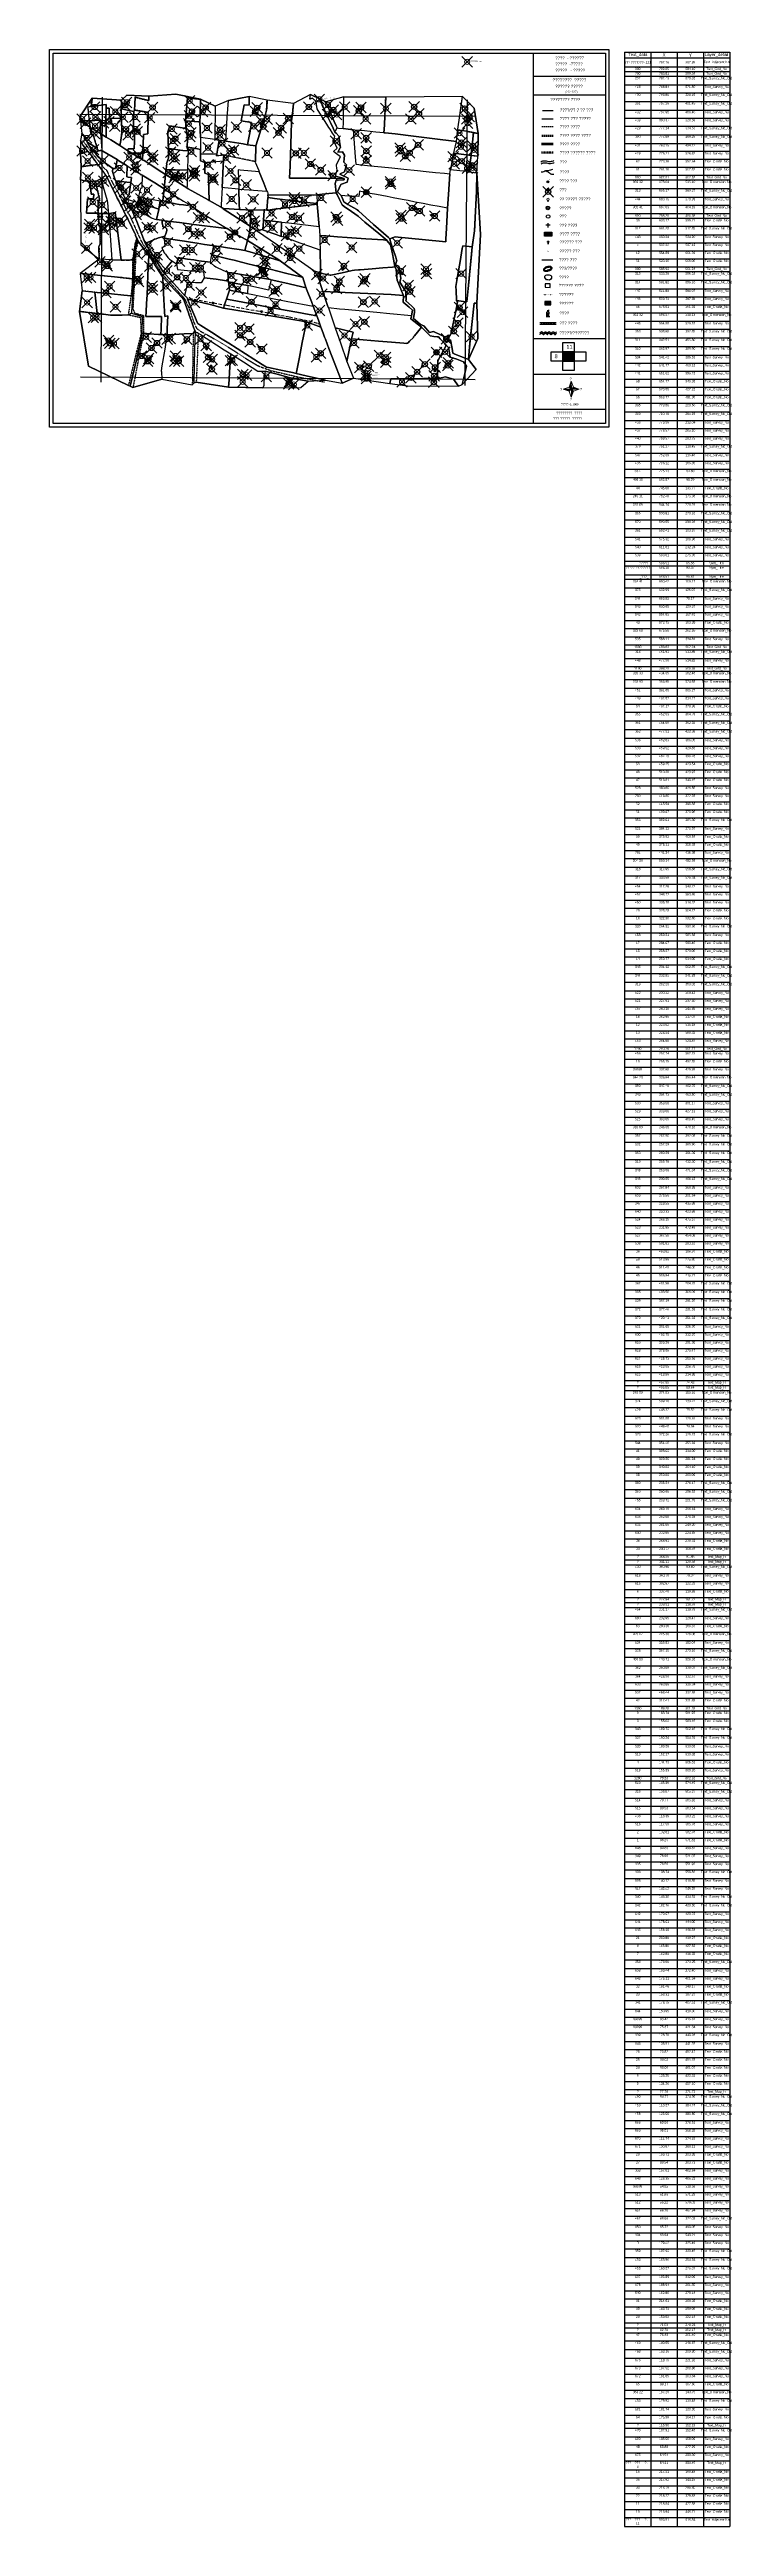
# Model space of a CAD drawing. Header units: millimetres. Extents: x -7 to 1291, y -4000 to 711.
import ezdxf

# ---------------------------------------------------------------- set-up
doc = ezdxf.new("R2010")
doc.units = ezdxf.units.MM
doc.header["$PDMODE"] = 35
doc.header["$PDSIZE"] = 10
for name, pattern in [('04b018', [5.49, 4.32, -0.54, 0.09, -0.54]), ('ACAD_ISO02W100', [15, 12, -3]), ('ACAD_ISO03W100', [30, 12, -18]), ('ACAD_ISO14W100', [24, 12, -3, 0, -3, 0, -3, 0, -3]), ('DASHED', [0.75, 0.5, -0.25]), ('DASHED2', [9.525, 6.35, -3.175]), ('DOT', [0.25, 0, -0.25])]:
    doc.linetypes.add(name, pattern=pattern)
for name, color, linetype in [('ACT_BEL_23', 7, 'Continuous'), ('Image', 7, 'Continuous'), ('Legend', 250, 'Continuous'), ('Line_Marking_Adusting_Sheet', 1, 'Continuous'), ('Line_Road', 250, 'ACAD_ISO02W100'), ('Poly_Builtup', 3, 'Continuous'), ('Sym_Electric_Pole', 250, 'Continuous'), ('Sym_F', 250, 'Continuous'), ('Sym_Hatch', 1, 'Continuous'), ('Sym_Seemachinh', 250, 'Continuous'), ('Sym_Shivchinh', 250, 'Continuous'), ('Sym_STONE', 250, 'Continuous'), ('Sym_Temple', 1, 'Continuous'), ('Sym_Traverse_Stone', 5, 'Continuous'), ('Sym_Tree', 92, 'Continuous'), ('Sym_Tree_1', 2, 'Continuous'), ('Text_Dimension_No', 1, 'Continuous'), ('Text_Gird_No', 1, 'Continuous'), ('Text_Survey_No_Old', 5, 'Continuous')]:
    doc.layers.add(name, color=color, linetype=linetype)
doc.layers.add('Line_Cancel', color=1, linetype='Continuous', true_color=0xff0000)
for name, color, linetype, lineweight in [('Line_Vahivat', 250, 'ACAD_ISO02W100', 25), ('Plane_Table_Station', 1, 'Continuous', 25), ('Poly_Off', 250, 'Continuous', 30), ('Poly_Survey_Bndry', 250, 'Continuous', 30), ('Poly_Survey_Bndry_Cancel', 250, 'Continuous', 30), ('Sym_Direction', 1, 'Continuous', 0), ('Sym_Scale', 1, 'Continuous', 0), ('Sym_Title', 1, 'ACAD_ISO02W100', 25), ('Sym_Well', 5, 'Continuous', 25), ('Text_Adjacent_No', 250, 'Continuous', 0), ('Text_Map_In', 250, 'Continuous', 0), ('Text_Survey_No', 250, 'Continuous', 0)]:
    doc.layers.add(name, color=color, linetype=linetype, lineweight=lineweight)
doc.layers.add('Text_Chalta_No', color=5, linetype='Continuous', lineweight=0, true_color=0x0000ff)
doc.styles.add('Fence', font='txt.shx')
doc.styles.add('MtXpl_Mangal', font='mangal.ttf')
doc.styles.add('MtXpl_Mangal1', font='', dxfattribs={"height": 0.2})
doc.styles.add('MtXpl_Sakal_Marathi', font='Sakal Marathi_N_Ship.TTF')
doc.styles.get("Standard").update_dxf_attribs({"font": 'SakalBharati.ttf'})
doc.styles.get('MtXpl_Mangal1').set_extended_font_data('Mangal')
doc.linetypes.add('FENCE', pattern='A,2,-0.252673,["X",Fence,S=0.75,R=0,X=0,Y=-0.373672],-0.747327', length=3)
doc.dimstyles.get("Standard").update_dxf_attribs({"dimtxt": 0.18, "dimasz": 0.18, "dimexe": 0.18, "dimexo": 0.0625, "dimgap": 0.09, "dimtad": 0, "dimtih": 1, "dimtoh": 1, "dimdec": 4, "dimzin": 0, "dimdsep": 46, "dimtxsty": 'Standard', "dimcen": 0.09, "dimadec": 0, "dimazin": 0, "dimtfac": 1, "dimtdec": 4, "dimtofl": 0, "dimtmove": 0, "dimatfit": 3, "dimfxl": 1, "dimtolj": 1, "dimtzin": 0, "dimarcsym": 0})
picture_1 = doc.add_image_def('image1.jpg', size_in_pixel=(14388, 11097))

# ---------------------------------------------------------------- blocks, each defined once
blk = doc.blocks.new('north')
at = {"layer": 'Sym_Direction'}
for points in [[(-7.6, 0), (-2, -2), (0, 0)], [(-0.1, 7.5), (-2, 2), (0, 0)], [(7.3, 0), (7.4, 0), (2, 2), (0, 0)], [(0, -7.3), (2, -2), (0, 0)]]:
    blk.add_hatch(color=256, dxfattribs=at).paths.add_polyline_path(points)
for p, q in [((-2, 2), (2, -2)), ((-2, -2), (2, 2))]:
    blk.add_line(p, q, dxfattribs=at)
for points in [[(-7.6, 0), (-2, 2)], [(-7.6, 0), (-2, -2)], [(0, 0), (-7.6, 0)], [(-0.1, 7.5), (-2, 2)], [(-0.1, 7.5), (2, 2)], [(0, 0), (-0.1, 7.5)], [(0, 0), (7.3, 0)], [(0, 0), (0, -7.3)], [(2, -2), (7.4, 0), (2, 2)], [(7.4, 0), (2, -2)], [(-0.1, -7.5), (-2, -2)], [(-0.1, -7.5), (2, -2)]]:
    blk.add_lwpolyline(points, dxfattribs=at)
for s, p in [('प', (-10.5, -1.5)), ('उ', (-1.6, 8.2)), ('पू', (8, -1.5)), ('द', (-1.4, -10.7))]:
    blk.add_text(s, height=2.5, dxfattribs=at).set_placement(p)
blk = doc.blocks.new('Electric_Pole')
at = {"layer": 'Sym_Electric_Pole'}
for points, const_width in [([(-0.7, 2.2), (-0.7, 2.7)], 0.1), ([(-0.7, 2.2), (-0.7, 2.7)], 0.064), ([(-0.8, 2.2), (0.8, 2.2)], 0.1), ([(0, 2.2), (0, 2.7)], 0.1), ([(0, 2.2), (0, 2.7)], 0.064), ([(0, 2.2), (0, 0)], 0.1), ([(0.7, 2.2), (0.7, 2.7)], 0.1)]:
    blk.add_lwpolyline(points, dxfattribs=dict(at, const_width=const_width))
blk = doc.blocks.new('F')
at = {"layer": 'Sym_F'}
h = blk.add_hatch(color=256, dxfattribs=at)
h.paths.add_polyline_path([(-1, 0, 1), (1, 0, 1)])
h.paths.add_polyline_path([(0.7, 0, -1), (-0.7, 0, -1)], flags=16)
for radius in [1, 0.688]:
    blk.add_circle((0, 0), radius, dxfattribs=at)
at = {"layer": 'Sym_F', "linetype": 'Continuous'}
blk.add_text('F', height=1.8, dxfattribs=at).set_placement((0.8, 1.2, 1058.4))
blk = doc.blocks.new('Tree')
at = {"layer": 'Sym_Tree'}
for p, q in [((-0.2, 0), (0.1, 0)), ((0.1, 3), (0, 3))]:
    blk.add_line(p, q, dxfattribs=at)
at = {"layer": 'Sym_Tree', "color": 82, "const_width": 0.8}
for points in [[(-0.4, 1.7), (-0.3, 1.5)], [(-0.2, 1.7), (-0.1, 1.5)], [(-0.1, 1.5), (-0.1, 2.6)], [(-0.1, 1.5), (-0.1, 2.6)], [(0.1, 1.6), (0.1, 2.8)], [(0.2, 1.4), (0.2, 2.6)], [(0.4, 1.7), (0.6, 1.5)], [(0.6, 1.6), (0.4, 1.5)]]:
    blk.add_lwpolyline(points, dxfattribs=at)
at = {"layer": 'Sym_Tree', "color": 34}
blk.add_lwpolyline([(0, 0, 0.48, 0.16, 0), (0, 0.3, 0.16, 0.16, 0), (0, 1.5, 0.16, 0.16, 0)], format="xyseb", dxfattribs=at)
at = {"layer": 'Sym_Tree', "color": 82}
blk.add_open_spline([(-0.1, 1.4), (-0.2, 1.4), (-0.3, 1.2), (-0.5, 1.2), (-0.6, 1.2), (-0.8, 1.4), (-1, 1.5), (-0.9, 1.8), (-0.9, 2.1), (-0.6, 2.2), (-0.6, 2.6), (-0.4, 2.8), (-0.2, 3), (0, 3), (0, 3)], degree=3, knots=[0, 0, 0, 0, 0.357151, 0.545743, 0.741494, 0.970117, 1.319935, 1.641608, 1.935314, 2.250626, 2.755061, 3.137005, 3.457298, 3.618487, 3.618487, 3.618487, 3.618487], dxfattribs=at)
blk.add_spline([(0.1, 1.4), (0.3, 1.2), (0.4, 1.2), (0.6, 1.2), (0.8, 1.3), (1, 1.4), (1, 1.7), (0.9, 1.9), (0.8, 2.1), (0.7, 2.5), (0.5, 2.8), (0.3, 3), (0.1, 3)], degree=3, dxfattribs=at)
for points in [[(-0.7, 2.1), (-0.8, 2.1), (-0.8, 2.1), (-0.9, 2)], [(-0.8, 2), (-0.8, 2), (-0.9, 2), (-0.8, 2.1)], [(-0.9, 2), (-0.8, 2.1), (-0.8, 1.9), (-0.8, 2)], [(-0.9, 1.9), (-0.9, 1.9), (-0.8, 1.8), (-0.7, 2)], [(-0.8, 2), (-0.8, 1.8), (-0.9, 1.9), (-0.8, 1.8)], [(-0.8, 2), (-0.8, 2), (-0.9, 2), (-0.9, 1.9)], [(-0.8, 1.9), (-0.8, 2), (-0.9, 1.9)], [(-0.9, 1.9), (-0.9, 1.9), (-0.8, 2), (-0.9, 1.9)], [(-0.9, 1.9), (-0.9, 1.9), (-0.9, 1.9), (-0.9, 2)], [(-0.9, 1.9), (-0.9, 2), (-0.9, 2)], [(-0.9, 2), (-0.9, 2), (-0.8, 2)], [(-0.8, 2), (-0.8, 2), (-0.8, 2), (-0.9, 1.9)], [(-0.8, 2), (-0.9, 1.9), (-0.9, 1.6), (-0.6, 1.6)], [(-0.9, 1.9), (-0.9, 1.9), (-0.9, 1.7)], [(-0.9, 1.7), (-0.9, 1.6), (-0.9, 1.9), (-0.9, 1.7)], [(-0.9, 1.9), (-0.9, 1.9), (-0.6, 1.6), (-0.6, 1.7)], [(-0.8, 1.8), (-0.8, 1.8), (-0.9, 1.9), (-0.7, 1.9)], [(-0.9, 1.9), (-0.9, 1.9), (-0.9, 1.8), (-0.8, 1.8)], [(-0.9, 1.8), (-0.8, 1.8), (-0.9, 1.8), (-0.8, 1.9)], [(-0.9, 1.8), (-0.8, 1.9), (-0.9, 1.4), (-0.8, 1.4)], [(-0.9, 1.7), (-0.9, 1.7), (-0.9, 1.7), (-0.9, 1.6)], [(-0.9, 1.6), (-0.6, 1.6), (-0.6, 1.2), (-0.7, 1.3)], [(-0.9, 1.5), (-0.9, 1.5), (-0.9, 1.6), (-0.7, 1.3)], [(-0.9, 1.6), (-0.7, 1.3), (-0.7, 1.3), (-0.8, 1.3)], [(-0.7, 1.4), (-0.8, 1.3), (-0.9, 1.6), (-0.7, 1.4)], [(-0.9, 1.6), (-0.7, 1.4), (-0.7, 1.4), (-0.9, 1.5)], [(-0.9, 1.4), (-0.9, 1.5), (-0.9, 1.5), (-0.9, 1.6)], [(-0.7, 1.4), (-0.9, 1.5), (-0.9, 1.4), (-0.9, 1.5)], [(-0.9, 1.4), (-0.8, 1.4), (-0.7, 1.3), (-0.8, 1.3)], [(-0.5, 2.2), (-0.5, 1.6), (-0.8, 1.8), (-0.6, 2)], [(-0.8, 2.1), (-0.8, 2.1), (-0.7, 2.2)], [(-0.5, 1.6), (-0.8, 1.8), (-0.7, 2.1), (-0.6, 2.1)], [(-0.7, 2.1), (-0.7, 2.1), (-0.7, 2.1), (-0.8, 2.1)], [(-0.7, 2), (-0.8, 2), (-0.8, 2), (-0.5, 2.1)], [(-0.8, 2.1), (-0.8, 2.1), (-0.8, 2.1)], [(-0.8, 2.1), (-0.8, 2.1), (-0.8, 2.1), (-0.7, 2.1)], [(-0.8, 2.1), (-0.7, 2.1), (-0.7, 2.1), (-0.8, 2.1)], [(-0.7, 2), (-0.7, 2.1), (-0.8, 2), (-0.8, 1.8)], [(-0.7, 2.1), (-0.7, 2), (-0.8, 2), (-0.7, 2.1)], [(-0.8, 2), (-0.7, 2.1), (-0.7, 2), (-0.8, 2)], [(-0.7, 2), (-0.8, 2), (-0.7, 2), (-0.7, 2.1)], [(-0.7, 2), (-0.7, 2.1), (-0.8, 2), (-0.7, 2.1)], [(-0.8, 1.8), (-0.6, 2), (-0.7, 1.7), (-0.7, 1.5)], [(-0.8, 2), (-0.8, 2), (-0.7, 2), (-0.8, 2)], [(-0.7, 2), (-0.7, 1.9), (-0.8, 1.8), (-0.7, 1.9)], [(-0.7, 1.9), (-0.7, 1.9), (-0.7, 1.9), (-0.8, 2)], [(-0.7, 1.9), (-0.8, 2), (-0.7, 1.9), (-0.8, 1.8)], [(-0.8, 2), (-0.8, 2), (-0.8, 2)], [(-0.5, 1.6), (-0.7, 1.7), (-0.5, 1.6), (-0.8, 1.8)], [(-0.6, 1.6), (-0.6, 1.7), (-0.5, 1.8), (-0.8, 1.8)], [(-0.5, 1.8), (-0.8, 1.8), (-0.8, 1.8)], [(-0.8, 1.8), (-0.8, 1.8), (-0.8, 1.7), (-0.8, 1.8)], [(-0.8, 1.7), (-0.8, 1.8), (-0.6, 1.7), (-0.8, 1.8)], [(-0.6, 1.7), (-0.8, 1.8), (-0.8, 1.8), (-0.6, 1.7)], [(-0.8, 1.8), (-0.6, 1.7), (-0.8, 1.8), (-0.7, 1.8)], [(-0.8, 1.8), (-0.7, 1.8), (-0.8, 1.8)], [(-0.8, 1.8), (-0.8, 1.8), (-0.6, 1.8), (-0.7, 1.7)], [(-0.6, 1.8), (-0.7, 1.7), (-0.8, 1.8), (-0.7, 1.8)], [(-0.7, 1.3), (-0.8, 1.3), (-0.7, 1.4), (-0.8, 1.3)], [(-0.7, 1.4), (-0.8, 1.3), (-0.7, 1.4), (-0.8, 1.3)], [(-0.7, 1.3), (-0.8, 1.3), (-0.8, 1.3), (-0.7, 1.4)], [(-0.8, 1.3), (-0.7, 1.4), (-0.8, 1.4), (-0.8, 1.3)], [(-0.8, 1.4), (-0.8, 1.3), (-0.8, 1.3), (-0.7, 1.3)], [(-0.8, 1.3), (-0.7, 1.3), (-0.7, 1.3), (-0.7, 1.4)], [(-0.7, 1.3), (-0.7, 1.4), (-0.8, 1.4), (-0.7, 1.4)], [(-0.7, 1.3), (-0.8, 1.3), (-0.8, 1.3), (-0.7, 1.4)], [(-0.8, 1.3), (-0.7, 1.4), (-0.6, 1.2), (-0.5, 1.2)], [(-0.7, 1.3), (-0.7, 1.3), (-0.7, 1.3), (-0.8, 1.3)], [(-0.6, 2.3), (-0.6, 2.3), (-0.7, 2.2), (-0.6, 2.2)], [(-0.7, 2.1), (-0.6, 2.1), (-0.6, 2.2), (-0.6, 2.1)], [(-0.6, 2.2), (-0.6, 2.2), (-0.7, 2.1)], [(-0.7, 2.1), (-0.7, 2.1), (-0.7, 2.2), (-0.6, 2.2)], [(-0.7, 2.1), (-0.7, 2.1), (-0.7, 2.1), (-0.6, 2.2)], [(-0.6, 2.1), (-0.6, 2.2), (-0.7, 2.1), (-0.6, 2.1)], [(-0.7, 2.1), (-0.6, 2.1), (-0.6, 2.2), (-0.7, 2.1)], [(-0.6, 2.2), (-0.7, 2.1), (-0.6, 2.1), (-0.6, 2.2)], [(-0.7, 2.1), (-0.7, 2.1), (-0.7, 2.1)], [(-0.7, 2.1), (-0.7, 2.1), (-0.7, 2.1)], [(-0.7, 1.9), (-0.6, 1.9), (-0.6, 2), (-0.6, 2.1)], [(-0.6, 2.1), (-0.6, 2), (-0.7, 2), (-0.7, 2.1)], [(-0.7, 2), (-0.7, 2), (-0.7, 2.1), (-0.7, 2)], [(-0.7, 2), (-0.7, 2), (-0.6, 2), (-0.6, 1.9)], [(-0.7, 2), (-0.7, 2), (-0.7, 2), (-0.7, 1.9)], [(-0.7, 2), (-0.7, 1.9), (-0.7, 2), (-0.7, 1.9)], [(-0.6, 1.9), (-0.6, 1.9), (-0.7, 1.9), (-0.6, 1.9)], [(-0.7, 1.7), (-0.7, 1.5), (-0.7, 1.5), (-0.5, 1.5)], [(-0.7, 1.5), (-0.5, 1.5), (-0.5, 1.6), (-0.7, 1.7)], [(-0.2, 1.3), (-0.1, 1.4), (-0.5, 1.6), (-0.7, 1.3)], [(-0.5, 1.6), (-0.7, 1.3), (-0.3, 1.4), (-0.5, 1.2)], [(-0.7, 1.3), (-0.7, 1.3), (-0.7, 1.3), (-0.6, 1.3)], [(-0.4, 2.7), (-0.5, 2.6), (-0.6, 2.5), (-0.6, 2.4)], [(-0.4, 2.5), (-0.5, 2.6), (-0.5, 2.5), (-0.6, 2.4)], [(-0.5, 2.5), (-0.5, 2.6), (-0.6, 2.5), (-0.5, 2.5)], [(-0.6, 2.5), (-0.6, 2.4), (-0.4, 2.4), (-0.4, 2.5)], [(-0.5, 2.5), (-0.5, 2.5), (-0.6, 2.5), (-0.5, 2.5)], [(-0.6, 2.4), (-0.6, 2.4), (-0.6, 2.4), (-0.5, 2.5)], [(-0.6, 2.4), (-0.6, 2.4), (-0.6, 2.5), (-0.5, 2.5)], [(-0.6, 2.5), (-0.5, 2.5), (-0.5, 2.5), (-0.6, 2.5)], [(-0.6, 2.2), (-0.3, 2.2), (-0.5, 2.5), (-0.4, 2.3)], [(-0.5, 2.5), (-0.4, 2.3), (-0.3, 2.2), (-0.6, 2.2)], [(-0.6, 2.2), (-0.6, 2.2), (-0.6, 2.4), (-0.6, 2.3)], [(-0.6, 2.4), (-0.6, 2.3), (-0.6, 2.3), (-0.6, 2.4)], [(-0.6, 2.3), (-0.6, 2.4), (-0.6, 2.3), (-0.6, 2.2)], [(-0.3, 2.4), (-0.3, 2.2), (-0.6, 2.2), (-0.3, 2.2)], [(-0.6, 2.2), (-0.6, 2.2), (-0.4, 2.2), (-0.2, 2.2)], [(-0.6, 2.2), (-0.6, 2.1), (-0.6, 2), (-0.6, 2.1)], [(-0.6, 2), (-0.6, 2.1), (-0.6, 2.2)], [(-0.6, 2.2), (-0.6, 2.2), (-0.6, 2.2)], [(-0.6, 2.2), (-0.6, 2.2), (-0.6, 2.1), (-0.6, 2.2)], [(-0.3, 2.2), (-0.6, 2.2), (-0.4, 2.2)], [(-0.5, 2.2), (-0.3, 2.1), (-0.5, 2.2), (-0.6, 2.2)], [(-0.6, 2), (-0.6, 2), (-0.6, 2), (-0.6, 2.1)], [(-0.6, 2.1), (-0.6, 2.1), (-0.6, 2.1), (-0.6, 2)], [(-0.6, 2), (-0.6, 1.9), (-0.5, 1.6), (-0.6, 1.6)], [(-0.5, 1.6), (-0.6, 1.6), (-0.6, 1.8), (-0.6, 1.9)], [(-0.6, 1.2), (-0.5, 1.2), (-0.4, 1.2), (-0.3, 1.2)], [(-0.5, 1.2), (-0.5, 1.2), (-0.6, 1.2), (-0.5, 1.2)], [(0, 3), (-0.3, 2.8), (-0.4, 2.7), (-0.5, 2.6)], [(-0.5, 2.6), (-0.5, 2.6), (-0.4, 2.8), (-0.3, 2.8)], [(-0.4, 2.4), (-0.4, 2.5), (-0.4, 2.5), (-0.5, 2.7)], [(-0.4, 2.5), (-0.5, 2.7), (-0.5, 2.6), (-0.5, 2.5)], [(-0.4, 2.7), (-0.4, 2.7), (-0.5, 2.7), (-0.4, 2.7)], [(-0.5, 2.6), (-0.5, 2.5), (-0.5, 2.5), (-0.4, 2.5)], [(-0.5, 2.5), (-0.4, 2.5), (-0.4, 2.5), (-0.5, 2.6)], [(-0.5, 2.5), (-0.5, 2.5), (-0.5, 2.5), (-0.5, 2.6)], [(-0.5, 2.6), (-0.5, 2.6), (-0.5, 2.5), (-0.5, 2.6)], [(-0.3, 2.4), (-0.1, 2.4), (-0.3, 2.4), (-0.5, 2.5)], [(-0.3, 2.4), (-0.5, 2.5), (-0.3, 2.4), (-0.3, 2.2)], [(-0.3, 2.1), (-0.3, 2.2), (-0.5, 2.2), (-0.3, 2.1)], [(-0.3, 1.4), (-0.5, 1.2), (-0.2, 1.3), (-0.3, 1.4)], [(-0.2, 1.3), (-0.3, 1.4), (-0.3, 1.3), (-0.5, 1.2)], [(-0.3, 1.3), (-0.5, 1.2), (-0.3, 1.2), (-0.4, 1.2)], [(-0.5, 1.2), (-0.5, 1.2), (-0.3, 1.2), (-0.3, 1.3)], [(-0.5, 1.2), (-0.5, 1.2), (-0.3, 1.2), (-0.3, 1.3)], [(-0.4, 2.7), (-0.4, 2.7), (0, 3), (-0.1, 3)], [(-0.3, 2.8), (-0.2, 2.9), (-0.3, 2.8), (-0.4, 2.8)], [(-0.4, 2.6), (-0.3, 2.6), (-0.3, 2.8), (0.1, 2.9)], [(-0.3, 2.8), (0.1, 2.9), (-0.3, 2.8), (-0.4, 2.8)], [(-0.4, 2.8), (-0.3, 2.8), (-0.4, 2.7), (-0.4, 2.8)], [(-0.3, 2.8), (-0.4, 2.8), (-0.4, 2.7), (-0.3, 2.8)], [(-0.4, 2.5), (-0.4, 2.7), (-0.4, 2.7), (-0.3, 2.8)], [(-0.4, 2.7), (-0.3, 2.8), (-0.3, 2.6), (-0.4, 2.7)], [(-0.3, 2.6), (-0.4, 2.7), (-0.4, 2.6), (-0.3, 2.6)], [(-0.4, 2.7), (-0.4, 2.7), (-0.1, 2.5), (0.1, 2.5)], [(-0.4, 2.2), (-0.2, 2.2), (0, 2.3), (0.1, 2.5)], [(-0.4, 2.2), (-0.4, 2.2), (-0.3, 2.1), (-0.3, 2.2)], [(-0.4, 1.2), (-0.3, 1.2), (-0.2, 1.3), (-0.1, 1.4)], [(-0.3, 1.2), (-0.3, 1.3), (-0.3, 1.3), (-0.4, 1.2)], [(-0.3, 1.2), (-0.3, 1.2), (-0.4, 1.2), (-0.3, 1.2)], [(0.2, 3), (-0.1, 2.8), (-0.3, 2.8), (0, 3)], [(-0.3, 2.8), (0, 3), (0.1, 3), (0, 2.9)], [(-0.2, 2.9), (-0.2, 3), (-0.2, 2.9), (-0.3, 2.8)], [(-0.2, 2.9), (-0.2, 2.9), (-0.3, 2.8), (-0.2, 2.9)], [(-0.1, 2.5), (0.1, 2.5), (-0.3, 2.4), (-0.1, 2.4)], [(0.3, 1.8), (-0.2, 1.8), (-0.3, 2.2), (-0.3, 1.6)], [(-0.3, 1.2), (-0.3, 1.3), (-0.2, 1.3), (-0.3, 1.3)], [(-0.2, 1.3), (-0.3, 1.3), (-0.2, 1.3), (-0.3, 1.3)], [(-0.2, 1.3), (-0.3, 1.3), (-0.3, 1.2)], [(-0.3, 1.3), (-0.3, 1.3), (-0.3, 1.2), (-0.3, 1.3)], [(-0.3, 1.2), (-0.3, 1.2), (-0.3, 1.2)], [(0, 3), (-0.1, 3), (-0.2, 3), (-0.2, 2.9)], [(-0.1, 3), (-0.1, 3), (-0.2, 3), (-0.1, 3)], [(-0.1, 3), (-0.1, 3), (-0.2, 3), (-0.2, 2.9)], [(-0.1, 3), (-0.1, 3), (-0.1, 3), (-0.2, 2.9)], [(-0.2, 2.9), (-0.2, 2.9), (-0.2, 2.9), (-0.2, 3)], [(-0.2, 2.7), (-0.1, 2.8), (0.2, 3), (0.3, 2.6)], [(-0.1, 2.8), (-0.1, 2.8), (-0.2, 2.7), (-0.1, 2.8)], [(0.3, 2.6), (-0.1, 2.6), (-0.2, 2.5), (-0.2, 2.7)], [(-0.1, 2.4), (-0.1, 2.4), (0.3, 1.8), (-0.2, 1.8)], [(0, 3), (0.1, 3), (0.2, 3), (-0.1, 2.8)], [(-0.1, 3), (-0.1, 3), (-0.1, 3)], [(0.2, 3), (0.3, 2.6), (-0.1, 2.6), (-0.1, 2.8)], [(-0.1, 2.8), (-0.1, 2.8), (-0.1, 2.8)], [(-0.1, 2.6), (-0.1, 2.8), (0.3, 2.6), (-0.1, 2.6)], [(0.2, 2.3), (0.3, 2.5), (0.3, 2.6), (-0.1, 2.6)], [(0.1, 3), (0, 2.9), (0, 2.9), (0, 3)], [(0, 2.9), (0, 2.9), (0, 2.9), (0, 3)], [(0, 3), (0, 3), (0.1, 3), (0, 3)], [(0.1, 3), (0, 3), (0.1, 3), (0.2, 3)], [(0.4, 2.3), (0.4, 2.4), (0, 1.8), (0.5, 1.8)], [(0, 1.8), (0.5, 1.8), (0.6, 2.1), (0.5, 1.6)], [(0.1, 3), (0.2, 3), (0.3, 2.9), (0.3, 3)], [(0.1, 2.9), (0.1, 3), (0.2, 2.9), (0.1, 3)], [(0.2, 2.9), (0.1, 3), (0.1, 3), (0.1, 2.9)], [(0.6, 2.7), (0.5, 2.8), (0.2, 3), (0.1, 2.6)], [(0.2, 3), (0.1, 2.6), (0.4, 2.6), (0.4, 2.8)], [(0.6, 2.6), (0.4, 2.6), (0.4, 2.8), (0.1, 3)], [(0.4, 2.8), (0.1, 3), (0.4, 2.8), (0.5, 2.7)], [(0.1, 2.9), (0.1, 2.9), (0.1, 2.9)], [(0.4, 2.6), (0.4, 2.8), (0.1, 2.6), (0.4, 2.6)], [(0.1, 2.3), (0.1, 2.5), (0.1, 2.6), (0.4, 2.6)], [(0.1, 2.6), (0.4, 2.6), (0.4, 2.4), (0.4, 2.3)], [(0.1, 2.6), (0.4, 2.6), (0.5, 2.5), (0.6, 2.6)], [(0.6, 2.6), (0.6, 2.6), (0.2, 2.5), (0.1, 2.5)], [(0.5, 2.1), (0.3, 2.1), (0.1, 2.3), (0.1, 2.5)], [(0.2, 2.5), (0.1, 2.5), (0.4, 2.4), (0.2, 2.4)], [(0.2, 1.3), (0.1, 1.4), (0.5, 1.6), (0.6, 1.2)], [(0.4, 1.2), (0.3, 1.2), (0.2, 1.3), (0.1, 1.4)], [(0.1, 1.4), (0.1, 1.4), (0.2, 1.4), (0.1, 1.4)], [(0.1, 1.2), (0.1, 1.2), (0.1, 1.2)], [(0.2, 3), (0.5, 2.8), (0.6, 2.7), (0.7, 2.5)], [(0.6, 2.6), (0.6, 2.7), (0.2, 3), (0.3, 3)], [(0.4, 2.4), (0.2, 2.4), (0.4, 2.3), (0.6, 2.4)], [(0.3, 2.1), (0.3, 2.1), (0.2, 2), (0.2, 2.1)], [(0.3, 1.4), (0.5, 1.2), (0.2, 1.3), (0.3, 1.4)], [(0.2, 1.3), (0.3, 1.4), (0.3, 1.2), (0.5, 1.2)], [(0.3, 1.2), (0.3, 1.2), (0.2, 1.3), (0.3, 1.2)], [(0.2, 1.3), (0.3, 1.2), (0.2, 1.3), (0.3, 1.2)], [(0.2, 1.3), (0.3, 1.2), (0.3, 1.2)], [(0.4, 2.9), (0.4, 2.9), (0.3, 2.9), (0.3, 3)], [(0.3, 2.9), (0.3, 2.9), (0.3, 3), (0.4, 2.9)], [(0.7, 2.1), (0.7, 2.1), (0.5, 2.1), (0.3, 2.1)], [(0.5, 1.6), (0.6, 1.2), (0.3, 1.4), (0.5, 1.2)], [(0.6, 1.2), (0.5, 1.2), (0.4, 1.2), (0.3, 1.2)], [(0.3, 1.2), (0.3, 1.2), (0.3, 1.2), (0.4, 1.2)], [(0.3, 1.2), (0.4, 1.2), (0.4, 1.2), (0.5, 1.2)], [(0.4, 2.9), (0.4, 2.9), (0.4, 2.9), (0.5, 2.8)], [(0.4, 2.9), (0.4, 2.9), (0.5, 2.8), (0.4, 2.9)], [(0.5, 2.8), (0.4, 2.9), (0.5, 2.8), (0.5, 2.7)], [(0.5, 2.5), (0.6, 2.6), (0.6, 2.7), (0.4, 2.8)], [(0.6, 2.7), (0.4, 2.8), (0.4, 2.6), (0.6, 2.6)], [(0.4, 2.8), (0.5, 2.7), (0.6, 2.7), (0.5, 2.6)], [(0.6, 2.7), (0.5, 2.6), (0.5, 2.8), (0.4, 2.8)], [(0.5, 2.8), (0.4, 2.8), (0.6, 2.6), (0.6, 2.7)], [(0.4, 2.6), (0.6, 2.6), (0.6, 2.6), (0.4, 2.6)], [(0.4, 2.4), (0.4, 2.3), (0.4, 2.3), (0.4, 2.4)], [(0.4, 2.3), (0.6, 2.4), (0.4, 2.3), (0.4, 2.2)], [(0.7, 2.1), (0.4, 2.2), (0.6, 2.4), (0.5, 2.2)], [(0.6, 2.4), (0.5, 2.2), (0.4, 2.2), (0.7, 2.1)], [(0.4, 2.3), (0.4, 2.2), (0.7, 2.1), (0.4, 2.2)], [(0.4, 2.2), (0.7, 2.1), (0.5, 2.1)], [(0.4, 2), (0.4, 2.1), (0.6, 2.1), (0.4, 2)], [(0.6, 2.1), (0.4, 2), (0.6, 2.1), (0.7, 2.1)], [(0.7, 1.3), (0.6, 1.3), (0.4, 1.2), (0.6, 1.3)], [(0.6, 1.3), (0.6, 1.3), (0.6, 1.3), (0.4, 1.2)], [(0.6, 1.3), (0.4, 1.2), (0.5, 1.2), (0.5, 1.3)], [(0.6, 1.3), (0.5, 1.3), (0.4, 1.2), (0.5, 1.2)], [(0.5, 1.2), (0.5, 1.2), (0.4, 1.2), (0.6, 1.3)], [(0.4, 1.2), (0.6, 1.3), (0.6, 1.3), (0.5, 1.3)], [(0.5, 1.2), (0.5, 1.2), (0.5, 1.2), (0.4, 1.2)], [(0.4, 1.2), (0.5, 1.2), (0.6, 1.2), (0.5, 1.2)], [(0.6, 2.5), (0.7, 2.5), (0.6, 2.7), (0.5, 2.8)], [(0.5, 2.8), (0.5, 2.7), (0.6, 2.7), (0.5, 2.8)], [(0.6, 2.4), (0.5, 2.5), (0.5, 2.5), (0.6, 2.6)], [(0.5, 2.5), (0.6, 2.6), (0.7, 2.5), (0.7, 2.4)], [(0.7, 2.4), (0.7, 2.3), (0.6, 2.4), (0.5, 2.5)], [(0.7, 2.5), (0.7, 2.4), (0.6, 2.4), (0.5, 2.5)], [(0.6, 2.4), (0.5, 2.5), (0.5, 2.5), (0.7, 2.5)], [(0.5, 2.5), (0.7, 2.5), (0.6, 2.4), (0.7, 2.3)], [(0.6, 2.1), (0.5, 1.6), (0.8, 1.7), (0.7, 2)], [(0.5, 1.6), (0.8, 1.7), (0.8, 2), (0.7, 2)], [(0.7, 1.9), (0.7, 1.9), (0.5, 1.6), (0.6, 1.6)], [(0.5, 1.6), (0.7, 1.6), (0.5, 1.6), (0.8, 1.7)], [(0.7, 1.6), (0.7, 1.5), (0.7, 1.5), (0.5, 1.5)], [(0.7, 1.5), (0.5, 1.5), (0.5, 1.6), (0.7, 1.6)], [(0.5, 1.3), (0.7, 1.4), (0.7, 1.3), (0.7, 1.4)], [(0.5, 1.2), (0.5, 1.3), (0.6, 1.3), (0.5, 1.3)], [(0.8, 1.3), (0.7, 1.3), (0.6, 1.2), (0.5, 1.2)], [(0.6, 2.7), (0.7, 2.5), (0.7, 2.4), (0.7, 2.3)], [(0.6, 2.6), (0.6, 2.6), (0.6, 2.6), (0.6, 2.7)], [(0.7, 2.4), (0.7, 2.3), (0.6, 2.5), (0.7, 2.5)], [(0.8, 1.9), (0.8, 2), (0.9, 1.9), (0.6, 2.1)], [(0.6, 2.1), (0.7, 2.1), (0.7, 1.9), (0.7, 2)], [(0.7, 1.9), (0.7, 1.8), (0.6, 1.9), (0.7, 1.9)], [(0.9, 1.9), (1, 1.8), (1, 1.5), (0.6, 1.5)], [(0.9, 1.8), (0.9, 1.8), (0.6, 1.5), (0.7, 1.6)], [(0.6, 1.5), (0.7, 1.6), (0.6, 1.8), (0.8, 1.7)], [(0.6, 1.8), (0.8, 1.7), (0.8, 1.7)], [(0.9, 1.4), (0.9, 1.4), (1, 1.5), (0.6, 1.2)], [(1, 1.5), (0.6, 1.2), (0.6, 1.2), (0.7, 1.3)], [(0.7, 2.5), (0.7, 2.5), (0.7, 2.4), (0.7, 2.5)], [(0.7, 2.5), (0.7, 2.5), (0.7, 2.4), (0.7, 2.5)], [(0.7, 2.4), (0.7, 2.5), (0.7, 2.3), (0.7, 2.4)], [(0.7, 2.4), (0.7, 2.4), (0.7, 2.5), (0.7, 2.4)], [(0.7, 2.5), (0.7, 2.4), (0.7, 2.4), (0.7, 2.3)], [(0.7, 2.2), (0.7, 2.1), (0.7, 2.3), (0.7, 2.2)], [(0.7, 2.3), (0.7, 2.2), (0.7, 2.2), (0.7, 2.3)], [(0.7, 2.2), (0.7, 2.3), (0.7, 2.2), (0.7, 2.1)], [(0.7, 2.1), (0.7, 2.1), (0.7, 2.1), (0.7, 2.2)], [(0.7, 2.1), (0.7, 2.2), (0.8, 2)], [(0.8, 2.1), (0.8, 2), (0.8, 2.1), (0.7, 2.2)], [(0.8, 2), (0.8, 2), (0.8, 2), (0.7, 2.2)], [(0.7, 2.1), (0.7, 2.1), (0.7, 2.1), (0.7, 2.2)], [(0.7, 2.2), (0.7, 2.2), (0.8, 2.1), (0.7, 2.2)], [(0.7, 2.2), (0.7, 2.2), (0.7, 2.2), (0.7, 2.1)], [(0.8, 2), (0.7, 2), (0.7, 2.1), (0.7, 2)], [(0.7, 2), (0.7, 2), (0.7, 2.1)], [(0.7, 2.1), (0.7, 2.1), (0.7, 2.1)], [(0.7, 2.1), (0.7, 2.1), (0.8, 2), (0.7, 2.1)], [(0.8, 2), (0.7, 2.1), (0.7, 2.1), (0.8, 2)], [(0.8, 1.7), (0.7, 2), (0.7, 1.6), (0.7, 1.5)], [(0.7, 2), (0.7, 2), (0.7, 1.9), (0.8, 1.9)], [(0.7, 2), (0.7, 2), (0.8, 1.9), (0.8, 2)], [(0.7, 1.8), (0.7, 1.8), (0.7, 1.9), (0.7, 1.8)], [(0.7, 1.9), (0.7, 1.8), (0.7, 1.9), (0.7, 1.8)], [(0.7, 1.8), (0.7, 1.8), (0.7, 1.8), (0.7, 1.9)], [(0.8, 1.9), (0.8, 1.9), (0.8, 1.9), (0.7, 1.8)], [(0.8, 1.9), (0.7, 1.8), (0.8, 1.7), (0.8, 1.8)], [(0.8, 1.6), (0.9, 1.8), (0.7, 1.6), (0.8, 1.7)], [(0.8, 1.7), (0.8, 1.7), (0.7, 1.8), (0.8, 1.7)], [(0.7, 1.6), (0.8, 1.7), (0.8, 1.7), (0.7, 1.6)], [(0.8, 1.7), (0.7, 1.6), (0.8, 1.7), (0.7, 1.7)], [(0.8, 1.7), (0.7, 1.7), (0.8, 1.7)], [(0.7, 1.3), (0.7, 1.3), (1, 1.5), (0.7, 1.3)], [(1, 1.5), (0.7, 1.3), (0.7, 1.3), (0.9, 1.4)], [(0.9, 2), (0.9, 2), (0.8, 2.1), (0.8, 2)], [(0.8, 2), (0.9, 2), (0.8, 2.1)], [(0.8, 2.1), (0.8, 2.1), (0.8, 2.1), (0.8, 2)], [(0.8, 2), (0.8, 2), (0.8, 2)], [(0.8, 2), (0.8, 2), (0.8, 2)], [(0.8, 2), (0.8, 2), (0.8, 2), (0.9, 2)], [(0.9, 1.9), (0.9, 1.9), (0.8, 1.9), (0.8, 2)], [(0.9, 2), (0.9, 2), (0.9, 2), (0.8, 2)], [(0.9, 2), (0.8, 2), (0.9, 2), (0.8, 2)], [(0.9, 2), (0.8, 2), (0.9, 2)], [(0.9, 2), (0.9, 2), (0.9, 2), (0.8, 2)], [(0.9, 2), (0.8, 2), (0.8, 2), (0.9, 2)], [(0.8, 2), (0.9, 2), (0.8, 2), (0.9, 2)], [(0.8, 1.9), (0.8, 2), (0.8, 2), (0.8, 1.7)], [(0.8, 2), (0.8, 1.7), (1, 1.8), (0.8, 1.7)], [(0.8, 1.9), (0.8, 1.9), (0.8, 2), (0.8, 1.9)], [(0.8, 1.9), (0.8, 1.9), (0.8, 1.9), (0.8, 2)], [(1, 1.8), (1, 1.8), (0.9, 1.8), (0.8, 1.9)], [(0.8, 1.9), (0.8, 1.9), (0.8, 1.9), (0.8, 1.7)], [(0.9, 1.7), (0.9, 1.8), (0.9, 1.3), (0.8, 1.3)], [(0.8, 1.7), (0.8, 1.7), (0.8, 1.6), (0.9, 1.8)], [(0.9, 1.7), (0.9, 1.7), (0.9, 1.8), (0.8, 1.8)], [(0.8, 1.7), (0.8, 1.7), (0.8, 1.7), (0.9, 1.7)], [(0.9, 1.9), (0.9, 1.9), (0.9, 1.8), (0.9, 1.9)], [(0.9, 1.9), (0.9, 1.9), (0.9, 1.9), (0.9, 1.8)], [(0.9, 1.9), (0.9, 1.9), (0.9, 1.9)], [(0.9, 1.8), (0.9, 1.9), (0.9, 1.8)], [(0.9, 1.8), (0.9, 1.8), (0.9, 1.9), (1, 1.8)], [(0.9, 1.9), (1, 1.8), (0.9, 1.8), (0.9, 1.9)], [(0.9, 1.8), (0.9, 1.9), (0.9, 1.8), (1, 1.8)], [(0.9, 1.8), (1, 1.8), (1, 1.8), (0.9, 1.9)], [(1, 1.8), (0.9, 1.9), (0.9, 1.9)], [(0.9, 1.9), (0.9, 1.9), (0.9, 1.9)], [(0.9, 1.9), (0.9, 1.9), (0.9, 1.9), (1, 1.8)], [(0.9, 1.7), (0.9, 1.7), (0.9, 1.7), (0.9, 1.8)], [(0.9, 1.4), (0.9, 1.4), (1, 1.8), (0.9, 1.8)], [(1, 1.8), (0.9, 1.8), (1, 1.6)], [(0.9, 1.3), (0.9, 1.4), (0.9, 1.4), (1, 1.5)], [(1, 1.6), (1, 1.5), (1, 1.8), (1, 1.6)], [(1, 1.6), (1, 1.6), (1, 1.6), (1, 1.5)]]:
    blk.add_solid(points, dxfattribs=at)
at = {"layer": 'Sym_Tree'}
for points in [[(0.3, 2.9), (0.3, 3), (0.4, 2.9), (0.3, 2.9)], [(0.4, 2.9), (0.3, 2.9), (0.3, 2.9), (0.3, 3)], [(0.3, 2.9), (0.3, 2.9), (0.4, 2.9), (0.3, 3)]]:
    blk.add_solid(points, dxfattribs=at)
blk = doc.blocks.new('Telephone_Pole')
at = {"color": 7, "lineweight": 60}
for p, q in [((-0.7, 2.6), (0.7, 2.6)), ((0, 2.6), (0, 0))]:
    blk.add_line(p, q, dxfattribs=at)
for points in [[(-0.7, 2.6), (-0.7, 2)], [(0.7, 2.6), (0.7, 2)]]:
    blk.add_lwpolyline(points, dxfattribs=at)
blk = doc.blocks.new('Building')
at = {"layer": 'Sym_Hatch', "linetype": 'ACAD_ISO03W100'}
h = blk.add_hatch(dxfattribs=at)
h.set_pattern_fill('ANSI31', color=256, scale=15)
h.set_pattern_definition([(45, (-864.1964, -983.6117), (-1.3258252, 1.3258252), [])])
h.paths.add_polyline_path([(5.1, -2.6), (5.1, 3.2), (-5, 3.2), (-5, -2.6)])
at = {"layer": 'Poly_Builtup', "lineweight": 25, "ltscale": 5}
blk.add_lwpolyline([(5.1, -2.6), (5.1, 3.2), (-5, 3.2), (-5, -2.6)], close=True, dxfattribs=at)
blk = doc.blocks.new('EkmotechiVahivat')
at = {"color": 5, "lineweight": 20}
for q in [(-0.4, -1.7), (0.4, -1.7)]:
    blk.add_line((0, -0.8), q, dxfattribs=at)
blk.add_circle((0, 0.2), 1, dxfattribs=at)
blk = doc.blocks.new('Sym_stone')
at = {"layer": 'Sym_STONE'}
blk.add_circle((0, 0), 0.604, dxfattribs=at)
blk = doc.blocks.new('COMPOUND')
at = {"layer": 'Sym_Shivchinh'}
for points in [[(0.2, 0), (-0.2, 0)], [(0, -0.2), (0, 0.2)]]:
    blk.add_lwpolyline(points, dxfattribs=at)
blk = doc.blocks.new('STONESQUAREFILLED')
at = {"layer": 'Sym_Seemachinh'}
blk.add_hatch(color=256, dxfattribs=at).paths.add_polyline_path([(0.38, -0.21), (0.38, 0.21), (-0.38, 0.21), (-0.38, -0.21)])
for p, q in [((-0.38, 0.21), (0.38, 0.21)), ((-0.38, -0.21), (-0.38, 0.21)), ((0.38, 0.21), (0.38, -0.21)), ((0.38, -0.21), (-0.38, -0.21))]:
    blk.add_line(p, q, dxfattribs=at)
blk = doc.blocks.new('Sym_Temple')
at = {"layer": 'Sym_Temple'}
blk.add_hatch(color=256, dxfattribs=at).paths.add_polyline_path([(1.7, 4.6), (1.9, 4.6), (2.2, 4.6), (2.5, 4.6), (1.8, 4.7), (1.6, 4.8), (1.3, 4.9), (1.3, 4.4), (1.4, 4.4)])
for p, q in [((0, 2.6), (2.8, 2.6)), ((0, 0), (2.9, 0)), ((0.5, 3), (0.6, 3.4)), ((0.5, 2.6), (0.5, 3)), ((0.5, 0), (0.5, 2.6)), ((0.6, 3.4), (0.9, 3.6)), ((0.9, 3.6), (1.2, 3.8)), ((1, 1.4), (1.5, 1.9)), ((1, 0), (1, 1.9)), ((1, 1.9), (1.8, 1.9)), ((1, 0.9), (1.8, 1.7)), ((1, 0.4), (1.8, 1.2)), ((1.1, 0), (1.8, 0.7)), ((1.2, 3.8), (1.3, 4)), ((1.3, 4), (1.3, 4.9)), ((1.3, 4.9), (1.6, 4.8)), ((1.4, 4.4), (1.3, 4.4)), ((1.3, 4), (1.5, 3.8)), ((1.7, 4.6), (1.4, 4.4)), ((1.5, 3.8), (1.8, 3.6)), ((1.6, 4.8), (1.8, 4.7)), ((1.9, 4.6), (1.7, 4.6)), ((1.7, 0), (1.8, 0.2)), ((1.8, 4.7), (2.5, 4.6)), ((1.8, 3.6), (2, 3.5)), ((1.8, 1.9), (1.8, 0)), ((2.2, 4.6), (1.9, 4.6)), ((2, 3.5), (2.1, 3.3)), ((2.1, 3.3), (2.2, 3)), ((2.5, 4.6), (2.2, 4.6)), ((2.2, 3), (2.3, 2.6)), ((2.3, 0), (2.3, 2.6))]:
    blk.add_line(p, q, dxfattribs=at)
blk = doc.blocks.new('WELL PAKKA1')
for radius in [0.862, 0.546]:
    blk.add_circle((0, 0), radius)
blk = doc.blocks.new('Sym_Traverse_Stone')
at = {"layer": 'Sym_Traverse_Stone'}
blk.add_lwpolyline([(3.2, -0.7), (2.7, 1.8), (0.7, 3.2), (-1.8, 2.7), (-3.2, 0.7), (-2.7, -1.8), (-0.7, -3.2), (1.8, -2.7)], close=True, dxfattribs=at)
blk = doc.blocks.new('*T138')
at = {"layer": 'ACT_BEL_23', "color": 0, "linetype": 'ByBlock', "lineweight": -2}
for p, q in [((0, 0), (200, 0)), ((0, 0), (0, -4707)), ((50, 0), (50, -4707)), ((100, 0), (100, -4707)), ((150, 0), (150, -4707)), ((200, 0), (200, -4707)), ((0, -10.668), (200, -10.668)), ((0, -27.972), (200, -27.972)), ((0, -36.8175), (200, -36.8175)), ((0, -45.663), (200, -45.663)), ((0, -62.103), (200, -62.103)), ((0, -77.2965), (200, -77.2965)), ((0, -93.7365), (200, -93.7365)), ((0, -110.1765), (200, -110.1765)), ((0, -125.37), (200, -125.37)), ((0, -140.5635), (200, -140.5635)), ((0, -157.0035), (200, -157.0035)), ((0, -173.4435), (200, -173.4435)), ((0, -188.637), (200, -188.637)), ((0, -203.8305), (200, -203.8305)), ((0, -219.024), (200, -219.024)), ((0, -234.2175), (200, -234.2175)), ((0, -243.063), (200, -243.063)), ((0, -259.314), (200, -259.314)), ((0, -275.754), (200, -275.754)), ((0, -290.9475), (200, -290.9475)), ((0, -307.1985), (200, -307.1985)), ((0, -316.044), (200, -316.044)), ((0, -331.2375), (200, -331.2375)), ((0, -347.6775), (200, -347.6775)), ((0, -362.871), (200, -362.871)), ((0, -378.0645), (200, -378.0645)), ((0, -393.258), (200, -393.258)), ((0, -408.4515), (200, -408.4515)), ((0, -417.297), (200, -417.297)), ((0, -433.737), (200, -433.737)), ((0, -450.177), (200, -450.177)), ((0, -465.3705), (200, -465.3705)), ((0, -480.564), (200, -480.564)), ((0, -495.7575), (200, -495.7575)), ((0, -512.0085), (200, -512.0085)), ((0, -527.202), (200, -527.202)), ((0, -543.642), (200, -543.642)), ((0, -560.082), (200, -560.082)), ((0, -576.522), (200, -576.522)), ((0, -591.7155), (200, -591.7155)), ((0, -606.909), (200, -606.909)), ((0, -622.1025), (200, -622.1025)), ((0, -637.296), (200, -637.296)), ((0, -652.4895), (200, -652.4895)), ((0, -667.683), (200, -667.683)), ((0, -684.123), (200, -684.123)), ((0, -700.563), (200, -700.563)), ((0, -715.7565), (200, -715.7565)), ((0, -730.95), (200, -730.95)), ((0, -746.1435), (200, -746.1435)), ((0, -762.5835), (200, -762.5835)), ((0, -777.777), (200, -777.777)), ((0, -792.9705), (200, -792.9705)), ((0, -809.2215), (200, -809.2215)), ((0, -825.4725), (200, -825.4725)), ((0, -840.666), (200, -840.666)), ((0, -856.917), (200, -856.917)), ((0, -873.168), (200, -873.168)), ((0, -889.608), (200, -889.608)), ((0, -906.048), (200, -906.048)), ((0, -922.488), (200, -922.488)), ((0, -937.6815), (200, -937.6815)), ((0, -952.875), (200, -952.875)), ((0, -968.0685), (200, -968.0685)), ((0, -976.914), (200, -976.914)), ((0, -993.984), (200, -993.984)), ((0, -1002.8295), (200, -1002.8295)), ((0, -1019.0805), (200, -1019.0805)), ((0, -1035.5205), (200, -1035.5205)), ((0, -1050.714), (200, -1050.714)), ((0, -1065.9075), (200, -1065.9075)), ((0, -1081.101), (200, -1081.101)), ((0, -1096.2945), (200, -1096.2945)), ((0, -1112.5455), (200, -1112.5455)), ((0, -1127.739), (200, -1127.739)), ((0, -1136.739), (200, -1136.739)), ((0, -1153.179), (200, -1153.179)), ((0, -1168.3725), (200, -1168.3725)), ((0, -1177.3725), (200, -1177.3725)), ((0, -1193.6235), (200, -1193.6235)), ((0, -1209.8745), (200, -1209.8745)), ((0, -1225.068), (200, -1225.068)), ((0, -1240.2615), (200, -1240.2615)), ((0, -1255.455), (200, -1255.455)), ((0, -1271.895), (200, -1271.895)), ((0, -1288.335), (200, -1288.335)), ((0, -1304.775), (200, -1304.775)), ((0, -1319.9685), (200, -1319.9685)), ((0, -1335.162), (200, -1335.162)), ((0, -1350.3555), (200, -1350.3555)), ((0, -1365.549), (200, -1365.549)), ((0, -1380.7425), (200, -1380.7425)), ((0, -1395.936), (200, -1395.936)), ((0, -1411.1295), (200, -1411.1295)), ((0, -1426.323), (200, -1426.323)), ((0, -1441.5165), (200, -1441.5165)), ((0, -1456.71), (200, -1456.71)), ((0, -1473.15), (200, -1473.15)), ((0, -1488.3435), (200, -1488.3435)), ((0, -1503.537), (200, -1503.537)), ((0, -1518.7305), (200, -1518.7305)), ((0, -1533.924), (200, -1533.924)), ((0, -1550.175), (200, -1550.175)), ((0, -1566.615), (200, -1566.615)), ((0, -1583.055), (200, -1583.055)), ((0, -1598.2485), (200, -1598.2485)), ((0, -1613.442), (200, -1613.442)), ((0, -1628.6355), (200, -1628.6355)), ((0, -1643.829), (200, -1643.829)), ((0, -1659.0225), (200, -1659.0225)), ((0, -1675.4625), (200, -1675.4625)), ((0, -1690.656), (200, -1690.656)), ((0, -1705.8495), (200, -1705.8495)), ((0, -1721.043), (200, -1721.043)), ((0, -1736.2365), (200, -1736.2365)), ((0, -1752.6765), (200, -1752.6765)), ((0, -1769.1165), (200, -1769.1165)), ((0, -1785.5565), (200, -1785.5565)), ((0, -1800.75), (200, -1800.75)), ((0, -1815.9435), (200, -1815.9435)), ((0, -1831.137), (200, -1831.137)), ((0, -1846.3305), (200, -1846.3305)), ((0, -1861.524), (200, -1861.524)), ((0, -1876.7175), (200, -1876.7175)), ((0, -1891.911), (200, -1891.911)), ((0, -1900.7565), (200, -1900.7565)), ((0, -1915.95), (200, -1915.95)), ((0, -1931.1435), (200, -1931.1435)), ((0, -1946.337), (200, -1946.337)), ((0, -1962.588), (200, -1962.588)), ((0, -1979.028), (200, -1979.028)), ((0, -1995.468), (200, -1995.468)), ((0, -2010.6615), (200, -2010.6615)), ((0, -2025.855), (200, -2025.855)), ((0, -2041.0485), (200, -2041.0485)), ((0, -2057.2995), (200, -2057.2995)), ((0, -2073.7395), (200, -2073.7395)), ((0, -2090.1795), (200, -2090.1795)), ((0, -2106.6195), (200, -2106.6195)), ((0, -2123.0595), (200, -2123.0595)), ((0, -2139.4995), (200, -2139.4995)), ((0, -2155.9395), (200, -2155.9395)), ((0, -2171.133), (200, -2171.133)), ((0, -2186.3265), (200, -2186.3265)), ((0, -2201.52), (200, -2201.52)), ((0, -2216.7135), (200, -2216.7135)), ((0, -2231.907), (200, -2231.907)), ((0, -2247.1005), (200, -2247.1005)), ((0, -2262.294), (200, -2262.294)), ((0, -2277.4875), (200, -2277.4875)), ((0, -2292.681), (200, -2292.681)), ((0, -2307.8745), (200, -2307.8745)), ((0, -2323.068), (200, -2323.068)), ((0, -2338.2615), (200, -2338.2615)), ((0, -2354.7015), (200, -2354.7015)), ((0, -2371.1415), (200, -2371.1415)), ((0, -2387.5815), (200, -2387.5815)), ((0, -2404.0215), (200, -2404.0215)), ((0, -2420.4615), (200, -2420.4615)), ((0, -2435.655), (200, -2435.655)), ((0, -2450.8485), (200, -2450.8485)), ((0, -2466.042), (200, -2466.042)), ((0, -2481.2355), (200, -2481.2355)), ((0, -2496.429), (200, -2496.429)), ((0, -2511.6225), (200, -2511.6225)), ((0, -2526.816), (200, -2526.816)), ((0, -2536.3725), (200, -2536.3725)), ((0, -2545.929), (200, -2545.929)), ((0, -2562.18), (200, -2562.18)), ((0, -2578.62), (200, -2578.62)), ((0, -2595.06), (200, -2595.06)), ((0, -2610.2535), (200, -2610.2535)), ((0, -2625.447), (200, -2625.447)), ((0, -2641.887), (200, -2641.887)), ((0, -2657.0805), (200, -2657.0805)), ((0, -2672.274), (200, -2672.274)), ((0, -2687.4675), (200, -2687.4675)), ((0, -2702.661), (200, -2702.661)), ((0, -2717.8545), (200, -2717.8545)), ((0, -2734.2945), (200, -2734.2945)), ((0, -2750.7345), (200, -2750.7345)), ((0, -2767.1745), (200, -2767.1745)), ((0, -2782.368), (200, -2782.368)), ((0, -2797.5615), (200, -2797.5615)), ((0, -2812.755), (200, -2812.755)), ((0, -2827.9485), (200, -2827.9485)), ((0, -2843.142), (200, -2843.142)), ((0, -2858.3355), (200, -2858.3355)), ((0, -2867.892), (200, -2867.892)), ((0, -2877.4485), (200, -2877.4485)), ((0, -2893.8885), (200, -2893.8885)), ((0, -2909.082), (200, -2909.082)), ((0, -2924.2755), (200, -2924.2755)), ((0, -2939.469), (200, -2939.469)), ((0, -2949.0255), (200, -2949.0255)), ((0, -2958.582), (200, -2958.582)), ((0, -2975.022), (200, -2975.022)), ((0, -2990.2155), (200, -2990.2155)), ((0, -3005.409), (200, -3005.409)), ((0, -3021.66), (200, -3021.66)), ((0, -3036.8535), (200, -3036.8535)), ((0, -3053.2935), (200, -3053.2935)), ((0, -3069.5445), (200, -3069.5445)), ((0, -3085.9845), (200, -3085.9845)), ((0, -3101.178), (200, -3101.178)), ((0, -3116.3715), (200, -3116.3715)), ((0, -3131.565), (200, -3131.565)), ((0, -3146.7585), (200, -3146.7585)), ((0, -3155.604), (200, -3155.604)), ((0, -3170.7975), (200, -3170.7975)), ((0, -3185.991), (200, -3185.991)), ((0, -3202.431), (200, -3202.431)), ((0, -3218.871), (200, -3218.871)), ((0, -3234.0645), (200, -3234.0645)), ((0, -3249.258), (200, -3249.258)), ((0, -3264.4515), (200, -3264.4515)), ((0, -3279.645), (200, -3279.645)), ((0, -3288.4905), (200, -3288.4905)), ((0, -3304.9305), (200, -3304.9305)), ((0, -3321.3705), (200, -3321.3705)), ((0, -3336.564), (200, -3336.564)), ((0, -3351.7575), (200, -3351.7575)), ((0, -3366.951), (200, -3366.951)), ((0, -3382.1445), (200, -3382.1445)), ((0, -3397.338), (200, -3397.338)), ((0, -3412.5315), (200, -3412.5315)), ((0, -3427.725), (200, -3427.725)), ((0, -3442.9185), (200, -3442.9185)), ((0, -3458.112), (200, -3458.112)), ((0, -3474.552), (200, -3474.552)), ((0, -3489.7455), (200, -3489.7455)), ((0, -3504.939), (200, -3504.939)), ((0, -3521.379), (200, -3521.379)), ((0, -3537.819), (200, -3537.819)), ((0, -3553.0125), (200, -3553.0125)), ((0, -3568.206), (200, -3568.206)), ((0, -3583.3995), (200, -3583.3995)), ((0, -3598.593), (200, -3598.593)), ((0, -3613.7865), (200, -3613.7865)), ((0, -3628.98), (200, -3628.98)), ((0, -3645.42), (200, -3645.42)), ((0, -3660.6135), (200, -3660.6135)), ((0, -3675.807), (200, -3675.807)), ((0, -3691.0005), (200, -3691.0005)), ((0, -3706.194), (200, -3706.194)), ((0, -3722.634), (200, -3722.634)), ((0, -3737.8275), (200, -3737.8275)), ((0, -3753.021), (200, -3753.021)), ((0, -3768.2145), (200, -3768.2145)), ((0, -3784.6545), (200, -3784.6545)), ((0, -3799.848), (200, -3799.848)), ((0, -3815.0415), (200, -3815.0415)), ((0, -3830.235), (200, -3830.235)), ((0, -3845.4285), (200, -3845.4285)), ((0, -3860.622), (200, -3860.622)), ((0, -3875.8155), (200, -3875.8155)), ((0, -3885.372), (200, -3885.372)), ((0, -3901.812), (200, -3901.812)), ((0, -3918.252), (200, -3918.252)), ((0, -3934.692), (200, -3934.692)), ((0, -3949.8855), (200, -3949.8855)), ((0, -3965.079), (200, -3965.079)), ((0, -3980.2725), (200, -3980.2725)), ((0, -3995.466), (200, -3995.466)), ((0, -4010.6595), (200, -4010.6595)), ((0, -4025.853), (200, -4025.853)), ((0, -4041.0465), (200, -4041.0465)), ((0, -4056.24), (200, -4056.24)), ((0, -4071.4335), (200, -4071.4335)), ((0, -4086.627), (200, -4086.627)), ((0, -4101.8205), (200, -4101.8205)), ((0, -4117.014), (200, -4117.014)), ((0, -4133.454), (200, -4133.454)), ((0, -4148.6475), (200, -4148.6475)), ((0, -4163.841), (200, -4163.841)), ((0, -4179.0345), (200, -4179.0345)), ((0, -4195.4745), (200, -4195.4745)), ((0, -4211.9145), (200, -4211.9145)), ((0, -4228.3545), (200, -4228.3545)), ((0, -4243.548), (200, -4243.548)), ((0, -4258.7415), (200, -4258.7415)), ((0, -4273.935), (200, -4273.935)), ((0, -4289.1285), (200, -4289.1285)), ((0, -4304.322), (200, -4304.322)), ((0, -4319.5155), (200, -4319.5155)), ((0, -4329.072), (200, -4329.072)), ((0, -4338.6285), (200, -4338.6285)), ((0, -4353.822), (200, -4353.822)), ((0, -4370.262), (200, -4370.262)), ((0, -4386.702), (200, -4386.702)), ((0, -4401.8955), (200, -4401.8955)), ((0, -4417.089), (200, -4417.089)), ((0, -4432.2825), (200, -4432.2825)), ((0, -4447.476), (200, -4447.476)), ((0, -4463.727), (200, -4463.727)), ((0, -4480.167), (200, -4480.167)), ((0, -4495.3605), (200, -4495.3605)), ((0, -4510.554), (200, -4510.554)), ((0, -4520.1105), (200, -4520.1105)), ((0, -4536.5505), (200, -4536.5505)), ((0, -4551.744), (200, -4551.744)), ((0, -4566.9375), (200, -4566.9375)), ((0, -4582.131), (200, -4582.131)), ((0, -4599.0075), (200, -4599.0075)), ((0, -4614.201), (200, -4614.201)), ((0, -4629.3945), (200, -4629.3945)), ((0, -4644.588), (200, -4644.588)), ((0, -4659.7815), (200, -4659.7815)), ((0, -4674.975), (200, -4674.975)), ((0, -4690.1685), (200, -4690.1685)), ((0, -4707), (200, -4707))]:
    blk.add_line(p, q, dxfattribs=at)
at = {"layer": 'ACT_BEL_23', "color": 0, "width": 47}
for s, insert, char_height, attachment_point in [('एकूण पॉलीगॉन- 121', (25, -19.32), 4.5, 5), ('Text_data', (25, -5.334), 6, 5), ('900', (25, -29.472), 4.5, 2), ('297', (25, -47.163), 4.5, 2), ('700', (25, -38.3175), 4.5, 2), ('787.76', (75, -19.32), 4.5, 5), ('792.05', (75, -29.472), 4.5, 2), ('783.81', (75, -38.3175), 4.5, 2), ('787.43', (75, -47.163), 4.5, 2), ('X', (75, -5.334), 6, 5), ('584.10', (125, -29.472), 4.5, 2), ('599.34', (125, -38.3175), 4.5, 2), ('579.32', (125, -47.163), 4.5, 2), ('687.95', (125, -19.32), 4.5, 5), ('Y', (125, -5.334), 6, 5), ('Text_Survey_No_Old', (175, -47.163), 4.5, 2), ('Text_Adjacent No', (175, -19.32), 4.5, 5), ('Layer_detail', (175, -5.334), 6, 5), ('Text_Gird_No', (175, -29.472), 4.5, 2), ('Text_Gird_No', (175, -38.3175), 4.5, 2), ('428', (25, -63.603), 4.5, 2), ('430', (25, -78.7965), 4.5, 2), ('788.84', (75, -63.603), 4.5, 2), ('798.88', (75, -78.7965), 4.5, 2), ('571.50', (125, -63.603), 4.5, 2), ('528.15', (125, -78.7965), 4.5, 2), ('Text_Survey_No_Old', (175, -78.7965), 4.5, 2), ('Text_Survey_No', (175, -63.603), 4.5, 2), ('432', (25, -111.6765), 4.5, 2), ('439', (25, -126.87), 4.5, 2), ('301', (25, -95.2365), 4.5, 2), ('800.37', (75, -126.87), 4.5, 2), ('797.26', (75, -95.2365), 4.5, 2), ('797.96', (75, -111.6765), 4.5, 2), ('491.45', (125, -95.2365), 4.5, 2), ('486.40', (125, -111.6765), 4.5, 2), ('520.59', (125, -126.87), 4.5, 2), ('Text_Survey_No_Old', (175, -95.2365), 4.5, 2), ('Text_Survey_No', (175, -111.6765), 4.5, 2), ('Text_Survey_No', (175, -126.87), 4.5, 2), ('429', (25, -142.0635), 4.5, 2), ('431', (25, -174.9435), 4.5, 2), ('300', (25, -158.5035), 4.5, 2), ('777.14', (75, -142.0635), 4.5, 2), ('777.69', (75, -158.5035), 4.5, 2), ('763.15', (75, -174.9435), 4.5, 2), ('499.25', (125, -158.5035), 4.5, 2), ('494.12', (125, -174.9435), 4.5, 2), ('534.53', (125, -142.0635), 4.5, 2), ('Text_Survey_No_Old', (175, -142.0635), 4.5, 2), ('Text_Survey_No_Old', (175, -158.5035), 4.5, 2), ('Text_Survey_No', (175, -174.9435), 4.5, 2), ('429', (25, -190.137), 4.5, 2), ('62', (25, -205.3305), 4.5, 2), ('61', (25, -220.524), 4.5, 2), ('776.21', (75, -190.137), 4.5, 2), ('773.36', (75, -205.3305), 4.5, 2), ('761.16', (75, -220.524), 4.5, 2), ('526.82', (125, -190.137), 4.5, 2), ('552.64', (125, -205.3305), 4.5, 2), ('507.82', (125, -220.524), 4.5, 2), ('Text_Survey_No', (175, -190.137), 4.5, 2), ('Text_Chalta_No', (175, -205.3305), 4.5, 2), ('Text_Chalta_No', (175, -220.524), 4.5, 2), ('Text_Gird_No', (175, -235.7175), 4.5, 2), ('359.12', (25, -244.563), 4.5, 2), ('444', (25, -277.254), 4.5, 2), ('313', (25, -260.814), 4.5, 2), ('800', (25, -235.7175), 4.5, 2), ('687.01', (75, -235.7175), 4.5, 2), ('678.64', (75, -244.563), 4.5, 2), ('696.17', (75, -260.814), 4.5, 2), ('680.75', (75, -277.254), 4.5, 2), ('515.10', (125, -244.563), 4.5, 2), ('589.27', (125, -260.814), 4.5, 2), ('579.33', (125, -277.254), 4.5, 2), ('602.52', (125, -235.7175), 4.5, 2), ('Text_Survey_No_Old', (175, -260.814), 4.5, 2), ('Text_Dimension_No', (175, -244.563), 4.5, 2), ('Text_Survey_No', (175, -277.254), 4.5, 2), ('302.41', (25, -292.4475), 4.5, 2), ('800', (25, -308.6985), 4.5, 2), ('39', (25, -317.544), 4.5, 2), ('697.63', (75, -292.4475), 4.5, 2), ('633.17', (75, -317.544), 4.5, 2), ('788.20', (75, -308.6985), 4.5, 2), ('404.19', (125, -292.4475), 4.5, 2), ('485.68', (125, -308.6985), 4.5, 2), ('599.21', (125, -317.544), 4.5, 2), ('Text_Dimension_No', (175, -292.4475), 4.5, 2), ('Text_Chalta_No', (175, -317.544), 4.5, 2), ('Text_Gird_No', (175, -308.6985), 4.5, 2), ('443', (25, -349.1775), 4.5, 2), ('312', (25, -332.7375), 4.5, 2), ('c', (25, -364.371), 4.5, 2), ('537.23', (75, -364.371), 4.5, 2), ('661.29', (75, -332.7375), 4.5, 2), ('660.24', (75, -349.1775), 4.5, 2), ('517.85', (125, -332.7375), 4.5, 2), ('524.20', (125, -349.1775), 4.5, 2), ('537.12', (125, -364.371), 4.5, 2), ('Text_Survey_No_Old', (175, -332.7375), 4.5, 2), ('Text_Survey_No', (175, -349.1775), 4.5, 2), ('Text_Survey_No', (175, -364.371), 4.5, 2), ('315', (25, -418.797), 4.5, 2), ('900', (25, -409.9515), 4.5, 2), ('51', (25, -394.758), 4.5, 2), ('12', (25, -379.5645), 4.5, 2), ('554.89', (75, -379.5645), 4.5, 2), ('523.10', (75, -394.758), 4.5, 2), ('585.92', (75, -409.9515), 4.5, 2), ('533.28', (75, -418.797), 4.5, 2), ('596.62', (125, -418.797), 4.5, 2), ('601.91', (125, -379.5645), 4.5, 2), ('606.06', (125, -394.758), 4.5, 2), ('601.24', (125, -409.9515), 4.5, 2), ('Text_Survey_No_Old', (175, -418.797), 4.5, 2), ('Text_Chalta_No', (175, -379.5645), 4.5, 2), ('Text_Chalta_No', (175, -394.758), 4.5, 2), ('Text_Gird_No', (175, -409.9515), 4.5, 2), ('447', (25, -451.677), 4.5, 2), ('446', (25, -466.8705), 4.5, 2), ('314', (25, -435.237), 4.5, 2), ('581.82', (75, -435.237), 4.5, 2), ('521.88', (75, -451.677), 4.5, 2), ('539.73', (75, -466.8705), 4.5, 2), ('595.10', (125, -435.237), 4.5, 2), ('588.07', (125, -451.677), 4.5, 2), ('587.88', (125, -466.8705), 4.5, 2), ('Text_Survey_No_Old', (175, -435.237), 4.5, 2), ('Text_Survey_No', (175, -451.677), 4.5, 2), ('Text_Survey_No', (175, -466.8705), 4.5, 2), ('361.32', (25, -497.2575), 4.5, 2), ('445', (25, -513.5085), 4.5, 2), ('55', (25, -482.064), 4.5, 2), ('576.61', (75, -482.064), 4.5, 2), ('596.07', (75, -497.2575), 4.5, 2), ('594.80', (75, -513.5085), 4.5, 2), ('551.31', (125, -482.064), 4.5, 2), ('518.13', (125, -497.2575), 4.5, 2), ('579.57', (125, -513.5085), 4.5, 2), ('Text_Dimension_No', (175, -497.2575), 4.5, 2), ('Text_Survey_No', (175, -513.5085), 4.5, 2), ('Text_Chalta_No', (175, -482.064), 4.5, 2), ('353', (25, -528.702), 4.5, 2), ('311', (25, -545.142), 4.5, 2), ('310', (25, -561.582), 4.5, 2), ('538.68', (75, -528.702), 4.5, 2), ('642.51', (75, -545.142), 4.5, 2), ('662.97', (75, -561.582), 4.5, 2), ('455.80', (125, -545.142), 4.5, 2), ('392.85', (125, -528.702), 4.5, 2), ('389.90', (125, -561.582), 4.5, 2), ('Text_Survey_No_Old', (175, -528.702), 4.5, 2), ('Text_Survey_No_Old', (175, -545.142), 4.5, 2), ('Text_Survey_No_Old', (175, -561.582), 4.5, 2), ('442', (25, -593.2155), 4.5, 2), ('441', (25, -608.409), 4.5, 2), ('534', (25, -578.022), 4.5, 2), ('541.42', (75, -578.022), 4.5, 2), ('641.77', (75, -593.2155), 4.5, 2), ('661.62', (75, -608.409), 4.5, 2), ('460.13', (125, -593.2155), 4.5, 2), ('386.51', (125, -578.022), 4.5, 2), ('395.73', (125, -608.409), 4.5, 2), ('Text_Survey_No', (175, -578.022), 4.5, 2), ('Text_Survey_No', (175, -593.2155), 4.5, 2), ('Text_Survey_No', (175, -608.409), 4.5, 2), ('58', (25, -623.6025), 4.5, 2), ('57', (25, -638.796), 4.5, 2), ('56', (25, -653.9895), 4.5, 2), ('570.05', (75, -638.796), 4.5, 2), ('563.77', (75, -653.9895), 4.5, 2), ('654.77', (75, -623.6025), 4.5, 2), ('427.22', (125, -638.796), 4.5, 2), ('481.99', (125, -653.9895), 4.5, 2), ('343.93', (125, -623.6025), 4.5, 2), ('Text_Chalta_No', (175, -623.6025), 4.5, 2), ('Text_Chalta_No', (175, -638.796), 4.5, 2), ('Text_Chalta_No', (175, -653.9895), 4.5, 2), ('436', (25, -702.063), 4.5, 2), ('305', (25, -669.183), 4.5, 2), ('309', (25, -685.623), 4.5, 2), ('773.50', (75, -669.183), 4.5, 2), ('710.70', (75, -685.623), 4.5, 2), ('779.06', (75, -702.063), 4.5, 2), ('220.60', (125, -669.183), 4.5, 2), ('285.19', (125, -685.623), 4.5, 2), ('212.04', (125, -702.063), 4.5, 2), ('Text_Survey_No_Old', (175, -669.183), 4.5, 2), ('Text_Survey_No_Old', (175, -685.623), 4.5, 2), ('Text_Survey_No', (175, -702.063), 4.5, 2), ('437', (25, -717.2565), 4.5, 2), ('440', (25, -732.45), 4.5, 2), ('379', (25, -747.6435), 4.5, 2), ('776.57', (75, -717.2565), 4.5, 2), ('709.57', (75, -732.45), 4.5, 2), ('751.27', (75, -747.6435), 4.5, 2), ('285.10', (125, -717.2565), 4.5, 2), ('293.75', (125, -732.45), 4.5, 2), ('110.45', (125, -747.6435), 4.5, 2), ('Text_Survey_No_Old', (175, -747.6435), 4.5, 2), ('Text_Survey_No', (175, -717.2565), 4.5, 2), ('Text_Survey_No', (175, -732.45), 4.5, 2), ('337.', (25, -794.4705), 4.5, 2), ('435', (25, -779.277), 4.5, 2), ('547', (25, -764.0835), 4.5, 2), ('752.09', (75, -764.0835), 4.5, 2), ('796.12', (75, -779.277), 4.5, 2), ('725.13', (75, -794.4705), 4.5, 2), ('115.46', (125, -764.0835), 4.5, 2), ('165.35', (125, -779.277), 4.5, 2), ('90.60', (125, -794.4705), 4.5, 2), ('Text_Dimension_No', (175, -794.4705), 4.5, 2), ('Text_Survey_No', (175, -764.0835), 4.5, 2), ('Text_Survey_No', (175, -779.277), 4.5, 2), ('498.18', (25, -810.7215), 4.5, 2), ('245.11', (25, -842.166), 4.5, 2), ('44', (25, -826.9725), 4.5, 2), ('692.87', (75, -810.7215), 4.5, 2), ('745.60', (75, -826.9725), 4.5, 2), ('762.40', (75, -842.166), 4.5, 2), ('135.77', (125, -826.9725), 4.5, 2), ('175.36', (125, -842.166), 4.5, 2), ('98.29', (125, -810.7215), 4.5, 2), ('Text_Dimension_No', (175, -810.7215), 4.5, 2), ('Text_Dimension_No', (175, -842.166), 4.5, 2), ('Text_Chalta_No', (175, -826.9725), 4.5, 2), ('370.69', (25, -858.417), 4.5, 2), ('366', (25, -874.668), 4.5, 2), ('670', (25, -891.108), 4.5, 2), ('544.74', (75, -858.417), 4.5, 2), ('590.81', (75, -874.668), 4.5, 2), ('590.55', (75, -891.108), 4.5, 2), ('270.29', (125, -858.417), 4.5, 2), ('270.16', (125, -874.668), 4.5, 2), ('230.94', (125, -891.108), 4.5, 2), ('Text_Survey_No_Old', (175, -874.668), 4.5, 2), ('Text_Survey_No_Old', (175, -891.108), 4.5, 2), ('Text_Dimension_No', (175, -858.417), 4.5, 2), ('361', (25, -907.548), 4.5, 2), ('541', (25, -923.988), 4.5, 2), ('540', (25, -939.1815), 4.5, 2), ('592.41', (75, -907.548), 4.5, 2), ('575.32', (75, -923.988), 4.5, 2), ('611.81', (75, -939.1815), 4.5, 2), ('232.24', (125, -939.1815), 4.5, 2), ('193.37', (125, -907.548), 4.5, 2), ('188.98', (125, -923.988), 4.5, 2), ('Text_Survey_No_Old', (175, -907.548), 4.5, 2), ('Text_Survey_No', (175, -923.988), 4.5, 2), ('Text_Survey_No', (175, -939.1815), 4.5, 2), ('भूमापन तहसीलदार', (25, -978.414), 4.5, 2), ('539', (25, -954.375), 4.5, 2), ('             भंडारा', (25, -969.5685), 4.5, 2), ('593.61', (75, -954.375), 4.5, 2), ('596.51', (75, -969.5685), 4.5, 2), ('596.38', (75, -978.414), 4.5, 2), ('275.35', (125, -954.375), 4.5, 2), ('85.56', (125, -969.5685), 4.5, 2), ('90.47', (125, -978.414), 4.5, 2), ('Text_Survey_No', (175, -954.375), 4.5, 2), ('Sym_Title', (175, -969.5685), 4.5, 2), ('Sym_Title', (175, -978.414), 4.5, 2), ('252.41', (25, -1004.3295), 4.5, 2), ('375', (25, -1020.5805), 4.5, 2), ('              _स्वा_', (25, -995.484), 4.5, 2), ('596.51', (75, -995.484), 4.5, 2), ('600.42', (75, -1004.3295), 4.5, 2), ('632.99', (75, -1020.5805), 4.5, 2), ('109.17', (125, -1004.3295), 4.5, 2), ('126.07', (125, -1020.5805), 4.5, 2), ('95.61', (125, -995.484), 4.5, 2), ('Text_Survey_No_Old', (175, -1020.5805), 4.5, 2), ('Text_Dimension_No', (175, -1004.3295), 4.5, 2), ('Sym_Title', (175, -995.484), 4.5, 2), ('544', (25, -1037.0205), 4.5, 2), ('543', (25, -1052.214), 4.5, 2), ('542', (25, -1067.4075), 4.5, 2), ('43', (25, -1082.601), 4.5, 2), ('554.62', (75, -1067.4075), 4.5, 2), ('572.72', (75, -1082.601), 4.5, 2), ('663.92', (75, -1037.0205), 4.5, 2), ('620.65', (75, -1052.214), 4.5, 2), ('129.37', (125, -1052.214), 4.5, 2), ('167.45', (125, -1067.4075), 4.5, 2), ('153.35', (125, -1082.601), 4.5, 2), ('79.17', (125, -1037.0205), 4.5, 2), ('Text_Survey_No', (175, -1037.0205), 4.5, 2), ('Text_Survey_No', (175, -1052.214), 4.5, 2), ('Text_Survey_No', (175, -1067.4075), 4.5, 2), ('Text_Chalta_No', (175, -1082.601), 4.5, 2), ('333.68', (25, -1097.7945), 4.5, 2), ('1000', (25, -1129.239), 4.5, 2), ('535', (25, -1114.0455), 4.5, 2), ('486.63', (75, -1129.239), 4.5, 2), ('568.11', (75, -1114.0455), 4.5, 2), ('675.58', (75, -1097.7945), 4.5, 2), ('334.81', (125, -1114.0455), 4.5, 2), ('262.55', (125, -1097.7945), 4.5, 2), ('602.24', (125, -1129.239), 4.5, 2), ('Text_Dimension_No', (175, -1097.7945), 4.5, 2), ('Text_Survey_No', (175, -1114.0455), 4.5, 2), ('Text_Gird_No', (175, -1129.239), 4.5, 2), ('1100', (25, -1169.8725), 4.5, 2), ('448', (25, -1154.679), 4.5, 2), ('316', (25, -1138.239), 4.5, 2), ('461.93', (75, -1138.239), 4.5, 2), ('477.00', (75, -1154.679), 4.5, 2), ('388.29', (75, -1169.8725), 4.5, 2), ('513.89', (125, -1138.239), 4.5, 2), ('514.82', (125, -1154.679), 4.5, 2), ('600.58', (125, -1169.8725), 4.5, 2), ('Text_Survey_No_Old', (175, -1138.239), 4.5, 2), ('Text_Survey_No', (175, -1154.679), 4.5, 2), ('Text_Gird_No', (175, -1169.8725), 4.5, 2), ('326.33', (25, -1178.8725), 4.5, 2), ('233.93', (25, -1195.1235), 4.5, 2), ('451', (25, -1211.3745), 4.5, 2), ('434.05', (75, -1178.8725), 4.5, 2), ('396.95', (75, -1195.1235), 4.5, 2), ('381.65', (75, -1211.3745), 4.5, 2), ('562.46', (125, -1178.8725), 4.5, 2), ('574.93', (125, -1195.1235), 4.5, 2), ('565.27', (125, -1211.3745), 4.5, 2), ('Text_Dimension_No', (175, -1178.8725), 4.5, 2), ('Text_Dimension_No', (175, -1195.1235), 4.5, 2), ('Text_Survey_No', (175, -1211.3745), 4.5, 2), ('449', (25, -1226.568), 4.5, 2), ('355', (25, -1256.955), 4.5, 2), ('54', (25, -1241.7615), 4.5, 2), ('407.07', (75, -1226.568), 4.5, 2), ('407.17', (75, -1241.7615), 4.5, 2), ('452.03', (75, -1256.955), 4.5, 2), ('364.79', (125, -1256.955), 4.5, 2), ('514.77', (125, -1226.568), 4.5, 2), ('578.98', (125, -1241.7615), 4.5, 2), ('Text_Survey_No_Old', (175, -1256.955), 4.5, 2), ('Text_Survey_No', (175, -1226.568), 4.5, 2), ('Text_Chalta_No', (175, -1241.7615), 4.5, 2), ('351', (25, -1273.395), 4.5, 2), ('352', (25, -1289.835), 4.5, 2), ('536', (25, -1306.275), 4.5, 2), ('454.89', (75, -1273.395), 4.5, 2), ('477.01', (75, -1289.835), 4.5, 2), ('462.63', (75, -1306.275), 4.5, 2), ('422.36', (125, -1289.835), 4.5, 2), ('392.92', (125, -1273.395), 4.5, 2), ('366.05', (125, -1306.275), 4.5, 2), ('Text_Survey_No_Old', (175, -1273.395), 4.5, 2), ('Text_Survey_No_Old', (175, -1289.835), 4.5, 2), ('Text_Survey_No', (175, -1306.275), 4.5, 2), ('533', (25, -1321.4685), 4.5, 2), ('532', (25, -1336.662), 4.5, 2), ('53', (25, -1351.8555), 4.5, 2), ('459.52', (75, -1321.4685), 4.5, 2), ('467.79', (75, -1336.662), 4.5, 2), ('459.25', (75, -1351.8555), 4.5, 2), ('429.83', (125, -1321.4685), 4.5, 2), ('423.54', (125, -1351.8555), 4.5, 2), ('390.78', (125, -1336.662), 4.5, 2), ('Text_Survey_No', (175, -1321.4685), 4.5, 2), ('Text_Survey_No', (175, -1336.662), 4.5, 2), ('Text_Chalta_No', (175, -1351.8555), 4.5, 2), ('528', (25, -1397.436), 4.5, 2), ('760', (25, -1412.6295), 4.5, 2), ('48', (25, -1367.049), 4.5, 2), ('47', (25, -1382.2425), 4.5, 2), ('416.86', (75, -1412.6295), 4.5, 2), ('380.66', (75, -1397.436), 4.5, 2), ('510.20', (75, -1367.049), 4.5, 2), ('516.81', (75, -1382.2425), 4.5, 2), ('428.97', (125, -1367.049), 4.5, 2), ('426.56', (125, -1397.436), 4.5, 2), ('349.15', (125, -1382.2425), 4.5, 2), ('372.78', (125, -1412.6295), 4.5, 2), ('Text_Survey_No', (175, -1397.436), 4.5, 2), ('Text_Survey_No', (175, -1412.6295), 4.5, 2), ('Text_Chalta_No', (175, -1367.049), 4.5, 2), ('Text_Chalta_No', (175, -1382.2425), 4.5, 2), ('356', (25, -1458.21), 4.5, 2), ('52', (25, -1427.823), 4.5, 2), ('51', (25, -1443.0165), 4.5, 2), ('415.54', (75, -1427.823), 4.5, 2), ('409.07', (75, -1443.0165), 4.5, 2), ('382.61', (75, -1458.21), 4.5, 2), ('399.83', (125, -1427.823), 4.5, 2), ('379.96', (125, -1443.0165), 4.5, 2), ('385.30', (125, -1458.21), 4.5, 2), ('Text_Survey_No_Old', (175, -1458.21), 4.5, 2), ('Text_Chalta_No', (175, -1427.823), 4.5, 2), ('Text_Chalta_No', (175, -1443.0165), 4.5, 2), ('531', (25, -1474.65), 4.5, 2), ('49', (25, -1505.037), 4.5, 2), ('50', (25, -1489.8435), 4.5, 2), ('384.12', (75, -1474.65), 4.5, 2), ('375.92', (75, -1489.8435), 4.5, 2), ('378.11', (75, -1505.037), 4.5, 2), ('400.84', (125, -1489.8435), 4.5, 2), ('375.97', (125, -1474.65), 4.5, 2), ('358.93', (125, -1505.037), 4.5, 2), ('Text_Survey_No', (175, -1474.65), 4.5, 2), ('Text_Chalta_No', (175, -1489.8435), 4.5, 2), ('Text_Chalta_No', (175, -1505.037), 4.5, 2), ('204.30', (25, -1535.424), 4.5, 2), ('318', (25, -1551.675), 4.5, 2), ('781', (25, -1520.2305), 4.5, 2), ('441.34', (75, -1520.2305), 4.5, 2), ('317.95', (75, -1551.675), 4.5, 2), ('509.14', (75, -1535.424), 4.5, 2), ('416.98', (125, -1520.2305), 4.5, 2), ('482.68', (125, -1535.424), 4.5, 2), ('558.86', (125, -1551.675), 4.5, 2), ('Text_Survey_No_Old', (175, -1551.675), 4.5, 2), ('Text_Dimension_No', (175, -1535.424), 4.5, 2), ('Text_Survey_No', (175, -1520.2305), 4.5, 2), ('454', (25, -1584.555), 4.5, 2), ('452', (25, -1599.7485), 4.5, 2), ('317', (25, -1568.115), 4.5, 2), ('343.59', (75, -1568.115), 4.5, 2), ('317.26', (75, -1584.555), 4.5, 2), ('348.77', (75, -1599.7485), 4.5, 2), ('520.34', (125, -1568.115), 4.5, 2), ('548.22', (125, -1584.555), 4.5, 2), ('563.86', (125, -1599.7485), 4.5, 2), ('Text_Survey_No_Old', (175, -1568.115), 4.5, 2), ('Text_Survey_No', (175, -1584.555), 4.5, 2), ('Text_Survey_No', (175, -1599.7485), 4.5, 2), ('450', (25, -1614.942), 4.5, 2), ('20', (25, -1630.1355), 4.5, 2), ('18', (25, -1645.329), 4.5, 2), ('335.70', (75, -1614.942), 4.5, 2), ('328.29', (75, -1630.1355), 4.5, 2), ('322.30', (75, -1645.329), 4.5, 2), ('518.32', (125, -1614.942), 4.5, 2), ('504.72', (125, -1630.1355), 4.5, 2), ('532.80', (125, -1645.329), 4.5, 2), ('Text_Survey_No', (175, -1614.942), 4.5, 2), ('Text_Chalta_No', (175, -1630.1355), 4.5, 2), ('Text_Chalta_No', (175, -1645.329), 4.5, 2), ('458', (25, -1676.9625), 4.5, 2), ('320', (25, -1660.5225), 4.5, 2), ('17', (25, -1692.156), 4.5, 2), ('264.32', (75, -1660.5225), 4.5, 2), ('259.21', (75, -1676.9625), 4.5, 2), ('284.67', (75, -1692.156), 4.5, 2), ('593.66', (125, -1660.5225), 4.5, 2), ('585.83', (125, -1676.9625), 4.5, 2), ('593.46', (125, -1692.156), 4.5, 2), ('Text_Survey_No_Old', (175, -1660.5225), 4.5, 2), ('Text_Survey_No', (175, -1676.9625), 4.5, 2), ('Text_Chalta_No', (175, -1692.156), 4.5, 2), ('345', (25, -1737.7365), 4.5, 2), ('15', (25, -1707.3495), 4.5, 2), ('14', (25, -1722.543), 4.5, 2), ('258.27', (75, -1707.3495), 4.5, 2), ('259.77', (75, -1722.543), 4.5, 2), ('231.12', (75, -1737.7365), 4.5, 2), ('570.06', (125, -1707.3495), 4.5, 2), ('502.59', (125, -1737.7365), 4.5, 2), ('614.05', (125, -1722.543), 4.5, 2), ('Text_Survey_No_Old', (175, -1737.7365), 4.5, 2), ('Text_Chalta_No', (175, -1707.3495), 4.5, 2), ('Text_Chalta_No', (175, -1722.543), 4.5, 2), ('344', (25, -1754.1765), 4.5, 2), ('319', (25, -1770.6165), 4.5, 2), ('522', (25, -1787.0565), 4.5, 2), ('232.52', (75, -1754.1765), 4.5, 2), ('262.26', (75, -1770.6165), 4.5, 2), ('230.22', (75, -1787.0565), 4.5, 2), ('541.83', (125, -1754.1765), 4.5, 2), ('553.02', (125, -1770.6165), 4.5, 2), ('509.42', (125, -1787.0565), 4.5, 2), ('Text_Survey_No_Old', (175, -1754.1765), 4.5, 2), ('Text_Survey_No_Old', (175, -1770.6165), 4.5, 2), ('Text_Survey_No', (175, -1787.0565), 4.5, 2), ('457', (25, -1817.4435), 4.5, 2), ('521', (25, -1802.25), 4.5, 2), ('16', (25, -1832.637), 4.5, 2), ('227.91', (75, -1802.25), 4.5, 2), ('260.10', (75, -1817.4435), 4.5, 2), ('262.95', (75, -1832.637), 4.5, 2), ('537.50', (125, -1802.25), 4.5, 2), ('545.69', (125, -1817.4435), 4.5, 2), ('517.07', (125, -1832.637), 4.5, 2), ('Text_Survey_No', (175, -1802.25), 4.5, 2), ('Text_Survey_No', (175, -1817.4435), 4.5, 2), ('Text_Chalta_No', (175, -1832.637), 4.5, 2), ('453', (25, -1878.2175), 4.5, 2), ('12', (25, -1847.8305), 4.5, 2), ('13', (25, -1863.024), 4.5, 2), ('223.62', (75, -1847.8305), 4.5, 2), ('226.04', (75, -1863.024), 4.5, 2), ('294.88', (75, -1878.2175), 4.5, 2), ('516.18', (125, -1847.8305), 4.5, 2), ('560.32', (125, -1863.024), 4.5, 2), ('524.87', (125, -1878.2175), 4.5, 2), ('Text_Survey_No', (175, -1878.2175), 4.5, 2), ('Text_Chalta_No', (175, -1847.8305), 4.5, 2), ('Text_Chalta_No', (175, -1863.024), 4.5, 2), ('1200', (25, -1893.411), 4.5, 2), ('456', (25, -1902.2565), 4.5, 2), ('19', (25, -1917.45), 4.5, 2), ('290.26', (75, -1893.411), 4.5, 2), ('292.74', (75, -1902.2565), 4.5, 2), ('295.15', (75, -1917.45), 4.5, 2), ('492.55', (125, -1917.45), 4.5, 2), ('562.15', (125, -1902.2565), 4.5, 2), ('601.11', (125, -1893.411), 4.5, 2), ('Text_Survey_No', (175, -1902.2565), 4.5, 2), ('Text_Chalta_No', (175, -1917.45), 4.5, 2), ('Text_Gird_No', (175, -1893.411), 4.5, 2), ('344.73', (25, -1947.837), 4.5, 2), ('99999', (25, -1932.6435), 4.5, 2), ('350', (25, -1964.088), 4.5, 2), ('337.68', (75, -1932.6435), 4.5, 2), ('336.64', (75, -1947.837), 4.5, 2), ('347.48', (75, -1964.088), 4.5, 2), ('479.99', (125, -1932.6435), 4.5, 2), ('462.75', (125, -1964.088), 4.5, 2), ('355.44', (125, -1947.837), 4.5, 2), ('Text_Survey_No_Old', (175, -1964.088), 4.5, 2), ('Text_Dimension_No', (175, -1947.837), 4.5, 2), ('Text_Survey_No', (175, -1932.6435), 4.5, 2), ('349', (25, -1980.528), 4.5, 2), ('530', (25, -1996.968), 4.5, 2), ('529', (25, -2012.1615), 4.5, 2), ('304.73', (75, -1980.528), 4.5, 2), ('359.50', (75, -1996.968), 4.5, 2), ('339.88', (75, -2012.1615), 4.5, 2), ('463.50', (125, -1980.528), 4.5, 2), ('427.13', (125, -2012.1615), 4.5, 2), ('391.17', (125, -1996.968), 4.5, 2), ('Text_Survey_No_Old', (175, -1980.528), 4.5, 2), ('Text_Survey_No', (175, -1996.968), 4.5, 2), ('Text_Survey_No', (175, -2012.1615), 4.5, 2), ('318.89', (25, -2042.5485), 4.5, 2), ('357', (25, -2058.7995), 4.5, 2), ('525', (25, -2027.355), 4.5, 2), ('303.69', (75, -2027.355), 4.5, 2), ('246.06', (75, -2042.5485), 4.5, 2), ('287.58', (75, -2058.7995), 4.5, 2), ('468.45', (125, -2027.355), 4.5, 2), ('470.18', (125, -2042.5485), 4.5, 2), ('392.08', (125, -2058.7995), 4.5, 2), ('Text_Survey_No_Old', (175, -2058.7995), 4.5, 2), ('Text_Dimension_No', (175, -2042.5485), 4.5, 2), ('Text_Survey_No', (175, -2027.355), 4.5, 2), ('363', (25, -2091.6795), 4.5, 2), ('319', (25, -2108.1195), 4.5, 2), ('632', (25, -2075.2395), 4.5, 2), ('257.29', (75, -2075.2395), 4.5, 2), ('280.29', (75, -2091.6795), 4.5, 2), ('265.78', (75, -2108.1195), 4.5, 2), ('412.30', (125, -2108.1195), 4.5, 2), ('369.90', (125, -2075.2395), 4.5, 2), ('361.39', (125, -2091.6795), 4.5, 2), ('Text_Survey_No_Old', (175, -2075.2395), 4.5, 2), ('Text_Survey_No_Old', (175, -2091.6795), 4.5, 2), ('Text_Survey_No_Old', (175, -2108.1195), 4.5, 2), ('348', (25, -2124.5595), 4.5, 2), ('346', (25, -2140.9995), 4.5, 2), ('632', (25, -2157.4395), 4.5, 2), ('269.08', (75, -2124.5595), 4.5, 2), ('230.05', (75, -2140.9995), 4.5, 2), ('267.84', (75, -2157.4395), 4.5, 2), ('471.34', (125, -2124.5595), 4.5, 2), ('468.12', (125, -2140.9995), 4.5, 2), ('360.88', (125, -2157.4395), 4.5, 2), ('Text_Survey_No_Old', (175, -2124.5595), 4.5, 2), ('Text_Survey_No_Old', (175, -2140.9995), 4.5, 2), ('Text_Survey_No', (175, -2157.4395), 4.5, 2), ('347', (25, -2187.8265), 4.5, 2), ('639', (25, -2172.633), 4.5, 2), ('640', (25, -2203.02), 4.5, 2), ('276.56', (75, -2172.633), 4.5, 2), ('228.55', (75, -2187.8265), 4.5, 2), ('220.33', (75, -2203.02), 4.5, 2), ('435.89', (125, -2187.8265), 4.5, 2), ('423.86', (125, -2203.02), 4.5, 2), ('391.64', (125, -2172.633), 4.5, 2), ('Text_Survey_No', (175, -2172.633), 4.5, 2), ('Text_Survey_No', (175, -2187.8265), 4.5, 2), ('Text_Survey_No', (175, -2203.02), 4.5, 2), ('524', (25, -2218.2135), 4.5, 2), ('523', (25, -2233.407), 4.5, 2), ('527', (25, -2248.6005), 4.5, 2), ('367.58', (75, -2248.6005), 4.5, 2), ('266.19', (75, -2218.2135), 4.5, 2), ('231.95', (75, -2233.407), 4.5, 2), ('475.57', (125, -2218.2135), 4.5, 2), ('472.49', (125, -2233.407), 4.5, 2), ('454.06', (125, -2248.6005), 4.5, 2), ('Text_Survey_No', (175, -2218.2135), 4.5, 2), ('Text_Survey_No', (175, -2233.407), 4.5, 2), ('Text_Survey_No', (175, -2248.6005), 4.5, 2), ('538', (25, -2263.794), 4.5, 2), ('36', (25, -2278.9875), 4.5, 2), ('59', (25, -2294.181), 4.5, 2), ('483.82', (75, -2278.9875), 4.5, 2), ('501.83', (75, -2263.794), 4.5, 2), ('513.98', (75, -2294.181), 4.5, 2), ('283.53', (125, -2263.794), 4.5, 2), ('275.80', (125, -2294.181), 4.5, 2), ('186.97', (125, -2278.9875), 4.5, 2), ('Text_Survey_No', (175, -2263.794), 4.5, 2), ('Text_Chalta_No', (175, -2278.9875), 4.5, 2), ('Text_Chalta_No', (175, -2294.181), 4.5, 2), ('367', (25, -2339.7615), 4.5, 2), ('46', (25, -2309.3745), 4.5, 2), ('45', (25, -2324.568), 4.5, 2), ('401.56', (75, -2339.7615), 4.5, 2), ('511.49', (75, -2309.3745), 4.5, 2), ('506.94', (75, -2324.568), 4.5, 2), ('246.00', (125, -2309.3745), 4.5, 2), ('215.21', (125, -2324.568), 4.5, 2), ('284.28', (125, -2339.7615), 4.5, 2), ('Text_Survey_No_Old', (175, -2339.7615), 4.5, 2), ('Text_Survey_No_Old', (175, -2356.2015), 4.5, 2), ('Text_Chalta_No', (175, -2309.3745), 4.5, 2), ('Text_Chalta_No', (175, -2324.568), 4.5, 2), ('365', (25, -2356.2015), 4.5, 2), ('372', (25, -2389.0815), 4.5, 2), ('629', (25, -2372.6415), 4.5, 2), ('403.58', (75, -2356.2015), 4.5, 2), ('397.19', (75, -2372.6415), 4.5, 2), ('377.46', (75, -2389.0815), 4.5, 2), ('306.09', (125, -2356.2015), 4.5, 2), ('291.26', (125, -2372.6415), 4.5, 2), ('231.59', (125, -2389.0815), 4.5, 2), ('Text_Survey_No_Old', (175, -2372.6415), 4.5, 2), ('Text_Survey_No_Old', (175, -2389.0815), 4.5, 2), ('379', (25, -2405.5215), 4.5, 2), ('631', (25, -2421.9615), 4.5, 2), ('630', (25, -2437.155), 4.5, 2), ('420.41', (75, -2405.5215), 4.5, 2), ('402.75', (75, -2437.155), 4.5, 2), ('391.65', (75, -2421.9615), 4.5, 2), ('326.99', (125, -2421.9615), 4.5, 2), ('312.29', (125, -2437.155), 4.5, 2), ('251.62', (125, -2405.5215), 4.5, 2), ('Text_Survey_No_Old', (175, -2405.5215), 4.5, 2), ('Text_Survey_No', (175, -2421.9615), 4.5, 2), ('Text_Survey_No', (175, -2437.155), 4.5, 2), ('629', (25, -2452.3485), 4.5, 2), ('628', (25, -2467.542), 4.5, 2), ('627', (25, -2482.7355), 4.5, 2), ('425.73', (75, -2482.7355), 4.5, 2), ('399.29', (75, -2452.3485), 4.5, 2), ('378.09', (75, -2467.542), 4.5, 2), ('291.95', (125, -2452.3485), 4.5, 2), ('275.47', (125, -2467.542), 4.5, 2), ('255.66', (125, -2482.7355), 4.5, 2), ('Text_Survey_No', (175, -2452.3485), 4.5, 2), ('Text_Survey_No', (175, -2467.542), 4.5, 2), ('Text_Survey_No', (175, -2482.7355), 4.5, 2), ('626', (25, -2497.929), 4.5, 2), ('625', (25, -2513.1225), 4.5, 2), ('पै', (25, -2528.316), 4.5, 2), ('पै', (25, -2537.8725), 4.5, 2), ('423.05', (75, -2497.929), 4.5, 2), ('413.96', (75, -2513.1225), 4.5, 2), ('457.99', (75, -2528.316), 4.5, 2), ('405.85', (75, -2537.8725), 4.5, 2), ('226.78', (125, -2497.929), 4.5, 2), ('214.38', (125, -2513.1225), 4.5, 2), ('89.64', (125, -2537.8725), 4.5, 2), ('74.43', (125, -2528.316), 4.5, 2), ('Text_Survey_No', (175, -2497.929), 4.5, 2), ('Text_Survey_No', (175, -2513.1225), 4.5, 2), ('Text_Map_In', (175, -2528.316), 4.5, 2), ('Text_Map_In', (175, -2537.8725), 4.5, 2), ('249.99', (25, -2547.429), 4.5, 2), ('429', (25, -2580.12), 4.5, 2), ('374', (25, -2563.68), 4.5, 2), ('448.32', (75, -2580.12), 4.5, 2), ('374.93', (75, -2547.429), 4.5, 2), ('509.10', (75, -2563.68), 4.5, 2), ('155.16', (125, -2547.429), 4.5, 2), ('133.72', (125, -2563.68), 4.5, 2), ('75.52', (125, -2580.12), 4.5, 2), ('Text_Survey_No_Old', (175, -2563.68), 4.5, 2), ('Text_Survey_No_Old', (175, -2580.12), 4.5, 2), ('Text_Dimension_No', (175, -2547.429), 4.5, 2), ('373', (25, -2626.947), 4.5, 2), ('623', (25, -2596.56), 4.5, 2), ('620', (25, -2611.7535), 4.5, 2), ('449.40', (75, -2611.7535), 4.5, 2), ('372.26', (75, -2626.947), 4.5, 2), ('501.00', (75, -2596.56), 4.5, 2), ('126.61', (125, -2596.56), 4.5, 2), ('179.73', (125, -2626.947), 4.5, 2), ('79.94', (125, -2611.7535), 4.5, 2), ('Text_Survey_No_Old', (175, -2626.947), 4.5, 2), ('Text_Survey_No', (175, -2596.56), 4.5, 2), ('Text_Survey_No', (175, -2611.7535), 4.5, 2), ('544', (25, -2643.387), 4.5, 2), ('41', (25, -2658.5805), 4.5, 2), ('40', (25, -2673.774), 4.5, 2), ('351.40', (75, -2643.387), 4.5, 2), ('308.62', (75, -2658.5805), 4.5, 2), ('339.26', (75, -2673.774), 4.5, 2), ('314.00', (125, -2658.5805), 4.5, 2), ('255.61', (125, -2643.387), 4.5, 2), ('281.24', (125, -2673.774), 4.5, 2), ('Text_Survey_No', (175, -2643.387), 4.5, 2), ('Text_Chalta_No', (175, -2658.5805), 4.5, 2), ('Text_Chalta_No', (175, -2673.774), 4.5, 2), ('360', (25, -2719.3545), 4.5, 2), ('39', (25, -2688.9675), 4.5, 2), ('38', (25, -2704.161), 4.5, 2), ('340.02', (75, -2688.9675), 4.5, 2), ('259.06', (75, -2704.161), 4.5, 2), ('236.24', (75, -2719.3545), 4.5, 2), ('264.10', (125, -2688.9675), 4.5, 2), ('263.09', (125, -2704.161), 4.5, 2), ('278.17', (125, -2719.3545), 4.5, 2), ('Text_Survey_No_Old', (175, -2719.3545), 4.5, 2), ('Text_Chalta_No', (175, -2688.9675), 4.5, 2), ('Text_Chalta_No', (175, -2704.161), 4.5, 2), ('455', (25, -2752.2345), 4.5, 2), ('369', (25, -2735.7945), 4.5, 2), ('634', (25, -2768.6745), 4.5, 2), ('280.66', (75, -2735.7945), 4.5, 2), ('233.72', (75, -2752.2345), 4.5, 2), ('269.76', (75, -2768.6745), 4.5, 2), ('296.62', (125, -2735.7945), 4.5, 2), ('221.78', (125, -2752.2345), 4.5, 2), ('296.54', (125, -2768.6745), 4.5, 2), ('Text_Survey_No_Old', (175, -2735.7945), 4.5, 2), ('Text_Survey_No_Old', (175, -2752.2345), 4.5, 2), ('Text_Survey_No', (175, -2768.6745), 4.5, 2), ('636', (25, -2783.868), 4.5, 2), ('635', (25, -2799.0615), 4.5, 2), ('640', (25, -2814.255), 4.5, 2), ('252.60', (75, -2783.868), 4.5, 2), ('281.65', (75, -2799.0615), 4.5, 2), ('232.85', (75, -2814.255), 4.5, 2), ('276.93', (125, -2783.868), 4.5, 2), ('249.20', (125, -2799.0615), 4.5, 2), ('224.65', (125, -2814.255), 4.5, 2), ('Text_Survey_No', (175, -2783.868), 4.5, 2), ('Text_Survey_No', (175, -2799.0615), 4.5, 2), ('Text_Survey_No', (175, -2814.255), 4.5, 2), ('36', (25, -2829.4485), 4.5, 2), ('34', (25, -2844.642), 4.5, 2), ('पै', (25, -2859.8355), 4.5, 2), ('पै', (25, -2869.392), 4.5, 2), ('368.05', (75, -2859.8355), 4.5, 2), ('341.13', (75, -2869.392), 4.5, 2), ('268.93', (75, -2829.4485), 4.5, 2), ('240.77', (75, -2844.642), 4.5, 2), ('308.76', (125, -2844.642), 4.5, 2), ('230.31', (125, -2829.4485), 4.5, 2), ('120.56', (125, -2869.392), 4.5, 2), ('91.98', (125, -2859.8355), 4.5, 2), ('Text_Chalta_No', (175, -2829.4485), 4.5, 2), ('Text_Chalta_No', (175, -2844.642), 4.5, 2), ('Text_Map_In', (175, -2859.8355), 4.5, 2), ('Text_Map_In', (175, -2869.392), 4.5, 2), ('430', (25, -2878.9485), 4.5, 2), ('616', (25, -2895.3885), 4.5, 2), ('615', (25, -2910.582), 4.5, 2), ('360.98', (75, -2878.9485), 4.5, 2), ('360.70', (75, -2895.3885), 4.5, 2), ('302.67', (75, -2910.582), 4.5, 2), ('122.33', (125, -2910.582), 4.5, 2), ('93.60', (125, -2878.9485), 4.5, 2), ('79.37', (125, -2895.3885), 4.5, 2), ('Text_Survey_No_Old', (175, -2878.9485), 4.5, 2), ('Text_Survey_No', (175, -2895.3885), 4.5, 2), ('Text_Survey_No', (175, -2910.582), 4.5, 2), ('454', (25, -2960.082), 4.5, 2), ('पै', (25, -2940.969), 4.5, 2), ('पै', (25, -2950.5255), 4.5, 2), ('6', (25, -2925.7755), 4.5, 2), ('337.40', (75, -2925.7755), 4.5, 2), ('222.94', (75, -2940.969), 4.5, 2), ('239.01', (75, -2950.5255), 4.5, 2), ('231.17', (75, -2960.082), 4.5, 2), ('119.68', (125, -2925.7755), 4.5, 2), ('161.72', (125, -2940.969), 4.5, 2), ('118.76', (125, -2950.5255), 4.5, 2), ('118.79', (125, -2960.082), 4.5, 2), ('Text_Survey_No_Old', (175, -2960.082), 4.5, 2), ('Text_Chalta_No', (175, -2925.7755), 4.5, 2), ('Text_Map_In', (175, -2940.969), 4.5, 2), ('Text_Map_In', (175, -2950.5255), 4.5, 2), ('425.07', (25, -3006.909), 4.5, 2), ('680', (25, -2976.522), 4.5, 2), ('63', (25, -2991.7155), 4.5, 2), ('232.95', (75, -2976.522), 4.5, 2), ('280.36', (75, -2991.7155), 4.5, 2), ('295.30', (75, -3006.909), 4.5, 2), ('128.47', (125, -2976.522), 4.5, 2), ('160.37', (125, -2991.7155), 4.5, 2), ('126.06', (125, -3006.909), 4.5, 2), ('Text_Dimension_No', (175, -3006.909), 4.5, 2), ('Text_Survey_No', (175, -2976.522), 4.5, 2), ('Text_Chalta_No', (175, -2991.7155), 4.5, 2), ('450.53', (25, -3054.7935), 4.5, 2), ('338', (25, -3038.3535), 4.5, 2), ('624', (25, -3023.16), 4.5, 2), ('449.71', (75, -3054.7935), 4.5, 2), ('355.83', (75, -3023.16), 4.5, 2), ('367.15', (75, -3038.3535), 4.5, 2), ('328.92', (125, -3054.7935), 4.5, 2), ('273.16', (125, -3038.3535), 4.5, 2), ('182.04', (125, -3023.16), 4.5, 2), ('Text_Survey_No_Old', (175, -3038.3535), 4.5, 2), ('Text_Dimension_No', (175, -3054.7935), 4.5, 2), ('Text_Survey_No', (175, -3023.16), 4.5, 2), ('362', (25, -3071.0445), 4.5, 2), ('364', (25, -3087.4845), 4.5, 2), ('633', (25, -3102.678), 4.5, 2), ('426.00', (75, -3087.4845), 4.5, 2), ('250.69', (75, -3071.0445), 4.5, 2), ('263.88', (75, -3102.678), 4.5, 2), ('330.07', (125, -3071.0445), 4.5, 2), ('332.57', (125, -3087.4845), 4.5, 2), ('330.34', (125, -3102.678), 4.5, 2), ('Text_Survey_No_Old', (175, -3071.0445), 4.5, 2), ('Text_Survey_No', (175, -3087.4845), 4.5, 2), ('Text_Survey_No', (175, -3102.678), 4.5, 2), ('1300', (25, -3148.2585), 4.5, 2), ('537', (25, -3117.8715), 4.5, 2), ('42', (25, -3133.065), 4.5, 2), ('468.44', (75, -3117.8715), 4.5, 2), ('312.41', (75, -3133.065), 4.5, 2), ('189.28', (75, -3148.2585), 4.5, 2), ('332.69', (125, -3117.8715), 4.5, 2), ('331.89', (125, -3133.065), 4.5, 2), ('601.33', (125, -3148.2585), 4.5, 2), ('Text_Survey_No', (175, -3117.8715), 4.5, 2), ('Text_Chalta_No', (175, -3133.065), 4.5, 2), ('Text_Chalta_No', (175, -3157.104), 4.5, 2), ('Text_Gird_No', (175, -3148.2585), 4.5, 2), ('343', (25, -3187.491), 4.5, 2), ('337', (25, -3203.931), 4.5, 2), ('3', (25, -3172.2975), 4.5, 2), ('9', (25, -3157.104), 4.5, 2), ('183.74', (75, -3157.104), 4.5, 2), ('155.63', (75, -3172.2975), 4.5, 2), ('189.72', (75, -3187.491), 4.5, 2), ('160.24', (75, -3203.931), 4.5, 2), ('581.97', (125, -3157.104), 4.5, 2), ('583.16', (125, -3172.2975), 4.5, 2), ('502.16', (125, -3187.491), 4.5, 2), ('554.91', (125, -3203.931), 4.5, 2), ('Text_Survey_No_Old', (175, -3187.491), 4.5, 2), ('Text_Survey_No_Old', (175, -3203.931), 4.5, 2), ('Text_Chalta_No', (175, -3172.2975), 4.5, 2), ('520', (25, -3220.371), 4.5, 2), ('519', (25, -3235.5645), 4.5, 2), ('4', (25, -3250.758), 4.5, 2), ('189.28', (75, -3220.371), 4.5, 2), ('162.17', (75, -3235.5645), 4.5, 2), ('144.73', (75, -3250.758), 4.5, 2), ('510.03', (125, -3220.371), 4.5, 2), ('510.38', (125, -3235.5645), 4.5, 2), ('506.51', (125, -3250.758), 4.5, 2), ('Text_Survey_No', (175, -3220.371), 4.5, 2), ('Text_Survey_No', (175, -3235.5645), 4.5, 2), ('Text_Chalta_No', (175, -3250.758), 4.5, 2), ('1200', (25, -3281.145), 4.5, 2), ('518', (25, -3265.9515), 4.5, 2), ('629', (25, -3289.9905), 4.5, 2), ('156.39', (75, -3265.9515), 4.5, 2), ('106.39', (75, -3289.9905), 4.5, 2), ('79.25', (75, -3281.145), 4.5, 2), ('560.20', (125, -3265.9515), 4.5, 2), ('574.45', (125, -3289.9905), 4.5, 2), ('602.16', (125, -3281.145), 4.5, 2), ('Text_Survey_No_Old', (175, -3289.9905), 4.5, 2), ('Text_Survey_No', (175, -3265.9515), 4.5, 2), ('Text_Gird_No', (175, -3281.145), 4.5, 2), ('326', (25, -3306.4305), 4.5, 2), ('514', (25, -3322.8705), 4.5, 2), ('515', (25, -3338.064), 4.5, 2), ('136.87', (75, -3306.4305), 4.5, 2), ('80.53', (75, -3338.064), 4.5, 2), ('79.77', (75, -3322.8705), 4.5, 2), ('565.82', (125, -3322.8705), 4.5, 2), ('583.54', (125, -3338.064), 4.5, 2), ('605.27', (125, -3306.4305), 4.5, 2), ('Text_Survey_No_Old', (175, -3306.4305), 4.5, 2), ('Text_Survey_No', (175, -3322.8705), 4.5, 2), ('Text_Survey_No', (175, -3338.064), 4.5, 2), ('438', (25, -3353.2575), 4.5, 2), ('516', (25, -3368.451), 4.5, 2), ('2', (25, -3383.6445), 4.5, 2), ('118.39', (75, -3353.2575), 4.5, 2), ('117.50', (75, -3368.451), 4.5, 2), ('132.81', (75, -3383.6445), 4.5, 2), ('593.22', (125, -3353.2575), 4.5, 2), ('565.76', (125, -3368.451), 4.5, 2), ('582.76', (125, -3383.6445), 4.5, 2), ('Text_Survey_No', (175, -3353.2575), 4.5, 2), ('Text_Survey_No', (175, -3368.451), 4.5, 2), ('Text_Chalta_No', (175, -3383.6445), 4.5, 2), ('349', (25, -3429.225), 4.5, 2), ('648', (25, -3414.0315), 4.5, 2), ('1', (25, -3398.838), 4.5, 2), ('96.25', (75, -3398.838), 4.5, 2), ('94.66', (75, -3414.0315), 4.5, 2), ('76.96', (75, -3429.225), 4.5, 2), ('499.87', (125, -3414.0315), 4.5, 2), ('571.81', (125, -3398.838), 4.5, 2), ('521.07', (125, -3429.225), 4.5, 2), ('Text_Survey_No', (175, -3414.0315), 4.5, 2), ('Text_Survey_No', (175, -3429.225), 4.5, 2), ('Text_Chalta_No', (175, -3398.838), 4.5, 2), ('335', (25, -3444.4185), 4.5, 2), ('336', (25, -3459.612), 4.5, 2), ('805', (25, -3476.052), 4.5, 2), ('138.74', (75, -3459.612), 4.5, 2), ('140.12', (75, -3476.052), 4.5, 2), ('78.56', (75, -3444.4185), 4.5, 2), ('551.92', (125, -3444.4185), 4.5, 2), ('559.82', (125, -3459.612), 4.5, 2), ('610.85', (125, -3476.052), 4.5, 2), ('Text_Survey_No_Old', (175, -3459.612), 4.5, 2), ('Text_Survey_No', (175, -3444.4185), 4.5, 2), ('Text_Survey_No', (175, -3476.052), 4.5, 2), ('340', (25, -3506.439), 4.5, 2), ('342', (25, -3522.879), 4.5, 2), ('517', (25, -3491.2455), 4.5, 2), ('142.43', (75, -3491.2455), 4.5, 2), ('146.38', (75, -3506.439), 4.5, 2), ('182.76', (75, -3522.879), 4.5, 2), ('414.51', (125, -3506.439), 4.5, 2), ('420.55', (125, -3522.879), 4.5, 2), ('549.25', (125, -3491.2455), 4.5, 2), ('Text_Survey_No_Old', (175, -3506.439), 4.5, 2), ('Text_Survey_No_Old', (175, -3522.879), 4.5, 2), ('Text_Survey_No', (175, -3491.2455), 4.5, 2), ('642', (25, -3539.319), 4.5, 2), ('641', (25, -3554.5125), 4.5, 2), ('645', (25, -3569.706), 4.5, 2), ('170.67', (75, -3539.319), 4.5, 2), ('178.61', (75, -3554.5125), 4.5, 2), ('158.18', (75, -3569.706), 4.5, 2), ('420.72', (125, -3539.319), 4.5, 2), ('444.05', (125, -3554.5125), 4.5, 2), ('448.54', (125, -3569.706), 4.5, 2), ('Text_Survey_No', (175, -3539.319), 4.5, 2), ('Text_Survey_No', (175, -3554.5125), 4.5, 2), ('Text_Survey_No', (175, -3569.706), 4.5, 2), ('21', (25, -3584.8995), 4.5, 2), ('8', (25, -3600.093), 4.5, 2), ('7', (25, -3615.2865), 4.5, 2), ('209.88', (75, -3584.8995), 4.5, 2), ('166.80', (75, -3600.093), 4.5, 2), ('162.88', (75, -3615.2865), 4.5, 2), ('419.27', (125, -3584.8995), 4.5, 2), ('427.62', (125, -3600.093), 4.5, 2), ('416.32', (125, -3615.2865), 4.5, 2), ('Text_Chalta_No', (175, -3584.8995), 4.5, 2), ('Text_Chalta_No', (175, -3600.093), 4.5, 2), ('Text_Chalta_No', (175, -3615.2865), 4.5, 2), ('358', (25, -3630.48), 4.5, 2), ('638', (25, -3646.92), 4.5, 2), ('643', (25, -3662.1135), 4.5, 2), ('178.90', (75, -3630.48), 4.5, 2), ('189.44', (75, -3646.92), 4.5, 2), ('175.11', (75, -3662.1135), 4.5, 2), ('401.94', (125, -3662.1135), 4.5, 2), ('373.25', (125, -3630.48), 4.5, 2), ('372.40', (125, -3646.92), 4.5, 2), ('Text_Survey_No_Old', (175, -3630.48), 4.5, 2), ('Text_Survey_No', (175, -3646.92), 4.5, 2), ('Text_Survey_No', (175, -3662.1135), 4.5, 2), ('341', (25, -3707.694), 4.5, 2), ('32', (25, -3677.307), 4.5, 2), ('23', (25, -3692.5005), 4.5, 2), ('181.46', (75, -3677.307), 4.5, 2), ('158.31', (75, -3692.5005), 4.5, 2), ('176.75', (75, -3707.694), 4.5, 2), ('407.51', (125, -3707.694), 4.5, 2), ('340.17', (125, -3677.307), 4.5, 2), ('397.27', (125, -3692.5005), 4.5, 2), ('Text_Survey_No_Old', (175, -3707.694), 4.5, 2), ('Text_Chalta_No', (175, -3677.307), 4.5, 2), ('Text_Chalta_No', (175, -3692.5005), 4.5, 2), ('99999', (25, -3739.3275), 4.5, 2), ('99999', (25, -3754.521), 4.5, 2), ('644', (25, -3724.134), 4.5, 2), ('150.95', (75, -3724.134), 4.5, 2), ('93.42', (75, -3739.3275), 4.5, 2), ('75.37', (75, -3754.521), 4.5, 2), ('410.30', (125, -3724.134), 4.5, 2), ('415.61', (125, -3739.3275), 4.5, 2), ('421.34', (125, -3754.521), 4.5, 2), ('Text_Survey_No_Old', (175, -3769.7145), 4.5, 2), ('Text_Survey_No', (175, -3724.134), 4.5, 2), ('Text_Survey_No', (175, -3739.3275), 4.5, 2), ('Text_Survey_No', (175, -3754.521), 4.5, 2), ('339', (25, -3769.7145), 4.5, 2), ('646', (25, -3786.1545), 4.5, 2), ('26', (25, -3801.348), 4.5, 2), ('25', (25, -3816.5415), 4.5, 2), ('128.70', (75, -3769.7145), 4.5, 2), ('135.51', (75, -3786.1545), 4.5, 2), ('84.02', (75, -3816.5415), 4.5, 2), ('73.82', (75, -3801.348), 4.5, 2), ('449.28', (125, -3769.7145), 4.5, 2), ('441.28', (125, -3786.1545), 4.5, 2), ('452.47', (125, -3801.348), 4.5, 2), ('455.78', (125, -3816.5415), 4.5, 2), ('Text_Survey_No', (175, -3786.1545), 4.5, 2), ('Text_Chalta_No', (175, -3801.348), 4.5, 2), ('Text_Chalta_No', (175, -3816.5415), 4.5, 2), ('24', (25, -3831.735), 4.5, 2), ('5', (25, -3862.122), 4.5, 2), ('6', (25, -3846.9285), 4.5, 2), ('138.25', (75, -3846.9285), 4.5, 2), ('124.26', (75, -3862.122), 4.5, 2), ('96.06', (75, -3831.735), 4.5, 2), ('461.07', (125, -3831.735), 4.5, 2), ('423.31', (125, -3846.9285), 4.5, 2), ('457.10', (125, -3862.122), 4.5, 2), ('Text_Chalta_No', (175, -3831.735), 4.5, 2), ('Text_Chalta_No', (175, -3846.9285), 4.5, 2), ('Text_Chalta_No', (175, -3862.122), 4.5, 2), ('460', (25, -3886.872), 4.5, 2), ('459', (25, -3903.312), 4.5, 2), ('पै', (25, -3877.3155), 4.5, 2), ('110.27', (75, -3903.312), 4.5, 2), ('94.77', (75, -3886.872), 4.5, 2), ('77.78', (75, -3877.3155), 4.5, 2), ('371.71', (125, -3877.3155), 4.5, 2), ('374.96', (125, -3886.872), 4.5, 2), ('384.74', (125, -3903.312), 4.5, 2), ('Text_Survey_No_Old', (175, -3886.872), 4.5, 2), ('Text_Survey_No_Old', (175, -3903.312), 4.5, 2), ('Text_Map_In', (175, -3877.3155), 4.5, 2), ('458', (25, -3919.752), 4.5, 2), ('668', (25, -3936.192), 4.5, 2), ('669', (25, -3951.3855), 4.5, 2), ('126.56', (75, -3919.752), 4.5, 2), ('95.91', (75, -3951.3855), 4.5, 2), ('69.50', (75, -3936.192), 4.5, 2), ('385.85', (125, -3919.752), 4.5, 2), ('378.61', (125, -3936.192), 4.5, 2), ('368.92', (125, -3951.3855), 4.5, 2), ('Text_Survey_No_Old', (175, -3919.752), 4.5, 2), ('Text_Survey_No', (175, -3936.192), 4.5, 2), ('Text_Survey_No', (175, -3951.3855), 4.5, 2), ('670', (25, -3966.579), 4.5, 2), ('671', (25, -3981.7725), 4.5, 2), ('28', (25, -3996.966), 4.5, 2), ('111.74', (75, -3966.579), 4.5, 2), ('130.67', (75, -3981.7725), 4.5, 2), ('109.71', (75, -3996.966), 4.5, 2), ('374.19', (125, -3966.579), 4.5, 2), ('380.11', (125, -3981.7725), 4.5, 2), ('393.28', (125, -3996.966), 4.5, 2), ('Text_Survey_No', (175, -3966.579), 4.5, 2), ('Text_Survey_No', (175, -3981.7725), 4.5, 2), ('Text_Chalta_No', (175, -3996.966), 4.5, 2), ('338', (25, -4027.353), 4.5, 2), ('648', (25, -4042.5465), 4.5, 2), ('27', (25, -4012.1595), 4.5, 2), ('157.81', (75, -4027.353), 4.5, 2), ('126.35', (75, -4042.5465), 4.5, 2), ('89.54', (75, -4012.1595), 4.5, 2), ('482.64', (125, -4027.353), 4.5, 2), ('486.21', (125, -4042.5465), 4.5, 2), ('393.73', (125, -4012.1595), 4.5, 2), ('Text_Survey_No', (175, -4027.353), 4.5, 2), ('Text_Survey_No', (175, -4042.5465), 4.5, 2), ('Text_Chalta_No', (175, -4012.1595), 4.5, 2), ('99999', (25, -4057.74), 4.5, 2), ('513', (25, -4072.9335), 4.5, 2), ('512', (25, -4088.127), 4.5, 2), ('54.85', (75, -4057.74), 4.5, 2), ('55.22', (75, -4088.127), 4.5, 2), ('61.66', (75, -4072.9335), 4.5, 2), ('518.56', (125, -4057.74), 4.5, 2), ('571.29', (125, -4072.9335), 4.5, 2), ('579.03', (125, -4088.127), 4.5, 2), ('Text_Survey_No', (175, -4057.74), 4.5, 2), ('Text_Survey_No', (175, -4072.9335), 4.5, 2), ('Text_Survey_No', (175, -4088.127), 4.5, 2), ('467', (25, -4118.514), 4.5, 2), ('651', (25, -4103.3205), 4.5, 2), ('650', (25, -4134.954), 4.5, 2), ('66.10', (75, -4103.3205), 4.5, 2), ('68.66', (75, -4118.514), 4.5, 2), ('65.72', (75, -4134.954), 4.5, 2), ('467.94', (125, -4103.3205), 4.5, 2), ('499.05', (125, -4134.954), 4.5, 2), ('372.03', (125, -4118.514), 4.5, 2), ('Text_Survey_No_Old', (175, -4118.514), 4.5, 2), ('Text_Survey_No', (175, -4103.3205), 4.5, 2), ('Text_Survey_No', (175, -4134.954), 4.5, 2), ('334', (25, -4150.1475), 4.5, 2), ('359', (25, -4180.5345), 4.5, 2), ('R ', (25, -4165.341), 4.5, 2), ('179.42', (75, -4165.341), 4.5, 2), ('197.92', (75, -4180.5345), 4.5, 2), ('63.94', (75, -4150.1475), 4.5, 2), ('325.49', (125, -4165.341), 4.5, 2), ('320.45', (125, -4180.5345), 4.5, 2), ('543.21', (125, -4150.1475), 4.5, 2), ('Text_Survey_No_Old', (175, -4180.5345), 4.5, 2), ('Text_Survey_No', (175, -4150.1475), 4.5, 2), ('Text_Survey_No', (175, -4165.341), 4.5, 2), ('456', (25, -4196.9745), 4.5, 2), ('458', (25, -4213.4145), 4.5, 2), ('637', (25, -4229.8545), 4.5, 2), ('188.96', (75, -4196.9745), 4.5, 2), ('160.27', (75, -4213.4145), 4.5, 2), ('196.89', (75, -4229.8545), 4.5, 2), ('312.09', (125, -4229.8545), 4.5, 2), ('254.54', (125, -4196.9745), 4.5, 2), ('275.37', (125, -4213.4145), 4.5, 2), ('Text_Survey_No_Old', (175, -4196.9745), 4.5, 2), ('Text_Survey_No_Old', (175, -4213.4145), 4.5, 2), ('Text_Survey_No', (175, -4229.8545), 4.5, 2), ('678', (25, -4245.048), 4.5, 2), ('640', (25, -4260.2415), 4.5, 2), ('31', (25, -4275.435), 4.5, 2), ('214.61', (75, -4275.435), 4.5, 2), ('188.94', (75, -4245.048), 4.5, 2), ('162.80', (75, -4260.2415), 4.5, 2), ('261.55', (125, -4245.048), 4.5, 2), ('270.14', (125, -4260.2415), 4.5, 2), ('260.92', (125, -4275.435), 4.5, 2), ('Text_Survey_No', (175, -4245.048), 4.5, 2), ('Text_Survey_No', (175, -4260.2415), 4.5, 2), ('Text_Chalta_No', (175, -4275.435), 4.5, 2), ('30', (25, -4290.6285), 4.5, 2), ('29', (25, -4305.822), 4.5, 2), ('पै', (25, -4321.0155), 4.5, 2), ('पै', (25, -4330.572), 4.5, 2), ('183.73', (75, -4290.6285), 4.5, 2), ('159.92', (75, -4305.822), 4.5, 2), ('82.70', (75, -4330.572), 4.5, 2), ('71.03', (75, -4321.0155), 4.5, 2), ('322.14', (125, -4305.822), 4.5, 2), ('299.09', (125, -4290.6285), 4.5, 2), ('278.24', (125, -4321.0155), 4.5, 2), ('202.17', (125, -4330.572), 4.5, 2), ('Text_Chalta_No', (175, -4290.6285), 4.5, 2), ('Text_Chalta_No', (175, -4305.822), 4.5, 2), ('Text_Map_In', (175, -4321.0155), 4.5, 2), ('Text_Map_In', (175, -4330.572), 4.5, 2), ('469', (25, -4355.322), 4.5, 2), ('468', (25, -4371.762), 4.5, 2), ('47', (25, -4340.1285), 4.5, 2), ('100.55', (75, -4355.322), 4.5, 2), ('103.16', (75, -4371.762), 4.5, 2), ('76.43', (75, -4340.1285), 4.5, 2), ('201.40', (125, -4340.1285), 4.5, 2), ('248.87', (125, -4355.322), 4.5, 2), ('299.80', (125, -4371.762), 4.5, 2), ('Text_Survey_No_Old', (175, -4355.322), 4.5, 2), ('Text_Survey_No_Old', (175, -4371.762), 4.5, 2), ('Text_Chalta_No', (175, -4340.1285), 4.5, 2), ('676', (25, -4388.202), 4.5, 2), ('673', (25, -4403.3955), 4.5, 2), ('672', (25, -4418.589), 4.5, 2), ('118.79', (75, -4388.202), 4.5, 2), ('107.52', (75, -4403.3955), 4.5, 2), ('101.85', (75, -4418.589), 4.5, 2), ('303.84', (125, -4418.589), 4.5, 2), ('221.92', (125, -4388.202), 4.5, 2), ('260.88', (125, -4403.3955), 4.5, 2), ('Text_Survey_No', (175, -4388.202), 4.5, 2), ('Text_Survey_No', (175, -4403.3955), 4.5, 2), ('Text_Survey_No', (175, -4418.589), 4.5, 2), ('363.22', (25, -4448.976), 4.5, 2), ('453', (25, -4465.227), 4.5, 2), ('65', (25, -4433.7825), 4.5, 2), ('187.20', (75, -4448.976), 4.5, 2), ('179.92', (75, -4465.227), 4.5, 2), ('89.17', (75, -4433.7825), 4.5, 2), ('307.60', (125, -4433.7825), 4.5, 2), ('143.75', (125, -4448.976), 4.5, 2), ('118.48', (125, -4465.227), 4.5, 2), ('Text_Survey_No_Old', (175, -4465.227), 4.5, 2), ('Text_Dimension_No', (175, -4448.976), 4.5, 2), ('Text_Chalta_No', (175, -4433.7825), 4.5, 2), ('470', (25, -4521.6105), 4.5, 2), ('681', (25, -4481.667), 4.5, 2), ('64', (25, -4496.8605), 4.5, 2), ('पै', (25, -4512.054), 4.5, 2), ('181.74', (75, -4481.667), 4.5, 2), ('176.98', (75, -4496.8605), 4.5, 2), ('115.90', (75, -4512.054), 4.5, 2), ('107.91', (75, -4521.6105), 4.5, 2), ('123.95', (125, -4481.667), 4.5, 2), ('164.17', (125, -4496.8605), 4.5, 2), ('152.19', (125, -4512.054), 4.5, 2), ('152.48', (125, -4521.6105), 4.5, 2), ('Text_Survey_No_Old', (175, -4521.6105), 4.5, 2), ('Text_Survey_No', (175, -4481.667), 4.5, 2), ('Text_Chalta_No', (175, -4496.8605), 4.5, 2), ('Text_Map_In', (175, -4512.054), 4.5, 2), ('699', (25, -4538.0505), 4.5, 2), ('675', (25, -4568.4375), 4.5, 2), ('48', (25, -4553.244), 4.5, 2), ('105.50', (75, -4538.0505), 4.5, 2), ('63.88', (75, -4553.244), 4.5, 2), ('64.94', (75, -4568.4375), 4.5, 2), ('277.29', (125, -4553.244), 4.5, 2), ('230.30', (125, -4568.4375), 4.5, 2), ('158.09', (125, -4538.0505), 4.5, 2), ('Text_Survey_No', (175, -4538.0505), 4.5, 2), ('Text_Survey_No', (175, -4568.4375), 4.5, 2), ('Text_Chalta_No', (175, -4553.244), 4.5, 2), ('लागू    शिट     नं .   8', (25, -4583.631), 4.5, 2), ('35', (25, -4615.701), 4.5, 2), ('15', (25, -4600.5075), 4.5, 2), ('217.01', (75, -4600.5075), 4.5, 2), ('217.92', (75, -4615.701), 4.5, 2), ('64.11', (75, -4583.631), 4.5, 2), ('333.49', (125, -4583.631), 4.5, 2), ('344.15', (125, -4615.701), 4.5, 2), ('160.48', (125, -4600.5075), 4.5, 2), ('Text_Chalta_No', (175, -4600.5075), 4.5, 2), ('Text_Chalta_No', (175, -4615.701), 4.5, 2), ('Text_Map_In', (175, -4583.631), 4.5, 2), ('33', (25, -4630.8945), 4.5, 2), ('22', (25, -4646.088), 4.5, 2), ('11', (25, -4661.2815), 4.5, 2), ('216.79', (75, -4630.8945), 4.5, 2), ('218.22', (75, -4646.088), 4.5, 2), ('218.84', (75, -4661.2815), 4.5, 2), ('477.58', (125, -4661.2815), 4.5, 2), ('379.83', (125, -4646.088), 4.5, 2), ('290.60', (125, -4630.8945), 4.5, 2), ('Text_Chalta_No', (175, -4630.8945), 4.5, 2), ('Text_Chalta_No', (175, -4646.088), 4.5, 2), ('Text_Chalta_No', (175, -4661.2815), 4.5, 2), ('लागू    शिट     नं .   11', (25, -4691.6685), 4.5, 2), ('10', (25, -4676.475), 4.5, 2), ('506.51', (75, -4691.6685), 4.5, 2), ('216.94', (75, -4676.475), 4.5, 2), ('446.71', (125, -4676.475), 4.5, 2), ('616.84', (125, -4691.6685), 4.5, 2), ('Text_Adjacent No', (175, -4691.6685), 4.5, 2), ('Text_Chalta_No', (175, -4676.475), 4.5, 2)]:
    blk.add_mtext(s, dxfattribs=dict(at, insert=insert, char_height=char_height, attachment_point=attachment_point))
blk = doc.blocks.new('Sym_Plane_Table_Staion')
at = {"layer": 'Plane_Table_Station'}
blk.add_leader([(8.7, 0), (0, 0)], dimstyle='Standard', override={"dimasz": 3, "dimgap": 0.09, "dimtad": 0, "dimldrblk": 'Open90'}, dxfattribs=at)

msp = doc.modelspace()

# ---------------------------------------------------------------- hatches: boundary and pattern name
at = {"layer": 'Sym_Hatch', "transparency": 33554687}
h = msp.add_hatch(dxfattribs=at)
h.set_pattern_fill('ANSI31', color=256, scale=0.25, style=0)
h.paths.add_polyline_path([(969.7, 136.4), (991.7, 136.4), (991.7, 118.5), (969.7, 118.5)])
h = msp.add_hatch(dxfattribs=at)
h.set_pattern_fill('ANSI31', color=256, scale=0.25)
h.paths.add_polyline_path([(977.2, 134.1), (986.3, 134.1), (986.3, 122.9), (977.2, 122.9)], flags=9)

# ---------------------------------------------------------------- linework, layer by layer
at = {"layer": 'Legend'}
for p, q in [((951.6, 579.1), (929.9, 579.1)), ((951.3, 594.9), (931.5, 594.9))]:
    msp.add_line(p, q, dxfattribs=at)
at = {"layer": 'Legend', "color": 0, "linetype": 'FENCE', "lineweight": -3}
msp.add_line((951.1, 311), (929.8, 311), dxfattribs=at)
at = {"layer": 'Legend'}
msp.add_lwpolyline([(-6.8, 711.5), (1057.7, 711.5), (1057.7, -6.8), (-6.8, -6.8)], close=True, dxfattribs=at)
at = {"layer": 'Legend', "lineweight": 30}
msp.add_lwpolyline([(935.7, 0), (0, 0), (0, 704.7), (935.7, 704.7), (1050.9, 704.7), (1050.9, 661), (1050.9, 625.4), (1050.9, 607.9), (1050.9, 600.4), (1050.9, 588.2), (1050.9, 138.2), (1050.9, 76.8), (1050.9, 35.6), (1050.9, 0)], close=True, dxfattribs=at)
for points in [[(913.6, 704.7), (913.6, 661), (913.6, 625.4), (913.6, 588.2), (913.6, 138.2), (913.6, 76.8), (913.6, 35.6), (913.6, 0)], [(913.6, 661), (1050.9, 661)], [(913.6, 625.4), (1050.9, 625.4)], [(928.6, 478.7), (932.2, 478.8), (934.1, 479.6), (936, 480.5), (937.6, 481.1), (941.1, 481.1), (947.4, 482.4), (951.2, 483.9)], [(936, 480.5), (939, 480), (939.8, 479.5), (941.5, 479.2), (942.8, 478.5), (944.9, 476.8), (946.6, 475.3), (947.2, 474.9), (948.2, 474.6), (948.8, 474.5), (952.9, 474.5)], [(926.3, 188.8), (957.5, 188.8)], [(926.5, 192.2), (957.4, 192.2)], [(929.7, 192.2), (929.7, 188.8)], [(933, 192.2), (933, 188.8)], [(935.7, 192.2), (935.7, 188.8)], [(939.1, 192.2), (939.1, 188.8)], [(941.9, 192.2), (941.9, 188.8)], [(945.2, 192.2), (945.2, 188.8)], [(948, 192.2), (948, 188.8)], [(951.3, 192.2), (951.3, 188.8)], [(954.2, 192.2), (954.2, 188.8)], [(1050.9, 161.4), (913.6, 161.4)], [(1050.9, 93.1), (913.6, 93.1)], [(1050.9, 26.9), (913.6, 26.9)]]:
    msp.add_lwpolyline(points, dxfattribs=at)
at = {"layer": 'Legend', "linetype": 'DASHED', "ltscale": 5, "flags": 128}
for points in [[(951.3, 564.7), (929.6, 564.7)], [(951.3, 548.1), (929.6, 548.1)], [(951.3, 545.9), (929.6, 545.9)]]:
    msp.add_lwpolyline(points, dxfattribs=at)
at = {"layer": 'Legend', "ltscale": 5, "flags": 128}
for points in [[(951.3, 532.7), (929.6, 532.7)], [(951.3, 530.5), (929.6, 530.5)]]:
    msp.add_lwpolyline(points, dxfattribs=at)
at = {"layer": 'Legend', "color": 5, "lineweight": 30}
for points in [[(928, 498.1), (930.3, 499.1), (932.1, 499.7), (933.9, 500), (936.2, 499.9), (938.2, 499.6), (942.9, 498.4), (944.9, 498.4), (946.3, 498.4), (948.6, 499), (949.4, 499.2), (952.2, 500), (953, 500.5)], [(928.5, 494.2), (930.8, 495.3), (932.6, 495.9), (934.4, 496.1), (936.7, 496), (938.7, 495.7), (943.4, 494.6), (945.4, 494.6), (946.8, 494.6), (949.1, 495.1), (949.9, 495.3), (952.7, 496.1), (953.5, 496.6)], [(935.5, 277.9), (935.9, 280.4), (936.9, 281.6), (937.7, 282.2), (939.5, 282.6), (940.9, 282.9), (943.7, 282.7), (945.6, 282.4), (947, 281.5), (948, 280.8), (948.2, 280.1), (948.5, 278.8), (948.3, 276.3), (947, 274.5), (944.9, 273), (941.6, 273.4), (938.8, 273.7), (935.5, 277.9)]]:
    msp.add_lwpolyline(points, dxfattribs=at)
at = {"layer": 'Legend', "linetype": 'ACAD_ISO14W100', "ltscale": 0.2, "flags": 128}
for points in [[(951.3, 516.3), (929.6, 516.3)], [(951.3, 514.1), (929.6, 514.1)]]:
    msp.add_lwpolyline(points, dxfattribs=at)
at = {"layer": 'Legend', "linetype": 'DOT', "ltscale": 5, "flags": 128}
msp.add_lwpolyline([(950.3, 244.9), (932.5, 244.9)], dxfattribs=at)
at = {"layer": 'Legend', "ltscale": 0.2, "flags": 128}
msp.add_lwpolyline([(946.1, 259), (946.2, 265.5), (936.4, 265.5), (936.3, 259.2)], close=True, dxfattribs=at)
at = {"layer": 'Legend'}
for points in [[(969.7, 154.3), (991.7, 154.3), (991.7, 136.4), (969.7, 136.4), (969.7, 154.3)], [(947.7, 136.4), (969.7, 136.4), (969.7, 118.5), (947.7, 118.5), (947.7, 136.4)], [(969.7, 136.4), (991.7, 136.4), (991.7, 118.5), (969.7, 118.5), (969.7, 136.4)], [(969.7, 118.5), (991.7, 118.5), (991.7, 100.6), (969.7, 100.6), (969.7, 118.5)], [(991.7, 136.4), (1013.7, 136.4), (1013.7, 118.5), (991.7, 118.5), (991.7, 136.4)]]:
    msp.add_lwpolyline(points, dxfattribs=at)
at = {"layer": 'Legend', "color": 1, "lineweight": 30}
msp.add_spline([(933.5, 293.8), (935.2, 295.9), (936.6, 297), (937.8, 297.7), (939.7, 298.2), (940.8, 298.4), (942.4, 298.7), (944.5, 299), (946.3, 298.8), (947.5, 298.1), (948.6, 297.3), (949.5, 296.2), (949.5, 295.5), (949.2, 294.5), (947.9, 292.5), (946.3, 291.9), (945, 291.4), (944, 291.1), (942.5, 290.8), (941.2, 290), (938.3, 289.6), (936.9, 289.6), (934.2, 290.5), (933.1, 291.5), (933.1, 292.2), (933.5, 293.8)], degree=3, dxfattribs=at)
for points, knots in [([(934.3, 293.5), (934.4, 293.7), (934.6, 293.9), (935, 294.6), (935.4, 294.9), (936, 295.6), (936.4, 295.9), (937.1, 296.3), (937.2, 296.5), (937.6, 296.7), (937.8, 296.8), (938.1, 296.9), (938.2, 297), (938.6, 297.1), (938.8, 297.2), (939.2, 297.3), (939.5, 297.3), (940.6, 297.5), (941.3, 297.6), (942.4, 297.8), (942.7, 297.9), (943.4, 298), (943.7, 298.1), (944.3, 298.2), (944.6, 298.2), (945.2, 298.2), (945.4, 298.2), (945.8, 298.1), (945.9, 298.1), (946.1, 298), (946.3, 297.9), (946.7, 297.7), (946.9, 297.5), (947.2, 297.3), (947.3, 297.2), (947.7, 297), (947.8, 296.9), (948.2, 296.6), (948.3, 296.5), (948.6, 296.2), (948.7, 296.1), (948.7, 295.9), (948.7, 295.9), (948.8, 295.8), (948.8, 295.7), (948.8, 295.6), (948.7, 295.5), (948.7, 295.3), (948.6, 295.1), (948.5, 294.9), (948.4, 294.7), (948.3, 294.4), (948.2, 294.2), (948, 293.8), (947.8, 293.6), (947.5, 293.2), (947.4, 293.1), (946.9, 292.9), (946.6, 292.8), (946.1, 292.7), (945.9, 292.6), (945.6, 292.5), (945.5, 292.5), (945.2, 292.3), (945, 292.3), (944.6, 292.1), (944.4, 292.1), (944, 291.9), (943.8, 291.9), (943.3, 291.8), (943.1, 291.8), (942.6, 291.7), (942.5, 291.6), (942.2, 291.5), (942, 291.4), (941.8, 291.3), (941.7, 291.3), (941.4, 291.1), (941.2, 291), (940.9, 290.8), (940.8, 290.7), (940.5, 290.6), (940.3, 290.6), (939.7, 290.5), (939.1, 290.4), (938.4, 290.4), (938.2, 290.4), (937.8, 290.4), (937.6, 290.4), (937.2, 290.3), (937.1, 290.3), (936.5, 290.4), (936.1, 290.5), (935.4, 290.8), (935.3, 290.8), (934.9, 291), (934.8, 291.1), (934.5, 291.2), (934.4, 291.3), (934.2, 291.4), (934.1, 291.5), (933.9, 291.6), (933.9, 291.6), (933.9, 291.7), (933.9, 291.7), (933.9, 291.7), (933.9, 291.7), (933.9, 291.7), (933.9, 291.8), (933.9, 291.9), (933.9, 292), (933.9, 292.2), (933.9, 292.3), (934, 292.5), (934, 292.6), (934.1, 293), (934.2, 293.2), (934.2, 293.4), (934.2, 293.5), (934.3, 293.5)], [0.138494, 0.138494, 0.138494, 0.138494, 1.122029, 1.122029, 3.089099, 3.089099, 5.05617, 5.05617, 5.867497, 5.867497, 6.678825, 6.678825, 7.437581, 7.437581, 8.196337, 8.196337, 9.324307, 9.324307, 12.009846, 12.009846, 13.251637, 13.251637, 14.493428, 14.493428, 15.626949, 15.626949, 16.76047, 16.76047, 17.272277, 17.272277, 18.295893, 18.295893, 18.987949, 18.987949, 19.680005, 19.680005, 20.484589, 20.484589, 21.336818, 21.336818, 22.189048, 22.189048, 22.588635, 22.588635, 22.988222, 22.988222, 23.606813, 23.606813, 24.225404, 24.225404, 24.835891, 24.835891, 25.446377, 25.446377, 26.667349, 26.667349, 27.888322, 27.888322, 29.109294, 29.109294, 29.629545, 29.629545, 30.149797, 30.149797, 30.86004, 30.86004, 31.731807, 31.731807, 32.603574, 32.603574, 33.475341, 33.475341, 33.976243, 33.976243, 34.357082, 34.357082, 34.737922, 34.737922, 35.4996, 35.4996, 36.261278, 36.261278, 37.022957, 37.022957, 39.0369, 39.0369, 39.747833, 39.747833, 40.458767, 40.458767, 41.124534, 41.124534, 43.08303, 43.08303, 43.852019, 43.852019, 44.409487, 44.409487, 44.948237, 44.948237, 45.486987, 45.486987, 45.883963, 45.883963, 46.198084, 46.198084, 46.434967, 46.434967, 46.67185, 46.67185, 47.135235, 47.135235, 47.59862, 47.59862, 48.062004, 48.062004, 48.988774, 48.988774, 49.036543, 49.036543, 49.036543, 49.036543]), ([(947.9, 295.7), (947.9, 295.7), (947.9, 295.6), (947.8, 295.6), (947.8, 295.5), (947.8, 295.4), (947.7, 295.3), (947.6, 295.1), (947.6, 295), (947.5, 294.8), (947.5, 294.8), (947.4, 294.6), (947.3, 294.5), (947.2, 294.3), (947.1, 294.2), (947, 294), (947, 294), (946.9, 293.9), (946.9, 293.9), (946.9, 293.9), (946.9, 293.9), (946.9, 293.9), (946.9, 293.9), (946.8, 293.9), (946.8, 293.8), (946.7, 293.8), (946.6, 293.8), (946.3, 293.7), (946.1, 293.6), (945.6, 293.5), (945.4, 293.4), (945.2, 293.3), (945, 293.2), (944.8, 293.1), (944.7, 293.1), (944.5, 293), (944.4, 293), (944.1, 292.9), (944, 292.9), (943.7, 292.8), (943.6, 292.8), (943.2, 292.7), (943, 292.7), (942.7, 292.6), (942.5, 292.5), (942.1, 292.4), (941.9, 292.3), (941.5, 292.2), (941.3, 292.1), (941, 291.9), (940.9, 291.8), (940.8, 291.7), (940.7, 291.7), (940.5, 291.6), (940.5, 291.6), (940.3, 291.5), (940.3, 291.5), (940.1, 291.5), (940.1, 291.4), (939.8, 291.4), (939.6, 291.4), (939.1, 291.3), (938.9, 291.3), (938.4, 291.3), (938.3, 291.3), (938, 291.3), (937.9, 291.3), (937.5, 291.2), (937.3, 291.2), (937, 291.2), (936.9, 291.2), (936.7, 291.3), (936.6, 291.3), (936.2, 291.4), (935.9, 291.5), (935.5, 291.7), (935.4, 291.8), (935.1, 291.9), (934.9, 292), (934.7, 292.1), (934.7, 292.1), (934.6, 292.2), (934.6, 292.2), (934.6, 292.2), (934.6, 292.2), (934.6, 292.2), (935.2, 293.2), (935.3, 293.4), (935.7, 293.9), (936, 294.3), (936.4, 294.7), (936.5, 294.8), (936.9, 295.1), (937.1, 295.3), (937.5, 295.5), (937.7, 295.7), (938.1, 296), (938.3, 296.1), (938.5, 296.2), (938.6, 296.2), (938.8, 296.3), (938.9, 296.3), (939.3, 296.4), (939.6, 296.4), (940.1, 296.5), (940.4, 296.6), (940.8, 296.7), (941.1, 296.7), (941.6, 296.8), (941.9, 296.9), (942.6, 297), (942.8, 297), (943.4, 297.1), (943.6, 297.2), (944.1, 297.2), (944.3, 297.3), (944.8, 297.3), (945, 297.3), (945.3, 297.3), (945.4, 297.3), (945.5, 297.3), (945.6, 297.2), (945.7, 297.2), (945.7, 297.2), (945.8, 297.2), (945.9, 297.1), (946, 297), (946.1, 297), (946.3, 296.8), (946.4, 296.8), (946.6, 296.7), (946.7, 296.6), (946.9, 296.5), (947, 296.4), (947.2, 296.3), (947.3, 296.2), (947.5, 296), (947.6, 295.9), (947.8, 295.8), (947.8, 295.7), (947.9, 295.7)], [23.483894, 23.483894, 23.483894, 23.483894, 23.762876, 23.762876, 24.041859, 24.041859, 24.550065, 24.550065, 24.835934, 24.835934, 25.121803, 25.121803, 25.69354, 25.69354, 26.265278, 26.265278, 26.837015, 26.837015, 27.125236, 27.125236, 27.434968, 27.434968, 27.7447, 27.7447, 28.054432, 28.054432, 28.364165, 28.364165, 29.332583, 29.332583, 29.786429, 29.786429, 30.240275, 30.240275, 30.780062, 30.780062, 31.319849, 31.319849, 31.945858, 31.945858, 32.571866, 32.571866, 33.22868, 33.22868, 33.727931, 33.727931, 34.227182, 34.227182, 34.726433, 34.726433, 35.141645, 35.141645, 35.556858, 35.556858, 36.047926, 36.047926, 36.538993, 36.538993, 37.030061, 37.030061, 38.012196, 38.012196, 38.994331, 38.994331, 39.44001, 39.44001, 39.885689, 39.885689, 40.777047, 40.777047, 41.433156, 41.433156, 42.089265, 42.089265, 43.632836, 43.632836, 44.227702, 44.227702, 44.822567, 44.822567, 45.135541, 45.135541, 45.397019, 45.397019, 45.778034, 45.778034, 45.778034, 46.670464, 46.670464, 48.455325, 48.455325, 49.462718, 49.462718, 50.470112, 50.470112, 51.477505, 51.477505, 52.484899, 52.484899, 53.061327, 53.061327, 53.637755, 53.637755, 54.790612, 54.790612, 55.659373, 55.659373, 56.528135, 56.528135, 57.685331, 57.685331, 58.677239, 58.677239, 59.669148, 59.669148, 60.661056, 60.661056, 61.652965, 61.652965, 62.333763, 62.333763, 62.736462, 62.736462, 63.139161, 63.139161, 63.541861, 63.541861, 64.122001, 64.122001, 64.526935, 64.526935, 64.931869, 64.931869, 65.336803, 65.336803, 65.984882, 65.984882, 66.682108, 66.682108, 67.298732, 67.298732, 67.298732, 67.298732])]:
    msp.add_open_spline(points, degree=3, knots=knots, dxfattribs=at)
at = {"layer": 'Legend', "lineweight": 30}
for points in [[(926.5, 172.5), (927.9, 174), (929.6, 174.8), (930.7, 174.5), (931.9, 173), (932.6, 172.4), (933.6, 172.5), (935.5, 174.1), (937.1, 174.6), (938.1, 173.9), (939.5, 172.7), (940.4, 172.3), (941.1, 172.9), (943.2, 174.7), (944.7, 174.7), (945.5, 173.7), (946.6, 172.7), (947.5, 172.5), (948.8, 172.9), (950.7, 174.3), (951.7, 174.7), (952.5, 174.3), (953.9, 173), (954.6, 172.4), (955.8, 172.5), (956.9, 173.3), (957.9, 174.7)], [(926.5, 169.5), (927.9, 171.1), (929.6, 171.8), (930.7, 171.6), (932, 170.1), (932.6, 169.5), (933.6, 169.6), (935.5, 171.2), (937.2, 171.7), (938.1, 171), (939.5, 169.8), (940.4, 169.4), (941.2, 170), (943.2, 171.8), (944.7, 171.8), (945.5, 170.8), (946.7, 169.8), (947.6, 169.6), (948.8, 170), (950.7, 171.4), (951.7, 171.8), (952.5, 171.4), (953.9, 170), (954.6, 169.5), (955.9, 169.6), (956.9, 170.3), (957.9, 171.8)]]:
    msp.add_spline(points, degree=3, dxfattribs=at)
at = {"layer": 'Line_Cancel'}
for points in [[(304.5, 500.5), (306.2, 497.1)], [(307.5, 501.5), (308.1, 495.1)], [(471, 431.4), (472.3, 428.1)], [(474.2, 431.9), (475.3, 427.8)], [(303.6, 231.7), (303, 227.9)], [(305.5, 231), (305, 226.9)], [(395.1, 215.1), (394.7, 211.6)], [(397.3, 215.2), (396.7, 210.4)]]:
    msp.add_lwpolyline(points, dxfattribs=at)
at = {"layer": 'Line_Marking_Adusting_Sheet'}
for points in [[(93.6, 620.7), (90.9, 78.7)], [(784.2, 72.5), (788.4, 615.6)], [(803.1, 584), (50.6, 588)], [(52.1, 89), (785.9, 84.2), (803.3, 84)]]:
    msp.add_lwpolyline(points, dxfattribs=at)
at = {"layer": 'Line_Road', "linetype": 'DASHED'}
for points in [[(521.9, 583), (515.4, 597.7), (508.8, 612.7), (505.2, 619.8)], [(56.4, 538.4), (75.4, 513.1), (97.3, 485.7), (102.1, 481.5), (113, 457.7), (125, 437.2), (137.2, 410.8), (146.4, 394.6), (159.3, 365.4), (166.4, 349.4), (171.3, 340.6), (182.5, 324.6), (195.8, 304.1), (209.1, 282.7), (222.2, 268.5), (239.6, 249.1), (248.9, 239), (252.8, 232.1), (260.7, 214.3), (267.2, 193.5), (273, 181.2), (279.9, 175.9), (302.3, 163.7), (320.8, 152.6), (342.7, 139.5), (362.8, 126), (388.9, 110.4), (399.2, 106.2), (415.7, 100.4), (467.9, 88.3), (516.6, 79)]]:
    msp.add_lwpolyline(points, dxfattribs=at)
at = {"layer": 'Line_Vahivat'}
msp.add_lwpolyline([(142.3, 519.1), (142, 516.2), (141.9, 514.3), (149.6, 514.3), (150, 514.3)], dxfattribs=at)
at = {"layer": 'Line_Vahivat', "linetype": 'DASHED2'}
for points in [[(501.4, 435.1), (483.8, 431.9), (460.4, 427.4), (453.4, 426.3), (454.5, 424.1)], [(454.5, 424.1), (460.3, 412.4)]]:
    msp.add_lwpolyline(points, dxfattribs=at)
at = {"layer": 'Line_Vahivat', "linetype": 'DASHED'}
for points in [[(159, 353.1), (155.7, 342.1), (155.2, 337.5), (153.4, 326.1), (151.8, 314.6), (151.4, 311.6)], [(161.8, 346.7), (157.6, 331.5), (157.2, 329.8), (157.1, 321.8), (156.4, 301.6), (155.6, 285.7), (154.5, 268.3), (153, 240.7), (152, 222), (151.6, 218.3), (154, 212.4), (155, 210.3), (159.9, 208.9), (170.1, 206.2), (172.3, 205.2), (172.1, 177.4), (172, 171.9)], [(151.4, 311.6), (151, 292.4), (150.8, 276.9), (150.8, 275.7)], [(148.3, 242.9), (143, 206.8)], [(150.8, 275.7), (150.5, 265.8), (148.3, 242.9)], [(143, 206.8), (160.9, 203.1), (166.2, 201.7), (167.4, 171), (155, 121.1), (143.3, 72.5)], [(172, 171.9), (167, 146), (161.8, 119.1), (156.3, 90.7), (152, 68.5)], [(266.6, 171.1), (265.2, 84.6), (264.7, 73.6)], [(276.2, 171.9), (274.3, 124.8), (273.1, 95.1), (272.4, 79)]]:
    msp.add_lwpolyline(points, dxfattribs=at)
at = {"layer": 'Plane_Table_Station'}
for p in [(384.8, 594), (399.6, 564.6), (447.5, 580.4), (175.2, 520.5), (428.9, 553), (595.6, 543.6), (670.2, 508.4), (694.7, 530.2), (156.4, 490.9), (236.6, 467.8), (269.4, 480.9), (489.6, 493.8), (532.7, 471.7), (595.9, 500.1), (682.7, 410.2), (726.1, 394.7), (443.8, 357.5), (451, 314.9), (553.1, 299.8), (661.3, 290.5), (539.6, 256.7), (678.9, 250.5), (770.4, 191.2), (197.7, 153.2), (254.6, 160.5), (291.2, 148.3), (355.7, 167.9), (397.3, 141.8), (748.3, 161.1), (168.3, 128.5), (239, 118.8), (302, 103.3), (583.7, 106.6), (633.2, 116.5), (680.9, 87), (707.4, 113), (726.9, 106.9), (724.6, 78.7)]:
    msp.add_point(p, dxfattribs=at)
at = {"layer": 'Poly_Off'}
for points in [[(74.6, 618.9), (51, 583.4)], [(130.2, 615.3), (74.6, 618.9)], [(182, 623), (140, 624.6), (130.2, 615.3)], [(280.2, 616.8), (233.4, 626.7), (182, 623)], [(308.3, 604), (280.2, 616.8)], [(333.5, 614.4), (308.3, 604)], [(372.9, 622.2), (333.5, 614.4)], [(407.1, 615.1), (372.9, 622.2)], [(457.5, 609.1), (407.1, 615.1)], [(489.5, 626), (457.5, 609.1)], [(506.9, 617.7), (489.5, 626)], [(519.3, 611.7), (506.9, 617.7)], [(553.4, 621.8), (519.3, 611.7)], [(633, 620.6), (553.4, 621.8)], [(779, 622.2), (633, 620.6)], [(809, 551.9), (801.5, 600.1), (779, 622.2)], [(51, 583.4), (51.9, 575)], [(51.9, 575), (54.4, 552)], [(54.4, 552), (51.9, 538.5)], [(51.9, 538.5), (52.1, 514.9)], [(808.2, 508.9), (809, 551.9)], [(52.1, 514.9), (53.6, 488.8)], [(53.6, 488.8), (52.2, 463.4)], [(806.3, 229.2), (813.2, 359.7), (806.5, 477.2)], [(806.5, 477.2), (808.2, 508.9)], [(52.2, 463.4), (52.7, 340.2), (87.5, 313)], [(87.5, 313), (51.7, 285.4)], [(51.7, 285.4), (55.1, 252.3)], [(55.1, 252.3), (50.3, 213.3)], [(50.3, 213.3), (67.1, 109.2), (143.3, 72.5)], [(790.4, 121.8), (808.5, 162.1), (806.3, 229.2)], [(403.6, 99.9), (401.5, 85.1), (400.7, 78.6), (401, 78.4), (401, 75.1), (401, 72.5), (399.4, 67.9)], [(778.2, 74.5), (805, 102.6), (790.4, 121.8)], [(143.3, 72.5), (146.7, 70.9)], [(146.7, 70.9), (152, 68.5)], [(152, 68.5), (206.6, 84.7)], [(206.6, 84.7), (264.7, 73.6)], [(264.7, 73.6), (268.2, 77.6)], [(268.2, 77.6), (272.4, 79)], [(272.4, 79), (334, 69.2)], [(334, 69.2), (399.4, 67.9)], [(399.4, 67.9), (471.7, 68.7), (485.1, 80.4)], [(485.1, 80.4), (518.3, 82.8)], [(518.3, 82.8), (550, 76.9)], [(550, 76.9), (571.9, 86.2)], [(571.9, 86.2), (640.8, 76.5)], [(640.8, 76.5), (674.6, 71.7), (771.5, 71)], [(771.5, 71), (778.2, 74.5)]]:
    msp.add_lwpolyline(points, dxfattribs=at)
at = {"layer": 'Poly_Survey_Bndry'}
for points in [[(51, 583.4), (74.6, 618.9), (72.9, 607), (71.9, 603.1), (65.8, 601.9), (67.4, 586.5), (68.3, 578.2), (68.6, 575.9), (55, 575.5), (52.6, 575.4)], [(130.2, 615.3), (129.7, 598.9), (130.2, 580.8), (107.4, 580), (106.9, 599.9), (100.7, 599.7), (100.7, 607.2), (71.9, 603.1), (72.9, 607), (74.6, 618.9)], [(130.2, 615.3), (140, 624.6), (182, 623), (181.9, 614.3), (156.4, 620.6), (155.5, 607.7), (155, 596.3), (153.9, 593.8), (129.7, 598.9)], [(170.8, 514.7), (172, 548.5), (172.1, 550), (180.2, 551.2), (180.8, 584.5), (181.1, 592), (155, 596.3), (155.5, 607.7), (156.4, 620.6), (181.9, 614.3), (182, 623), (233.4, 626.7), (280.2, 616.8), (255.7, 619.7), (253.8, 597.7), (251.9, 575.6), (253.3, 561), (222.2, 566.3), (218.1, 554.9), (218.4, 554.6), (219.2, 537.9), (219.9, 523.1), (219.7, 505.7), (219.5, 504.9), (218.7, 503.4), (216.8, 497.7), (215.9, 495), (216.3, 494.3), (215.5, 489.4), (215, 483.5), (214.9, 483), (214.8, 480.6), (214.1, 473.9), (206.9, 478.4), (173.3, 500.2), (171, 501.2), (170.3, 501.7)], [(279.7, 585.6), (279.5, 574), (276.4, 574.2), (251.9, 575.6), (253.8, 597.7), (255.7, 619.7), (280.2, 616.8)], [(279.7, 585.6), (280.2, 616.8), (308.3, 604), (307.6, 540.1), (280.2, 544.4), (279.5, 574)], [(333.5, 614.4), (308.3, 604), (307.6, 540.1), (315.9, 538.9), (328.4, 537), (331.3, 581.3)], [(333.5, 614.4), (372.9, 622.2), (372.8, 605.5), (363.6, 606), (357.6, 576), (377.6, 572.8), (376.9, 568.3), (374.8, 556.3), (371.7, 540.1), (370.1, 530.5), (361.9, 531.8), (328.4, 537), (331.3, 581.3)], [(406, 595.9), (406.4, 600.6), (407.1, 615.1), (372.9, 622.2), (372.8, 605.5), (363.6, 606), (357.6, 576), (377.6, 572.8), (376.9, 568.3), (374.8, 556.3), (371.7, 540.1), (370.1, 530.5), (385.8, 528), (393.3, 552.7), (400.1, 576.2), (403.9, 588.8)], [(406, 595.9), (403.9, 588.8), (400.1, 576.2), (393.3, 552.7), (385.8, 528), (385, 498.3), (384.8, 497.3), (391.4, 481.2), (392.3, 478.8), (400.9, 457.3), (406.9, 442.2), (407.7, 440.3), (408.4, 438.9), (408.6, 435.3), (450.6, 434.8), (497.4, 435), (501.4, 435.1), (501.8, 435.1), (512.3, 436.1), (524.5, 437.5), (538.5, 439), (538.4, 439.2), (536.5, 456.9), (538.4, 462.8), (539.5, 463), (554.1, 463.7), (554, 466.3), (551.3, 466.3), (521, 466.7), (485.8, 466.7), (449.8, 467.1), (451.1, 490), (452.2, 529.9), (453, 553.7), (453.5, 571.3), (453.7, 575.8), (455.3, 588.3), (457.5, 609.1), (407.1, 615.1), (406.4, 600.6)], [(510.8, 585.1), (502.4, 598.7), (500.4, 612.3), (499.3, 613.8), (493.3, 618.8), (488.7, 616.9), (489.5, 626), (457.5, 609.1), (455.3, 588.3), (453.7, 575.8), (453.5, 571.3), (453, 553.7), (452.2, 529.9), (451.1, 490), (449.8, 467.1), (485.8, 466.7), (521, 466.7), (551.3, 466.3), (554, 466.3), (537.7, 470.6), (538.2, 472.2), (540.3, 482.6), (540.1, 485.2), (539.5, 491.4), (539.4, 492.5), (546.6, 507.2), (536.9, 515), (533.6, 517.7), (540.7, 523.9), (537.6, 530.6), (534.3, 537.9), (534.5, 538.8), (536.3, 546.6), (535.8, 547.1), (531.9, 552.6), (527, 560.1), (524.8, 563.1), (520.8, 569.5), (516.2, 576.7), (511.3, 584.4)], [(781.3, 87), (786.9, 109.3), (781.2, 117.5), (768.1, 122.2), (755.8, 126.2), (754.4, 134.3), (752.6, 144.8), (748.5, 148.6), (748.2, 148.3), (744.5, 152.7), (736.6, 161.1), (733.1, 164.7), (731, 165.2), (724.3, 165.7), (717.4, 166.6), (715, 169.4), (710.8, 173.9), (701.3, 183.2), (680.7, 199), (681.8, 205), (683.8, 216), (677.6, 221.2), (665.9, 230.9), (666.8, 243.6), (666.7, 243.9), (666.3, 244.8), (663.1, 252.5), (656.7, 268.4), (654.9, 272.7), (654.4, 277.8), (652.6, 293.6), (650.6, 298.3), (650.5, 298.6), (647.7, 313), (645.6, 322.9), (642.3, 340.1), (641.4, 340.9), (635.6, 347.9), (635.4, 348.5), (631.8, 351.3), (619.7, 361.4), (609.6, 370), (593.5, 383.4), (580.3, 394.4), (567.6, 403.3), (554.1, 412.8), (549.9, 416.2), (545.1, 426), (540.3, 435.5), (538.5, 439), (538.4, 439.2), (536.5, 456.9), (538.4, 462.8), (539.5, 463), (554.1, 463.7), (554, 466.3), (537.7, 470.6), (538.2, 472.2), (540.3, 482.6), (540.1, 485.2), (539.5, 491.4), (539.4, 492.5), (546.6, 507.2), (536.9, 515), (533.6, 517.7), (540.7, 523.9), (537.6, 530.6), (534.3, 537.9), (534.5, 538.8), (536.3, 546.6), (535.8, 547.1), (531.9, 552.6), (527, 560.1), (524.8, 563.1), (520.8, 569.5), (516.2, 576.7), (511.3, 584.4), (510.8, 585.1), (502.4, 598.7), (500.4, 612.3), (499.3, 613.8), (493.3, 618.8), (488.7, 616.9), (489.5, 626), (506.9, 617.7), (522.8, 583.1), (527.8, 572.4), (532.8, 562.1), (536.3, 554.6), (538.6, 552.1), (544.1, 546.2), (544.3, 544.1), (545.2, 535.9), (546.7, 525.3), (546.5, 524.5), (541.9, 516.2), (550.5, 517.1), (554.5, 510.6), (554.1, 503.6), (553.4, 497.3), (558.3, 492.3), (554.4, 478.9), (546, 474.9), (545.8, 474.4), (547.9, 473.2), (561.2, 466.5), (559.5, 458.9), (548.5, 455.5), (547.6, 454.7), (541.1, 441.1), (548.3, 433.8), (550.6, 428.2), (553.3, 421.5), (561, 416.9), (577.8, 407.1), (578.7, 406.6), (580.9, 404.6), (609.9, 378.6), (638.2, 353.7), (641, 351.1), (640.8, 351), (643, 344), (652.1, 316.6), (653.7, 311.5), (653.8, 310.6), (651.8, 302.2), (657.7, 299.6), (659.5, 288.6), (661.7, 276.2), (659.5, 268.7), (670.2, 253.2), (671.2, 251.5), (671.6, 235.5), (671.5, 233.2), (681.8, 223.9), (687, 218.8), (687.6, 215.6), (687.6, 212.2), (686, 199.7), (698.3, 189), (700.1, 187.5), (705.8, 185.9), (716, 173.2), (723.6, 175.4), (737.2, 168.8), (743.3, 165.9), (743.7, 164.6), (748, 154.3), (756.3, 159.4), (759.2, 142.8), (760.8, 133.8), (764.6, 132), (784.2, 124.5), (790.4, 121.8), (805, 102.6), (778.2, 74.5)], [(527.6, 591.6), (519.3, 611.7), (506.9, 617.7), (522.8, 583.1), (527.8, 572.4), (532.8, 562.1), (536.3, 554.6), (537.5, 556.9), (540.3, 562.7), (538.6, 566.3), (534.9, 574.9), (531.8, 581.9)], [(527.6, 591.6), (531.8, 581.9), (534.9, 574.9), (538.6, 566.3), (540.3, 562.7), (543, 562.2), (552, 561), (552.4, 572.8), (552.5, 584.7), (552.7, 596.3), (553.4, 621.8), (519.3, 611.7)], [(629.3, 553), (614.4, 554.6), (592.8, 556.7), (574.4, 558.4), (571.3, 558.8), (571.3, 558.5), (552, 561), (552.4, 572.8), (552.5, 584.7), (552.7, 596.3), (553.4, 621.8), (633, 620.6), (631.2, 586.1), (630.4, 567.6)], [(631.2, 586.1), (630.4, 567.6), (629.3, 553), (631.6, 553.3), (651.1, 551), (686.1, 546.7), (721.5, 542.2), (767.5, 536.8), (770.5, 558.9), (770.5, 560), (774.1, 586.2), (774.9, 591.3), (779, 622.2), (633, 620.6)], [(770.5, 558.9), (770.5, 560), (774.1, 586.2), (774.9, 591.3), (779, 622.2), (801.5, 600.1), (809, 551.9), (800, 553.5), (786.6, 555.9)], [(70.3, 563.9), (68.6, 575.9), (55, 575.5), (52.6, 575.4), (51, 583.4), (51.9, 575), (58.2, 571.5), (65.3, 566.9)], [(54.4, 552), (57.2, 547.9), (60.3, 544.5), (62, 541.1), (65, 535.5), (72.3, 531.1), (79.5, 526.5), (84, 524.2), (82.6, 528.5), (76, 549.9), (72.4, 549.7), (70.7, 561.3), (70.3, 563.9), (65.3, 566.9), (58.2, 571.5), (51.9, 575)], [(100.7, 599.7), (100.7, 607.2), (71.9, 603.1), (65.8, 601.9), (67.4, 586.5), (68.3, 578.2), (68.6, 575.9), (79.3, 576.2), (91.5, 577), (90.1, 571.9), (89.9, 551.8), (90.4, 551.5), (101, 545.1), (100.9, 554), (100.6, 578.2)], [(89.9, 551.8), (90.1, 571.9), (91.5, 577), (79.3, 576.2), (68.6, 575.9), (70.3, 563.9), (73.6, 561.5), (81.3, 557.2)], [(130.2, 580.8), (107.4, 580), (106.9, 599.9), (100.7, 599.7), (100.6, 578.2), (100.9, 554), (101, 545.1), (109.7, 539.8), (126.8, 528.9), (128.6, 538.5), (129.6, 544), (130.8, 550.6)], [(153.9, 593.8), (153.4, 586.6), (152.1, 559.3), (151.7, 552.7), (151.7, 551.8), (151.9, 551.4), (155, 549.6), (154.6, 536.7), (154.2, 522.4), (142.6, 522.7), (142.3, 519.1), (136.7, 522.6), (126.8, 528.9), (128.6, 538.5), (129.6, 544), (130.8, 550.6), (130.2, 580.8), (129.7, 598.9)], [(181.1, 592), (180.8, 584.5), (180.2, 551.2), (172.1, 550), (172, 548.5), (170.8, 514.7), (162.9, 514.6), (150, 514.3), (142.3, 519.1), (142.6, 522.7), (154.2, 522.4), (154.6, 536.7), (155, 549.6), (151.9, 551.4), (151.7, 551.8), (151.7, 552.7), (152.1, 559.3), (153.4, 586.6), (153.9, 593.8), (155, 596.3)], [(257, 518.6), (247.1, 519.7), (237.6, 520.9), (225.1, 522.4), (219.9, 523.1), (219.2, 537.9), (218.4, 554.6), (218.1, 554.9), (222.2, 566.3), (253.3, 561), (253.4, 560.5), (255.8, 543.2), (256, 540.8), (255.4, 525.6), (255.4, 524.7)], [(255.4, 525.6), (256, 540.8), (255.8, 543.2), (253.4, 560.5), (253.3, 561), (251.9, 575.6), (276.4, 574.2), (279.5, 574), (280.2, 544.4), (280.3, 543.6), (280.7, 521.4), (275, 522.5), (260, 525)], [(90.1, 503.4), (84.8, 507.9), (82.7, 511.2), (80.2, 515.3), (76.3, 518), (74, 519.5), (72.9, 520.6), (70.5, 525.1), (65.5, 534.5), (65, 535.5), (62, 541.1), (60.3, 544.5), (57.2, 547.9), (54.4, 552), (51.9, 538.5), (57.1, 529.1), (66.2, 517.6), (66.4, 517.4), (71.6, 510.9), (83.9, 494), (84.9, 492.7), (94.5, 479.9), (99.9, 472.3), (100.5, 472), (100.8, 471.8), (115.5, 442.2), (119.2, 434.9), (122, 429), (124.9, 423.5), (129.5, 414.3), (130.6, 412), (134.5, 404.2), (138.7, 395.8), (141.9, 389.4), (143.6, 386), (145.4, 382.4), (148.3, 376.5), (152, 369.3), (155.6, 362.2), (156.9, 359.8), (157, 358.6), (157.1, 358), (158, 354.7), (159, 353.1), (159.9, 351.5), (160.3, 350.2), (160.8, 349), (161.8, 346.7), (162.3, 345.6), (168.6, 337.4), (179.6, 322.8), (182.4, 319.5), (183, 318.8), (185.8, 314.4), (190.4, 307.1), (202, 289), (208.6, 278.6), (210.8, 276.5), (221.6, 264.7), (234.1, 251.2), (246.7, 237.6), (248.8, 235.2), (249.6, 233.6), (257.7, 210.5), (259.2, 206.3), (262.2, 197.8), (265.3, 189.2), (267.9, 181.5), (269.1, 178.9), (269.5, 176.8), (269.5, 176.1), (271.8, 173.5), (274.6, 172.9), (276.2, 171.9), (280.5, 169.2), (310.8, 149.7), (325.5, 140.5), (337.9, 132.6), (362, 117.3), (378.8, 106.6), (389.4, 99.9), (397.6, 99.8), (403.6, 99.9), (426.1, 94), (442, 89.7), (458.6, 85.1), (463.9, 84.2), (485.1, 80.4), (518.3, 82.8), (481.6, 90.9), (462.8, 95.2), (455.7, 96.8), (433.6, 101.3), (409.9, 106.4), (405.9, 107.2), (397.8, 112.5), (334.5, 152.7), (321.6, 160.7), (301.1, 173.8), (281.2, 186.6), (275.6, 190.1), (274.7, 190.8), (269.6, 203.4), (262.1, 221.5), (256, 236.8), (255.7, 237.7), (255.1, 238.9), (251.1, 242.8), (250.3, 243.6), (249.9, 244), (246.7, 247.6), (229.7, 266.3), (214, 283.4), (209.3, 288.6), (209.2, 288.8), (208.3, 290.4), (203.5, 297.8), (193.9, 313.1), (180.8, 334.2), (175.8, 342.6), (175.7, 342.7), (175.2, 343), (171.8, 351.4), (159.1, 384.1), (151.8, 402.2), (150.5, 405.6), (150.2, 405.9), (149.5, 406.5), (145.1, 411.8), (135.4, 422.6), (137.8, 427.5), (132.2, 437.7), (119.5, 461.2), (119.1, 461.7), (118.7, 462.3), (117, 467.4), (112.9, 479.6), (113, 481.3), (113.6, 483.6), (113.7, 485), (99.5, 495.6)], [(66.4, 517.4), (66.2, 517.6), (57.1, 529.1), (51.9, 538.5), (52.1, 514.9), (58, 515.9)], [(85.9, 518.6), (84, 524.2), (79.5, 526.5), (72.3, 531.1), (65, 535.5), (65.5, 534.5), (70.5, 525.1), (72.9, 520.6), (74, 519.5), (76.3, 518), (80.2, 515.3), (83.9, 517.6)], [(93, 519.8), (85.9, 518.6), (84, 524.2), (82.6, 528.5), (76, 549.9), (72.4, 549.7), (70.7, 561.3), (70.3, 563.9), (73.6, 561.5), (81.3, 557.2), (89.9, 551.8), (90.4, 551.5)], [(90.1, 503.4), (99.5, 495.6), (113.7, 485), (118.7, 485.3), (121.6, 501), (121.7, 502), (94.7, 518.3), (93, 519.8), (85.9, 518.6), (83.9, 517.6), (80.2, 515.3), (82.7, 511.2), (84.8, 507.9)], [(93, 519.8), (94.7, 518.3), (121.7, 502), (125, 499.9), (141, 490.1), (153.2, 482.6), (169.1, 472.9), (169.4, 472.8), (193.3, 458.2), (211.4, 446.4), (214.1, 473.9), (206.9, 478.4), (173.3, 500.2), (171, 501.2), (170.3, 501.7), (150, 514.3), (142.3, 519.1), (136.7, 522.6), (126.8, 528.9), (109.7, 539.8), (101, 545.1), (90.4, 551.5)], [(255.7, 482.2), (232.4, 482.6), (216.3, 482.9), (214.9, 483), (215, 483.5), (215.5, 489.4), (216.3, 494.3), (215.9, 495), (216.8, 497.7), (218.7, 503.4), (219.5, 504.9), (219.7, 505.7), (219.9, 523.1), (225.1, 522.4), (237.6, 520.9), (247.1, 519.7), (257, 518.6), (256.6, 509.5), (256.4, 501.4), (255.8, 487.8)], [(255.4, 525.6), (255.4, 524.7), (257, 518.6), (256.6, 509.5), (256.4, 501.4), (255.8, 487.8), (255.7, 482.2), (254.9, 452.5), (254.7, 448.2), (256.7, 446.4), (295.2, 425.3), (297.2, 424.2), (296.5, 445.5), (295.6, 473.5), (288.7, 476.4), (289, 496.3), (280.7, 500), (280.7, 513), (280.7, 521.4), (275, 522.5), (260, 525)], [(280.2, 544.4), (280.3, 543.6), (280.7, 521.4), (280.7, 513), (311.6, 512.4), (315.4, 535.2), (315.9, 538.9), (307.6, 540.1)], [(325.1, 511.3), (329.9, 510.2), (385, 498.3), (385.8, 528), (370.1, 530.5), (361.9, 531.8), (328.4, 537), (315.9, 538.9), (315.4, 535.2), (311.6, 512.4), (311.1, 509.3), (324.9, 511.4)], [(571.3, 558.5), (574.9, 507.2), (575.8, 493.3), (603.7, 490.5), (625.1, 488.5), (644.4, 486.4), (667.4, 484.1), (693.6, 481.4), (710.2, 479.3), (727.6, 477.8), (745.1, 476), (754.8, 475), (752.4, 435.5), (750.8, 409.6), (734.9, 412.7), (718.7, 415.6), (704.5, 418.4), (689, 421.4), (675.4, 424.1), (664.4, 426.2), (647.2, 429.6), (635.6, 431.9), (615.4, 435.7), (603.5, 437.8), (594.3, 439.7), (583.1, 442), (581.9, 431.9), (555.2, 433.5), (548.3, 433.8), (541.1, 441.1), (547.6, 454.7), (548.5, 455.5), (559.5, 458.9), (561.2, 466.5), (547.9, 473.2), (545.8, 474.4), (546, 474.9), (554.4, 478.9), (558.3, 492.3), (553.4, 497.3), (554.1, 503.6), (554.5, 510.6), (550.5, 517.1), (541.9, 516.2), (546.5, 524.5), (546.7, 525.3), (545.2, 535.9), (544.3, 544.1), (544.1, 546.2), (538.6, 552.1), (536.3, 554.6), (537.5, 556.9), (540.3, 562.7), (543, 562.2), (552, 561)], [(629.3, 553), (614.4, 554.6), (592.8, 556.7), (574.4, 558.4), (571.3, 558.8), (571.3, 558.5), (574.9, 507.2), (575.8, 493.3), (603.7, 490.5), (625.1, 488.5), (644.4, 486.4), (667.4, 484.1), (693.6, 481.4), (710.2, 479.3), (727.6, 477.8), (745.1, 476), (754.8, 475), (756.5, 483.5), (757.4, 488), (761.2, 507.8), (762.5, 514.4), (763.1, 517.6), (767.5, 536.8), (721.5, 542.2), (686.1, 546.7), (651.1, 551), (631.6, 553.3)], [(795.5, 510.1), (762.5, 514.4), (763.1, 517.6), (767.5, 536.8), (770.5, 558.9), (786.6, 555.9), (800, 553.5)], [(809, 551.9), (808.2, 508.9), (795.5, 510.1), (800, 553.5)], [(53.6, 488.8), (52.1, 514.9), (58, 515.9), (66.4, 517.4), (71.6, 510.9), (83.9, 494), (84.9, 492.7), (57.6, 489.2)], [(52.2, 463.4), (53.6, 488.8), (57.6, 489.2), (84.9, 492.7), (94.5, 479.9), (99.9, 472.3), (100.5, 472), (96.2, 469), (91.5, 465.8), (91, 465.3), (83.5, 461.8), (80.8, 460.9), (72.2, 460.2), (70.2, 460.2), (68.3, 460.1), (60.8, 461.2)], [(129.3, 310.7), (148.2, 311.2), (151.4, 311.6), (152.2, 311.7), (154.3, 311.9), (155.1, 328.7), (158.4, 342.8), (160.3, 350.2), (159.9, 351.5), (159, 353.1), (158, 354.7), (157.1, 358), (157, 358.6), (156.9, 359.8), (155.6, 362.2), (152, 369.3), (148.3, 376.5), (145.4, 382.4), (143.6, 386), (141.9, 389.4), (138.7, 395.8), (134.5, 404.2), (130.6, 412), (129.5, 414.3), (124.9, 423.5), (122, 429), (119.2, 434.9), (115.5, 442.2), (100.8, 471.8), (100.5, 472), (96.2, 469), (91.5, 465.8), (91, 465.3), (103.1, 424), (103.6, 420.4), (104.8, 404.8), (105.2, 399.4), (105.3, 399.2), (108.1, 399.7), (118.1, 401.3), (123.5, 357.9)], [(147.9, 458.6), (149.2, 468.2), (142.9, 469), (140, 469.3), (140, 469.8), (141, 490.1), (125, 499.9), (121.7, 502), (121.6, 501), (118.7, 485.3), (113.7, 485), (113.6, 483.6), (113, 481.3), (112.9, 479.6), (117, 467.4), (118.7, 462.3), (119.1, 461.7), (123.2, 461.2), (129.8, 460.5), (140.6, 459.4)], [(137.8, 427.5), (144.6, 435.3), (144.7, 436.1), (147.9, 458.6), (149.2, 468.2), (142.9, 469), (140, 469.3), (140, 469.8), (141, 490.1), (153.2, 482.6), (169.1, 472.9), (169.4, 472.8), (168.7, 447.8), (166.6, 447.3), (162.8, 432.1), (162.6, 431.5), (163.7, 431), (160.7, 420.1), (160.3, 420.3), (153.2, 422.5), (143.4, 425.7)], [(170.8, 514.7), (162.9, 514.6), (150, 514.3), (170.3, 501.7)], [(208.8, 424.1), (211.4, 446.4), (193.3, 458.2), (169.4, 472.8), (168.7, 447.8), (166.6, 447.3), (162.8, 432.1), (162.6, 431.5), (163.7, 431), (164.2, 430.9), (179.4, 427.3), (183.2, 427.2), (187.8, 426.8), (190.6, 426.5), (204, 423.7), (204.1, 424.1), (207.5, 423.8), (208.7, 423.8)], [(254.7, 448.2), (232.4, 462.4), (214.1, 473.9), (211.4, 446.4), (215.9, 443.5), (248.1, 423.3), (256.8, 417.7), (283.8, 400.4), (315.5, 380.4), (331.3, 370.8), (344, 363), (369.9, 348), (374.6, 366), (375, 375.5), (341.1, 397.1), (323.6, 408.7), (323.3, 408.9), (319.7, 411.5), (318.4, 412.5), (297.2, 424.2), (295.2, 425.3), (256.7, 446.4)], [(214.9, 483), (216.3, 482.9), (232.4, 482.6), (255.7, 482.2), (254.9, 452.5), (254.7, 448.2), (232.4, 462.4), (214.1, 473.9), (214.8, 480.6)], [(280.7, 513), (311.6, 512.4), (311.1, 509.3), (324.9, 511.4), (325.1, 511.3), (325, 510.8), (323.7, 489.9), (321.5, 449), (320.1, 416.1), (319.7, 411.5), (318.4, 412.5), (297.2, 424.2), (296.5, 445.5), (295.6, 473.5), (288.7, 476.4), (289, 496.3), (280.7, 500)], [(392.3, 478.8), (355.7, 482.2), (351.9, 482.8), (353.3, 445.8), (326.3, 448.4), (321.5, 449), (323.7, 489.9), (325, 510.8), (325.1, 511.3), (329.9, 510.2), (385, 498.3), (384.8, 497.3), (391.4, 481.2)], [(406.9, 442.2), (400.9, 457.3), (392.3, 478.8), (355.7, 482.2), (351.9, 482.8), (353.3, 445.8), (372.8, 444.6), (397.8, 442.8)], [(791.3, 479.8), (791.2, 479), (806.5, 477.2), (805.5, 441.7), (802, 366.6), (797.6, 336.3), (779.4, 338), (778.5, 333.1), (774.4, 308.1), (770.4, 283.5), (766.6, 261), (766.6, 260.2), (766.9, 253.9), (767.7, 234.2), (767.7, 233.8), (769.7, 231.6), (766.1, 213.7), (760.7, 187.4), (757.5, 171.4), (749.9, 158.1), (748, 154.3), (743.7, 164.6), (743.3, 165.9), (737.2, 168.8), (723.6, 175.4), (716, 173.2), (705.8, 185.9), (700.1, 187.5), (698.3, 189), (686, 199.7), (687.6, 212.2), (687.6, 215.6), (687, 218.8), (681.8, 223.9), (671.5, 233.2), (671.6, 235.5), (671.2, 251.5), (670.2, 253.2), (659.5, 268.7), (661.7, 276.2), (659.5, 288.6), (657.7, 299.6), (651.8, 302.2), (653.8, 310.6), (653.7, 311.5), (652.1, 316.6), (643, 344), (640.8, 351), (641, 351.1), (651.2, 355.2), (656.4, 354.8), (702, 350.2), (747.2, 345.5), (747.6, 351.7), (748.7, 371.2), (750.8, 409.6), (752.4, 435.5), (754.8, 475), (756.5, 483.5), (773.8, 481.7)], [(787.1, 231.3), (790.6, 263.5), (797.6, 336.3), (802, 366.6), (805.5, 441.7), (806.5, 477.2), (813.2, 359.7), (806.3, 229.2), (801.1, 229.3), (793.3, 153.8), (790.4, 121.8), (784.2, 124.5), (764.6, 132), (760.8, 133.8), (759.2, 142.8), (756.3, 159.4), (748, 154.3), (749.9, 158.1), (757.5, 171.4), (760.7, 187.4), (766.1, 213.7), (769.7, 231.6), (767.7, 233.8), (767.7, 234.2), (781.1, 231.9)], [(791.3, 479.8), (795.5, 510.1), (762.5, 514.4), (761.2, 507.8), (757.4, 488), (756.5, 483.5), (773.8, 481.7)], [(808.2, 508.9), (795.5, 510.1), (791.3, 479.8), (791.2, 479), (806.5, 477.2)], [(70.2, 460.2), (68.3, 460.1), (60.8, 461.2), (52.2, 463.4), (52.7, 340.2), (87.5, 313), (87.3, 336.8), (89.3, 341.1), (89.4, 373.3), (86.9, 377.7), (86.5, 400.1), (86, 400.1), (63.7, 400.2), (65.5, 427.8), (76.8, 427.6), (77.5, 436.1), (72.5, 436.5)], [(86, 400.1), (86, 424.5), (89.1, 424.1), (80.8, 460.9), (72.2, 460.2), (70.2, 460.2), (72.5, 436.5), (77.5, 436.1), (76.8, 427.6), (65.5, 427.8), (63.7, 400.2)], [(86.5, 400.1), (86, 400.1), (86, 424.5), (89.1, 424.1), (80.8, 460.9), (83.5, 461.8), (91, 465.3), (103.1, 424), (103.6, 420.4), (104.8, 404.8), (105.2, 399.4), (100.9, 399.3)], [(147.9, 458.6), (140.6, 459.4), (129.8, 460.5), (123.2, 461.2), (119.1, 461.7), (119.5, 461.2), (132.2, 437.7), (137.8, 427.5), (144.6, 435.3), (144.7, 436.1)], [(169.9, 401), (169.1, 401.9), (164.3, 406.2), (160.7, 409.3), (159.4, 414.8), (160.3, 420.3), (153.2, 422.5), (143.4, 425.7), (137.8, 427.5), (135.4, 422.6), (145.1, 411.8), (149.5, 406.5), (150.2, 405.9), (153.1, 405.2), (161.9, 403)], [(160.7, 420.1), (163.7, 431), (164.2, 430.9), (179.4, 427.3), (183.2, 427.2), (187.8, 426.8), (190.6, 426.5), (204, 423.7), (201.2, 408.1), (193.8, 410.4), (185.5, 412.8), (180.5, 414.2), (171.4, 416.9)], [(208.8, 424.1), (210.4, 423.7), (212.1, 423.2), (216.8, 422), (222.4, 420.5), (224.9, 419.9), (230.3, 418.3), (232.8, 418), (240.1, 417), (248.1, 416.1), (257.1, 414.9), (256.8, 417.7), (283.8, 400.4), (315.5, 380.4), (331.3, 370.8), (330.2, 370.9), (309.6, 373.3), (288, 376.1), (267.5, 378.7), (240.3, 382.3), (212, 385.7), (207.8, 386.5), (207.5, 386.6), (201.7, 387.4), (196.8, 388), (201.1, 407.3), (201.2, 408.1), (204, 423.7), (204.1, 424.1), (207.5, 423.8), (208.7, 423.8)], [(208.8, 424.1), (211.4, 446.4), (215.9, 443.5), (248.1, 423.3), (256.8, 417.7), (257.1, 414.9), (248.1, 416.1), (240.1, 417), (232.8, 418), (230.3, 418.3), (224.9, 419.9), (222.4, 420.5), (216.8, 422), (212.1, 423.2), (210.4, 423.7)], [(354.4, 407.2), (354.1, 417.4), (353.3, 445.8), (326.3, 448.4), (321.5, 449), (320.1, 416.1), (319.7, 411.5), (323.3, 408.9), (325, 408.8)], [(353.3, 445.8), (372.8, 444.6), (397.8, 442.8), (406.9, 442.2), (407.7, 440.3), (408.4, 438.9), (408.6, 435.3), (409, 430.1), (408.6, 430.2), (406.6, 405.9), (402.8, 406.3), (402.5, 406.3), (401, 406.4), (376.1, 405.8), (356.7, 407.1), (354.4, 407.2), (354.1, 417.4)], [(502.5, 417.5), (502.5, 418.3), (481.9, 420.6), (463.5, 423), (454.5, 424.1), (441.4, 425.8), (421.4, 428.4), (409, 430.1), (408.6, 430.2), (406.6, 405.9), (407, 405.9), (408.6, 406), (421.6, 407.7), (460.3, 412.4)], [(501.8, 435.1), (502.5, 418.3), (481.9, 420.6), (463.5, 423), (454.5, 424.1), (441.4, 425.8), (421.4, 428.4), (409, 430.1), (408.6, 435.3), (450.6, 434.8), (497.4, 435), (501.4, 435.1)], [(502.5, 417.5), (506.4, 375), (507.5, 357.9), (507.5, 357.6), (508.6, 357.7), (515.4, 357.2), (519.9, 356.8), (541.1, 355.4), (559.8, 354.1), (595.4, 351.4), (628.9, 349.2), (635.4, 348.5), (631.8, 351.3), (619.7, 361.4), (609.6, 370), (593.5, 383.4), (580.3, 394.4), (567.6, 403.3), (554.1, 412.8), (549.9, 416.2), (545.1, 426), (540.3, 435.5), (538.5, 439), (524.5, 437.5), (512.3, 436.1), (501.8, 435.1), (502.5, 418.3)], [(750.8, 409.6), (734.9, 412.7), (718.7, 415.6), (704.5, 418.4), (689, 421.4), (675.4, 424.1), (664.4, 426.2), (647.2, 429.6), (635.6, 431.9), (615.4, 435.7), (603.5, 437.8), (594.3, 439.7), (583.1, 442), (581.9, 431.9), (555.2, 433.5), (548.3, 433.8), (550.6, 428.2), (553.3, 421.5), (561, 416.9), (577.8, 407.1), (578.7, 406.6), (580.9, 404.6), (609.9, 378.6), (638.2, 353.7), (641, 351.1), (651.2, 355.2), (656.4, 354.8), (702, 350.2), (747.2, 345.5), (747.6, 351.7), (748.7, 371.2)], [(87.5, 313), (87.3, 336.8), (89.3, 341.1), (89.4, 373.3), (86.9, 377.7), (86.5, 400.1), (100.9, 399.3), (105.2, 399.4), (105.3, 399.2), (105.9, 390.1), (107.1, 374.9), (109, 348.6), (111.7, 311.7)], [(129.3, 310.7), (123.5, 357.9), (118.1, 401.3), (108.1, 399.7), (105.3, 399.2), (105.9, 390.1), (107.1, 374.9), (109, 348.6), (111.7, 311.7)], [(212.8, 356.3), (213.2, 357.5), (215.1, 362.9), (216.6, 367), (216.7, 368.3), (216.3, 369.2), (215.9, 370.1), (215.5, 370.8), (214.9, 371.8), (214.4, 372.6), (213.5, 373.3), (212, 373.4), (208.9, 374.3), (208.8, 375), (208.5, 376.3), (207.9, 379.6), (207.6, 381), (207.6, 383.7), (207.8, 384.7), (207.8, 386.5), (207.5, 386.6), (201.7, 387.4), (196.8, 388), (196.8, 387.8), (194.4, 388.4), (190.8, 389.3), (187.4, 391), (181, 394.6), (176, 397.9), (173.6, 399.3), (169.9, 401), (161.9, 403), (153.1, 405.2), (150.2, 405.9), (150.5, 405.6), (151.8, 402.2), (159.1, 384.1), (171.8, 351.4), (175.2, 343), (175.7, 342.7), (177.6, 343.5), (185.2, 346.9), (190.8, 349.6), (193.1, 350.5), (196.4, 351.7), (200.8, 353), (208.2, 355), (210.8, 355.6)], [(160.3, 420.3), (160.7, 420.1), (171.4, 416.9), (180.5, 414.2), (185.5, 412.8), (193.8, 410.4), (201.2, 408.1), (201.1, 407.3), (196.8, 388), (196.8, 387.8), (194.4, 388.4), (190.8, 389.3), (187.4, 391), (181, 394.6), (176, 397.9), (173.6, 399.3), (169.9, 401), (169.1, 401.9), (164.3, 406.2), (160.7, 409.3), (159.4, 414.8)], [(305.6, 338.1), (306.1, 338.1), (316.7, 336.7), (328, 334.9), (340.2, 333.1), (353.9, 331.2), (365.1, 329.5), (369.9, 348), (344, 363), (331.3, 370.8), (330.2, 370.9), (309.6, 373.3), (288, 376.1), (267.5, 378.7), (240.3, 382.3), (212, 385.7), (207.8, 386.5), (207.8, 384.7), (207.6, 383.7), (207.6, 381), (207.9, 379.6), (208.5, 376.3), (208.8, 375), (208.9, 374.3), (212, 373.4), (213.5, 373.3), (214.4, 372.6), (214.9, 371.8), (215.5, 370.8), (215.9, 370.1), (216.3, 369.2), (216.7, 368.3), (216.6, 367), (215.1, 362.9), (213.2, 357.5), (212.8, 356.3), (211.8, 353.7), (211.6, 352.8), (215.7, 352.1), (232.2, 349.8), (249.9, 347), (261.4, 345.2), (274.3, 343.2), (288.4, 340.9), (302.6, 338.6)], [(376.1, 405.8), (356.7, 407.1), (354.4, 407.2), (325, 408.8), (323.3, 408.9), (323.6, 408.7), (341.1, 397.1), (375, 375.5)], [(398.8, 368.9), (400.1, 385.3), (400.3, 387.2), (401.5, 405.3), (402.5, 406.3), (401, 406.4), (376.1, 405.8), (375, 375.5), (379.7, 372.5), (387, 367.5), (390.8, 367.8)], [(433.9, 356.1), (434.7, 383.3), (400.3, 387.2), (400.1, 385.3), (398.8, 368.9), (399.2, 368.4), (400.2, 368), (424.3, 359.4)], [(502.5, 417.5), (460.3, 412.4), (421.6, 407.7), (408.6, 406), (407, 405.9), (406.6, 405.9), (402.8, 406.3), (402.5, 406.3), (401.5, 405.3), (400.3, 387.2), (434.7, 383.3), (448.7, 381.7), (506.4, 375)], [(507.5, 357.6), (507.8, 347.8), (508.4, 329.6), (488.7, 336.7), (470.4, 343.3), (455, 348.7), (438.9, 354.4), (433.9, 356.1), (434.7, 383.3), (448.7, 381.7), (506.4, 375), (507.5, 357.9)], [(205, 169.4), (205.4, 179.7), (206.4, 203.7), (198, 203.6), (176.7, 203.5), (177.1, 212.3), (178, 228.5), (178.7, 244.7), (179.4, 262.5), (180.5, 283.2), (182.4, 319.5), (179.6, 322.8), (168.6, 337.4), (162.3, 345.6), (161.8, 346.7), (160.8, 349), (160.3, 350.2), (158.4, 342.8), (155.1, 328.7), (154.3, 311.9), (152.6, 275.8), (150.8, 242.7), (149, 212.6), (149, 209.8), (169.3, 203.8), (168.6, 172.2), (172, 171.9), (172.9, 171.7), (183.7, 170.9), (200.5, 169.7)], [(212.8, 356.3), (211.8, 353.7), (211.6, 352.8), (211.5, 352), (212.1, 343.3), (212.3, 339.8), (212.5, 336.6), (209.7, 335.6), (207.6, 335.2), (207, 334.9), (209, 329.7), (209.8, 327.9), (210.2, 326.8), (212.2, 324.2), (213.6, 322.3), (215.1, 320.4), (218.5, 316), (220.2, 313.7), (221.5, 312.9), (225.3, 310.1), (226.9, 309.1), (224.9, 306.8), (216.1, 296.7), (211, 290.9), (210, 289.9), (209.7, 289.6), (209.2, 288.8), (208.3, 290.4), (203.5, 297.8), (193.9, 313.1), (180.8, 334.2), (175.8, 342.6), (175.7, 342.7), (177.6, 343.5), (185.2, 346.9), (190.8, 349.6), (193.1, 350.5), (196.4, 351.7), (200.8, 353), (208.2, 355), (210.8, 355.6)], [(305.6, 338.1), (302.6, 338.6), (288.4, 340.9), (274.3, 343.2), (261.4, 345.2), (249.9, 347), (232.2, 349.8), (215.7, 352.1), (211.6, 352.8), (211.5, 352), (212.1, 343.3), (212.3, 339.8), (212.5, 336.6), (209.7, 335.6), (207.6, 335.2), (207, 334.9), (209, 329.7), (209.8, 327.9), (210.2, 326.8), (212.2, 324.2), (213.6, 322.3), (215.1, 320.4), (218.5, 316), (220.2, 313.7), (221.5, 312.9), (225.3, 310.1), (226.9, 309.1), (234.8, 303.9), (236.6, 311.1), (237.8, 315.6), (244.9, 314.5), (255.9, 313), (267.6, 311.2), (277.6, 309.8), (282.2, 309.2), (299.4, 306.8), (300.9, 314.4), (302.3, 321), (302.1, 321.2), (302.2, 321.6), (302.5, 323.5)], [(305.6, 338.1), (306.1, 338.1), (316.7, 336.7), (328, 334.9), (340.2, 333.1), (353.9, 331.2), (365.1, 329.5), (378.8, 325.4), (398, 319.7), (419.3, 313.4), (429.8, 310), (432, 309.6), (475, 277.8), (471.3, 278.8), (457.8, 282.2), (442.1, 286), (412.8, 293.5), (379.1, 301.8), (373, 303.3), (358.6, 307), (344.4, 310.6), (335, 312.9), (324.7, 315.5), (312.1, 318.6), (305.1, 320.3), (302.3, 321), (302.1, 321.2), (302.2, 321.6), (302.5, 323.5)], [(365.1, 329.5), (369.9, 348), (429.8, 311.2), (432, 309.6), (429.8, 310), (419.3, 313.4), (398, 319.7), (378.8, 325.4)], [(571.9, 86.2), (550, 76.9), (546.6, 85.6), (535.9, 113.6), (524.8, 142.8), (518.1, 160.5), (516.7, 164.1), (514.5, 170), (512, 176.7), (509.4, 183.2), (506.2, 193.1), (504.9, 196.5), (501.9, 204.9), (495.1, 223.4), (491.8, 232.4), (482.4, 255.6), (481.4, 258), (481.1, 258.7), (477.9, 269.8), (476.7, 273.6), (475.2, 277.6), (475, 277.8), (432, 309.6), (429.8, 311.2), (369.9, 348), (374.6, 366), (375, 375.5), (379.7, 372.5), (387, 367.5), (426.8, 339.8), (462, 315), (496.3, 291.1), (497.5, 290.1), (497.8, 289.8), (499.9, 285.8), (506.7, 271.6), (507.5, 269), (508.2, 266.5), (513.2, 251.5), (522.9, 222.8), (523.9, 219.9), (530.2, 201.3), (537, 182), (546.9, 153.6), (559.1, 118.2)], [(398.8, 368.9), (390.8, 367.8), (387, 367.5), (426.8, 339.8), (462, 315), (496.3, 291.1), (497.5, 290.1), (509, 286.6), (508.9, 295.8), (508.4, 329.6), (488.7, 336.7), (470.4, 343.3), (455, 348.7), (438.9, 354.4), (433.9, 356.1), (424.3, 359.4), (400.2, 368), (399.2, 368.4)], [(650.6, 298.3), (650.5, 298.6), (647.7, 313), (645.6, 322.9), (642.3, 340.1), (641.4, 340.9), (635.6, 347.9), (635.4, 348.5), (628.9, 349.2), (595.4, 351.4), (559.8, 354.1), (541.1, 355.4), (519.9, 356.8), (515.4, 357.2), (508.6, 357.7), (507.5, 357.6), (507.8, 347.8), (508.4, 329.6), (508.9, 295.8), (509, 286.6), (514.5, 285.1), (527, 282), (528.8, 282.2), (549.9, 286.8), (569, 290.9), (573.3, 291.8), (581, 292.5), (584.6, 292.7), (607.3, 294.6), (627.6, 296.3), (645.9, 297.8)], [(767.7, 234.2), (766.9, 253.9), (766.6, 260.2), (766.6, 261), (770.4, 283.5), (774.4, 308.1), (778.5, 333.1), (779.4, 338), (797.6, 336.3), (790.6, 263.5), (787.1, 231.3), (781.1, 231.9)], [(84.6, 282.1), (90.2, 281.6), (116.8, 279.1), (150.1, 275.6), (150.8, 275.7), (152.6, 275.8), (154.3, 311.9), (152.2, 311.7), (151.4, 311.6), (148.2, 311.2), (129.3, 310.7), (111.7, 311.7), (87.5, 313), (51.7, 285.4)], [(84.6, 282.1), (51.7, 285.4), (55.1, 252.3), (79.4, 249.7), (84, 249.2), (110.9, 246.7), (134.5, 244.5), (148.3, 242.9), (150.8, 242.7), (152.6, 275.8), (150.8, 275.7), (150.1, 275.6), (116.8, 279.1), (90.2, 281.6)], [(208.6, 278.6), (202, 289), (190.4, 307.1), (185.8, 314.4), (183, 318.8), (182.4, 319.5), (180.5, 283.2), (179.4, 262.5), (178.7, 244.7), (178, 228.5), (177.1, 212.3), (176.7, 203.5), (198, 203.6), (206.4, 203.7), (205.4, 179.7), (205, 169.4), (211, 168.9), (216.8, 168.8), (217.1, 180.4), (218, 204.6), (212.7, 203.6), (212.2, 213.4), (211, 235.7), (209.6, 260.8)], [(287.4, 277.5), (282.9, 269.5), (281.8, 267.5), (271, 268), (262.2, 268.3), (256.3, 268.7), (254.1, 259.4), (251.9, 250.7), (250.3, 243.6), (249.9, 244), (246.7, 247.6), (229.7, 266.3), (214, 283.4), (209.3, 288.6), (209.2, 288.8), (209.7, 289.6), (210, 289.9), (211, 290.9), (216.1, 296.7), (224.9, 306.8), (226.9, 309.1), (234.8, 303.9), (236.4, 292.9), (256, 291.2), (278.7, 289.3), (285.9, 288.7), (287.2, 277.9)], [(287.4, 277.5), (310.6, 274.4), (329.7, 271.6), (333.8, 271.2), (332.4, 287.6), (323.8, 291.3), (311.4, 296.6), (309.6, 297.4), (307.4, 299.3), (300.8, 305.4), (299.4, 306.8), (282.2, 309.2), (277.6, 309.8), (267.6, 311.2), (255.9, 313), (244.9, 314.5), (237.8, 315.6), (236.6, 311.1), (234.8, 303.9), (236.4, 292.9), (256, 291.2), (278.7, 289.3), (285.9, 288.7), (287.2, 277.9)], [(414.9, 273.7), (413.5, 274), (390.9, 278), (366.1, 282.1), (339.8, 286.4), (332.4, 287.6), (323.8, 291.3), (311.4, 296.6), (309.6, 297.4), (307.4, 299.3), (300.8, 305.4), (299.4, 306.8), (300.9, 314.4), (302.3, 321), (305.1, 320.3), (312.1, 318.6), (324.7, 315.5), (335, 312.9), (344.4, 310.6), (358.6, 307), (373, 303.3), (379.1, 301.8), (412.8, 293.5), (442.1, 286), (457.8, 282.2), (471.3, 278.8), (475, 277.8), (475.2, 277.6), (476.7, 273.6), (477.9, 269.8), (481.1, 258.7), (481.4, 258), (441.1, 267.6)], [(414.9, 273.7), (410.1, 254), (396.4, 257.2), (376, 261.3), (370.3, 262.4), (351.4, 266.1), (334, 269.4), (333.8, 271.2), (332.4, 287.6), (339.8, 286.4), (366.1, 282.1), (390.9, 278), (413.5, 274)], [(509, 286.6), (497.5, 290.1), (497.8, 289.8), (499.9, 285.8), (506.7, 271.6), (507.5, 269)], [(509, 286.6), (514.5, 285.1), (527, 282), (528.8, 282.2), (549.9, 286.8), (569, 290.9), (573.3, 291.8), (581, 292.5), (584.6, 292.7), (607.3, 294.6), (627.6, 296.3), (645.9, 297.8), (650.6, 298.3), (652.6, 293.6), (654.4, 277.8), (654.9, 272.7), (656.7, 268.4), (663.1, 252.5), (666.3, 244.8), (666.7, 243.9), (643.1, 245.2), (569.8, 248.7), (513.2, 251.5), (508.2, 266.5), (507.5, 269)], [(50.3, 213.3), (55.1, 252.3), (79.4, 249.7), (83.9, 209.2)], [(95.7, 208), (83.9, 209.2), (79.4, 249.7), (84, 249.2), (110.9, 246.7), (134.5, 244.5), (148.3, 242.9), (150.8, 242.7), (149, 212.6), (149, 209.8), (143.4, 206.8), (143, 206.8), (131.4, 206.4), (111.3, 205.9), (108.9, 206.3)], [(216.8, 168.8), (217.6, 168.8), (221.6, 169), (249.7, 170.4), (266.6, 171.1), (269.5, 176.1), (269.5, 176.8), (269.1, 178.9), (267.9, 181.5), (265.3, 189.2), (262.2, 197.8), (259.2, 206.3), (257.7, 210.5), (249.6, 233.6), (248.8, 235.2), (246.7, 237.6), (234.1, 251.2), (221.6, 264.7), (210.8, 276.5), (208.6, 278.6), (209.6, 260.8), (211, 235.7), (212.2, 213.4), (212.7, 203.6), (218, 204.6), (217.1, 180.4)], [(324.3, 219.8), (326.2, 225.7), (328.1, 231.3), (329.9, 236.6), (335.6, 253.6), (335.5, 254.5), (334, 269.4), (333.8, 271.2), (329.7, 271.6), (310.6, 274.4), (287.4, 277.5), (282.9, 269.5), (281.8, 267.5), (271, 268), (262.2, 268.3), (256.3, 268.7), (254.1, 259.4), (251.9, 250.7), (250.3, 243.6), (251.1, 242.8), (255.1, 238.9), (255.7, 237.7), (256, 236.8), (264.2, 234.9), (299, 226.2)], [(482, 193.2), (459.9, 197.1), (429.7, 202.2), (394.5, 208.3), (351.6, 215.3), (324.3, 219.8), (299, 226.2), (264.2, 234.9), (256, 236.8), (262.1, 221.5), (269.6, 203.4), (274.7, 190.8), (275.6, 190.1), (281.2, 186.6), (301.1, 173.8), (321.6, 160.7), (334.5, 152.7), (397.8, 112.5), (405.9, 107.2), (409.9, 106.4), (433.6, 101.3), (455.7, 96.8), (462.8, 95.2), (463.8, 100.7), (468.9, 126.5), (474, 154.1)], [(482, 193.2), (488.9, 191), (509.4, 183.2), (506.2, 193.1), (504.9, 196.5), (501.9, 204.9), (487.2, 207.5), (463.5, 212), (430.9, 217.8), (403.5, 222.8), (371.1, 228.7), (340.7, 234.6), (329.9, 236.6), (328.1, 231.3), (326.2, 225.7), (324.3, 219.8), (351.6, 215.3), (394.5, 208.3), (429.7, 202.2), (459.9, 197.1)], [(329.9, 236.6), (335.6, 253.6), (342.2, 252.4), (359.1, 249.3), (370.2, 247.2), (376.6, 246), (395.5, 242.4), (411, 239.3), (446.9, 232.4), (474.9, 227.3), (495.1, 223.4), (501.9, 204.9), (487.2, 207.5), (463.5, 212), (430.9, 217.8), (403.5, 222.8), (371.1, 228.7), (340.7, 234.6)], [(370.2, 247.2), (359.1, 249.3), (342.2, 252.4), (335.6, 253.6), (335.5, 254.5), (334, 269.4), (351.4, 266.1), (370.3, 262.4)], [(370.2, 247.2), (376.6, 246), (395.5, 242.4), (411, 239.3), (446.9, 232.4), (474.9, 227.3), (495.1, 223.4), (491.8, 232.4), (482.4, 255.6), (481.4, 258), (441.1, 267.6), (414.9, 273.7), (410.1, 254), (396.4, 257.2), (376, 261.3), (370.3, 262.4)], [(666.7, 243.9), (666.8, 243.6), (665.9, 230.9), (677.6, 221.2), (683.8, 216), (681.8, 205), (640.7, 208.9), (615.9, 211.1), (575.5, 215), (555.3, 216.9), (545.3, 217.8), (523.9, 219.9), (522.9, 222.8), (513.2, 251.5), (569.8, 248.7), (643.1, 245.2)], [(95.7, 208), (108.9, 206.3), (111.3, 205.9), (131.4, 206.4), (143, 206.8), (143.4, 206.8), (149, 209.8), (169.3, 203.8), (168.6, 172.2), (168.2, 168.1), (167, 159.3), (164.3, 146.6), (159.1, 123.9), (155.5, 108.2), (146.7, 70.9), (143.3, 72.5), (67.1, 109.2), (50.3, 213.3), (83.9, 209.2)], [(509.4, 183.2), (488.9, 191), (482, 193.2), (474, 154.1), (468.9, 126.5), (463.8, 100.7), (462.8, 95.2), (481.6, 90.9), (518.3, 82.8), (550, 76.9), (546.6, 85.6), (535.9, 113.6), (524.8, 142.8), (518.1, 160.5), (516.7, 164.1), (514.5, 170), (512, 176.7)], [(701.3, 183.2), (680.7, 199), (681.8, 205), (640.7, 208.9), (615.9, 211.1), (575.5, 215), (555.3, 216.9), (545.3, 217.8), (523.9, 219.9), (530.2, 201.3), (537, 182), (570.7, 174.1), (568, 161), (589.9, 159.1), (619.3, 156.7), (643.8, 154.7), (667.3, 152.7), (671.7, 152.3), (673.3, 152.8), (675.2, 152.9), (675.7, 153.5), (678.3, 156.4), (685.7, 163.8), (686, 164.7), (687.6, 166.6), (693.3, 173.6)], [(806.3, 229.2), (808.5, 162.1), (790.4, 121.8), (793.3, 153.8), (801.1, 229.3)], [(206.6, 84.7), (152, 68.5), (146.7, 70.9), (155.5, 108.2), (159.1, 123.9), (164.3, 146.6), (167, 159.3), (168.2, 168.1), (168.6, 172.2), (172, 171.9), (172.9, 171.7), (183.7, 170.9), (200.5, 169.7), (205, 169.4), (211, 168.9), (216.8, 168.8), (215.3, 160.2), (212.3, 141.6), (207.2, 109.5), (205.8, 100.5), (206, 98.2)], [(206.6, 84.7), (264.7, 73.6), (268.2, 77.6), (270, 142.6), (271.2, 173.1), (271.8, 173.5), (269.5, 176.1), (266.6, 171.1), (249.7, 170.4), (221.6, 169), (217.6, 168.8), (216.8, 168.8), (215.3, 160.2), (212.3, 141.6), (207.2, 109.5), (205.8, 100.5), (206, 98.2)], [(334, 69.2), (272.4, 79), (268.2, 77.6), (270, 142.6), (271.2, 173.1), (271.8, 173.5), (274.6, 172.9), (276.2, 171.9), (280.5, 169.2), (310.8, 149.7), (325.5, 140.5), (337.9, 132.6), (335.8, 98.1), (334.9, 83.2)], [(568, 161), (570.7, 174.1), (537, 182), (546.9, 153.6), (559.1, 118.2)], [(559.1, 118.2), (571.9, 86.2), (640.8, 76.5), (642.7, 85), (661.8, 84.8), (676.5, 84.8), (680.6, 84.8), (681, 85.3), (704.7, 85.5), (731.7, 85.9), (731.6, 92.1), (732.2, 120.1), (733.3, 121.8), (748.2, 148.3), (744.5, 152.7), (736.6, 161.1), (733.1, 164.7), (731, 165.2), (724.3, 165.7), (717.4, 166.6), (715, 169.4), (710.8, 173.9), (701.3, 183.2), (693.3, 173.6), (687.6, 166.6), (686, 164.7), (685.7, 163.8), (678.3, 156.4), (675.7, 153.5), (675.2, 152.9), (673.3, 152.8), (671.7, 152.3), (667.3, 152.7), (643.8, 154.7), (619.3, 156.7), (589.9, 159.1), (568, 161)], [(781.3, 87), (786.9, 109.3), (781.2, 117.5), (768.1, 122.2), (755.8, 126.2), (754.4, 134.3), (752.6, 144.8), (748.5, 148.6), (748.2, 148.3), (733.3, 121.8), (732.2, 120.1), (731.6, 92.1), (731.7, 85.9), (741.4, 87.9), (746.3, 88.9), (762.1, 84.7), (771.5, 71), (778.2, 74.5)], [(399.4, 67.9), (334, 69.2), (334.9, 83.2), (335.8, 98.1), (337.9, 132.6), (362, 117.3), (378.8, 106.6), (389.4, 99.9), (397.6, 99.8), (403.6, 99.9), (401.5, 85.1), (400.7, 78.6), (401, 78.4), (401, 75.1), (401, 72.5)], [(403.6, 99.9), (401.5, 85.1), (400.7, 78.6), (401, 78.4), (401, 75.1), (401, 72.5), (399.4, 67.9), (471.7, 68.7), (485.1, 80.4), (463.9, 84.2), (458.6, 85.1), (442, 89.7), (426.1, 94)], [(771.5, 71), (762.1, 84.7), (746.3, 88.9), (741.4, 87.9), (731.7, 85.9), (704.7, 85.5), (681, 85.3), (680.6, 84.8), (676.5, 84.8), (661.8, 84.8), (642.7, 85), (640.8, 76.5), (674.6, 71.7)]]:
    msp.add_lwpolyline(points, close=True, dxfattribs=at)
at = {"layer": 'Poly_Survey_Bndry', "linetype": 'DASHED'}
for points in [[(74.6, 618.9), (72.9, 607), (71.9, 603.1)], [(129.7, 598.9), (130.2, 615.3)], [(155, 596.3), (155.5, 607.7), (156.4, 620.6), (181.9, 614.3), (182, 623)], [(253.8, 597.7), (255.7, 619.7), (280.2, 616.8)], [(280.2, 616.8), (279.7, 585.6)], [(406, 595.9), (406.4, 600.6), (407.1, 615.1)], [(510.8, 585.1), (502.4, 598.7), (500.4, 612.3), (499.3, 613.8), (493.3, 618.8), (488.7, 616.9), (489.5, 626)], [(552.7, 596.3), (553.4, 621.8)], [(631.2, 586.1), (633, 620.6)], [(774.9, 591.3), (779, 622.2)], [(68.6, 575.9), (55, 575.5), (52.6, 575.4), (51, 583.4)], [(70.3, 563.9), (65.3, 566.9), (58.2, 571.5), (51.9, 575)], [(71.9, 603.1), (65.8, 601.9), (67.4, 586.5), (68.3, 578.2), (68.6, 575.9)], [(89.9, 551.8), (90.1, 571.9), (91.5, 577), (79.3, 576.2), (68.6, 575.9)], [(68.6, 575.9), (70.3, 563.9)], [(129.7, 598.9), (153.9, 593.8)], [(130.2, 580.8), (129.7, 598.9)], [(153.9, 593.8), (153.4, 586.6)], [(153.9, 593.8), (155, 596.3)], [(181.1, 592), (155, 596.3)], [(455.3, 588.3), (457.5, 609.1)], [(527.6, 591.6), (519.3, 611.7)], [(66.4, 517.4), (66.2, 517.6), (57.1, 529.1), (51.9, 538.5)], [(65, 535.5), (62, 541.1), (60.3, 544.5), (57.2, 547.9), (54.4, 552)], [(84, 524.2), (79.5, 526.5), (72.3, 531.1), (65, 535.5)], [(80.2, 515.3), (76.3, 518), (74, 519.5), (72.9, 520.6), (70.5, 525.1), (65.5, 534.5), (65, 535.5)], [(89.9, 551.8), (81.3, 557.2), (73.6, 561.5), (70.3, 563.9)], [(70.3, 563.9), (70.7, 561.3), (72.4, 549.7), (76, 549.9), (82.6, 528.5), (84, 524.2)], [(85.9, 518.6), (83.9, 517.6), (80.2, 515.3)], [(84, 524.2), (85.9, 518.6)], [(85.9, 518.6), (93, 519.8)], [(90.4, 551.5), (93, 519.8)], [(93, 519.8), (94.7, 518.3)], [(786.6, 555.9), (800, 553.5)], [(800, 553.5), (795.5, 510.1)], [(800, 553.5), (809, 551.9)], [(66.4, 517.4), (58, 515.9), (52.1, 514.9)], [(84.9, 492.7), (57.6, 489.2), (53.6, 488.8)], [(84.9, 492.7), (83.9, 494), (71.6, 510.9), (66.4, 517.4)], [(80.2, 515.3), (82.7, 511.2), (84.8, 507.9), (90.1, 503.4)], [(94.5, 479.9), (84.9, 492.7)], [(791.3, 479.8), (791.2, 479), (806.5, 477.2)], [(795.5, 510.1), (791.3, 479.8)], [(795.5, 510.1), (808.2, 508.9)], [(806.5, 477.2), (805.5, 441.7), (802, 366.6), (797.6, 336.3)], [(70.2, 460.2), (68.3, 460.1), (60.8, 461.2), (52.2, 463.4)], [(86, 400.1), (63.7, 400.2), (65.5, 427.8), (76.8, 427.6), (77.5, 436.1), (72.5, 436.5), (70.2, 460.2)], [(80.8, 460.9), (72.2, 460.2), (70.2, 460.2)], [(91, 465.3), (83.5, 461.8), (80.8, 460.9)], [(80.8, 460.9), (89.1, 424.1), (86, 424.5), (86, 400.1)], [(86, 400.1), (86.5, 400.1)], [(86.5, 400.1), (100.9, 399.3), (105.2, 399.4)], [(86.5, 400.1), (86.9, 377.7), (89.4, 373.3), (89.3, 341.1), (87.3, 336.8), (87.5, 313)], [(797.6, 336.3), (790.6, 263.5), (787.1, 231.3)], [(84.6, 282.1), (51.7, 285.4)], [(79.4, 249.7), (55.1, 252.3)], [(79.4, 249.7), (83.9, 209.2)], [(84, 249.2), (79.4, 249.7)], [(83.9, 209.2), (50.3, 213.3)], [(83.9, 209.2), (95.7, 208)], [(806.3, 229.2), (801.1, 229.3), (793.3, 153.8), (790.4, 121.8)], [(781.3, 87), (778.2, 74.5)]]:
    msp.add_lwpolyline(points, dxfattribs=at)
at = {"layer": 'Poly_Survey_Bndry'}
for points in [[(328.4, 537), (331.3, 581.3), (333.5, 614.4)], [(370.1, 530.5), (371.7, 540.1), (374.8, 556.3), (376.9, 568.3), (377.6, 572.8), (357.6, 576), (363.6, 606), (372.8, 605.5), (372.9, 622.2)], [(536.3, 554.6), (532.8, 562.1), (527.8, 572.4), (522.8, 583.1), (506.9, 617.7)], [(71.9, 603.1), (100.7, 607.2), (100.7, 599.7)], [(100.7, 599.7), (100.6, 578.2), (100.9, 554), (101, 545.1)], [(100.7, 599.7), (106.9, 599.9), (107.4, 580), (130.2, 580.8)], [(130.2, 580.8), (130.8, 550.6), (129.6, 544), (128.6, 538.5), (126.8, 528.9)], [(153.4, 586.6), (152.1, 559.3), (151.7, 552.7), (151.7, 551.8), (151.9, 551.4), (155, 549.6), (154.6, 536.7), (154.2, 522.4), (142.6, 522.7), (142.3, 519.1)], [(170.8, 514.7), (172, 548.5), (172.1, 550), (180.2, 551.2), (180.8, 584.5), (181.1, 592)], [(253.3, 561), (222.2, 566.3), (218.1, 554.9), (218.4, 554.6), (219.2, 537.9), (219.9, 523.1)], [(253.8, 597.7), (251.9, 575.6)], [(251.9, 575.6), (253.3, 561)], [(251.9, 575.6), (276.4, 574.2), (279.5, 574)], [(279.5, 574), (279.7, 585.6)], [(279.5, 574), (280.2, 544.4)], [(308.3, 604), (307.6, 540.1)], [(385.8, 528), (393.3, 552.7), (400.1, 576.2), (403.9, 588.8), (406, 595.9)], [(455.3, 588.3), (453.7, 575.8), (453.5, 571.3), (453, 553.7), (452.2, 529.9), (451.1, 490), (449.8, 467.1), (485.8, 466.7), (521, 466.7), (551.3, 466.3), (554, 466.3)], [(554, 466.3), (537.7, 470.6), (538.2, 472.2), (540.3, 482.6), (540.1, 485.2), (539.5, 491.4), (539.4, 492.5), (546.6, 507.2), (536.9, 515), (533.6, 517.7), (540.7, 523.9), (537.6, 530.6), (534.3, 537.9), (534.5, 538.8), (536.3, 546.6), (535.8, 547.1), (531.9, 552.6), (527, 560.1), (524.8, 563.1), (520.8, 569.5), (516.2, 576.7), (511.3, 584.4), (510.8, 585.1)], [(540.3, 562.7), (538.6, 566.3), (534.9, 574.9), (531.8, 581.9), (527.6, 591.6)], [(552, 561), (552.4, 572.8), (552.5, 584.7), (552.7, 596.3)], [(629.3, 553), (630.4, 567.6), (631.2, 586.1)], [(770.5, 558.9), (770.5, 560), (774.1, 586.2), (774.9, 591.3)], [(89.9, 551.8), (90.4, 551.5)], [(90.4, 551.5), (101, 545.1)], [(94.7, 518.3), (121.7, 502)], [(101, 545.1), (109.7, 539.8), (126.8, 528.9)], [(126.8, 528.9), (136.7, 522.6), (142.3, 519.1)], [(142.3, 519.1), (150, 514.3)], [(219.9, 523.1), (219.7, 505.7), (219.5, 504.9), (218.7, 503.4), (216.8, 497.7), (215.9, 495), (216.3, 494.3), (215.5, 489.4), (215, 483.5), (214.9, 483)], [(219.9, 523.1), (225.1, 522.4), (237.6, 520.9), (247.1, 519.7), (257, 518.6)], [(253.3, 561), (253.4, 560.5), (255.8, 543.2), (256, 540.8), (255.4, 525.6)], [(255.4, 525.6), (260, 525), (275, 522.5), (280.7, 521.4)], [(257, 518.6), (255.4, 524.7), (255.4, 525.6)], [(257, 518.6), (256.6, 509.5), (256.4, 501.4), (255.8, 487.8), (255.7, 482.2)], [(307.6, 540.1), (280.2, 544.4)], [(280.2, 544.4), (280.3, 543.6), (280.7, 521.4)], [(280.7, 521.4), (280.7, 513)], [(315.9, 538.9), (307.6, 540.1)], [(311.6, 512.4), (315.4, 535.2), (315.9, 538.9)], [(315.9, 538.9), (328.4, 537)], [(328.4, 537), (361.9, 531.8), (370.1, 530.5)], [(370.1, 530.5), (385.8, 528)], [(536.3, 554.6), (537.5, 556.9), (540.3, 562.7)], [(548.3, 433.8), (541.1, 441.1), (547.6, 454.7), (548.5, 455.5), (559.5, 458.9), (561.2, 466.5), (547.9, 473.2), (545.8, 474.4), (546, 474.9), (554.4, 478.9), (558.3, 492.3), (553.4, 497.3), (554.1, 503.6), (554.5, 510.6), (550.5, 517.1), (541.9, 516.2), (546.5, 524.5), (546.7, 525.3), (545.2, 535.9), (544.3, 544.1), (544.1, 546.2), (538.6, 552.1), (536.3, 554.6)], [(540.3, 562.7), (543, 562.2), (552, 561)], [(552, 561), (571.3, 558.5)], [(629.3, 553), (614.4, 554.6), (592.8, 556.7), (574.4, 558.4), (571.3, 558.8), (571.3, 558.5)], [(571.3, 558.5), (574.9, 507.2), (575.8, 493.3), (603.7, 490.5), (625.1, 488.5), (644.4, 486.4), (667.4, 484.1), (693.6, 481.4), (710.2, 479.3), (727.6, 477.8), (745.1, 476), (754.8, 475)], [(767.5, 536.8), (721.5, 542.2), (686.1, 546.7), (651.1, 551), (631.6, 553.3), (629.3, 553)], [(762.5, 514.4), (763.1, 517.6), (767.5, 536.8)], [(767.5, 536.8), (770.5, 558.9)], [(770.5, 558.9), (786.6, 555.9)], [(113.7, 485), (99.5, 495.6), (90.1, 503.4)], [(100.5, 472), (96.2, 469), (91.5, 465.8), (91, 465.3)], [(94.5, 479.9), (99.9, 472.3), (100.5, 472)], [(100.5, 472), (100.8, 471.8), (115.5, 442.2), (119.2, 434.9), (122, 429), (124.9, 423.5), (129.5, 414.3), (130.6, 412), (134.5, 404.2), (138.7, 395.8), (141.9, 389.4), (143.6, 386), (145.4, 382.4), (148.3, 376.5), (152, 369.3), (155.6, 362.2), (156.9, 359.8), (157, 358.6), (157.1, 358), (158, 354.7), (159, 353.1)], [(113.7, 485), (113.6, 483.6), (113, 481.3), (112.9, 479.6), (117, 467.4), (118.7, 462.3), (119.1, 461.7)], [(121.7, 502), (121.6, 501), (118.7, 485.3), (113.7, 485)], [(121.7, 502), (125, 499.9), (141, 490.1)], [(141, 490.1), (140, 469.8), (140, 469.3), (142.9, 469), (149.2, 468.2), (147.9, 458.6)], [(141, 490.1), (153.2, 482.6), (169.1, 472.9), (169.4, 472.8)], [(150, 514.3), (162.9, 514.6), (170.8, 514.7)], [(150, 514.3), (170.3, 501.7)], [(169.4, 472.8), (168.7, 447.8), (166.6, 447.3), (162.8, 432.1), (162.6, 431.5), (163.7, 431)], [(169.4, 472.8), (193.3, 458.2), (211.4, 446.4)], [(170.8, 514.7), (170.3, 501.7)], [(170.3, 501.7), (171, 501.2), (173.3, 500.2), (206.9, 478.4), (214.1, 473.9)], [(214.1, 473.9), (211.4, 446.4)], [(214.9, 483), (214.8, 480.6), (214.1, 473.9)], [(214.1, 473.9), (232.4, 462.4), (254.7, 448.2)], [(255.7, 482.2), (232.4, 482.6), (216.3, 482.9), (214.9, 483)], [(255.7, 482.2), (254.9, 452.5), (254.7, 448.2)], [(280.7, 513), (280.7, 500), (289, 496.3), (288.7, 476.4), (295.6, 473.5), (296.5, 445.5), (297.2, 424.2)], [(311.6, 512.4), (280.7, 513)], [(321.5, 449), (323.7, 489.9), (325, 510.8), (325.1, 511.3)], [(392.3, 478.8), (355.7, 482.2), (351.9, 482.8), (353.3, 445.8)], [(385, 498.3), (384.8, 497.3), (391.4, 481.2), (392.3, 478.8)], [(392.3, 478.8), (400.9, 457.3), (406.9, 442.2)], [(754.8, 475), (752.4, 435.5), (750.8, 409.6)], [(754.8, 475), (756.5, 483.5)], [(756.5, 483.5), (757.4, 488), (761.2, 507.8), (762.5, 514.4)], [(756.5, 483.5), (773.8, 481.7), (791.3, 479.8)], [(762.5, 514.4), (795.5, 510.1)], [(91, 465.3), (103.1, 424), (103.6, 420.4), (104.8, 404.8), (105.2, 399.4)], [(147.9, 458.6), (140.6, 459.4), (129.8, 460.5), (123.2, 461.2), (119.1, 461.7)], [(119.1, 461.7), (119.5, 461.2), (132.2, 437.7), (137.8, 427.5)], [(137.8, 427.5), (135.4, 422.6), (145.1, 411.8), (149.5, 406.5), (150.2, 405.9)], [(147.9, 458.6), (144.7, 436.1), (144.6, 435.3), (137.8, 427.5)], [(160.3, 420.3), (153.2, 422.5), (143.4, 425.7), (137.8, 427.5)], [(163.7, 431), (160.7, 420.1)], [(163.7, 431), (164.2, 430.9), (179.4, 427.3), (183.2, 427.2), (187.8, 426.8), (190.6, 426.5), (204, 423.7)], [(208.8, 424.1), (208.7, 423.8), (207.5, 423.8), (204.1, 424.1), (204, 423.7)], [(211.4, 446.4), (208.8, 424.1)], [(208.8, 424.1), (210.4, 423.7), (212.1, 423.2), (216.8, 422), (222.4, 420.5), (224.9, 419.9), (230.3, 418.3), (232.8, 418), (240.1, 417), (248.1, 416.1), (257.1, 414.9), (256.8, 417.7)], [(211.4, 446.4), (215.9, 443.5), (248.1, 423.3), (256.8, 417.7)], [(254.7, 448.2), (256.7, 446.4), (295.2, 425.3), (297.2, 424.2)], [(297.2, 424.2), (318.4, 412.5), (319.7, 411.5)], [(321.5, 449), (320.1, 416.1), (319.7, 411.5)], [(353.3, 445.8), (326.3, 448.4), (321.5, 449)], [(353.3, 445.8), (372.8, 444.6), (397.8, 442.8), (406.9, 442.2)], [(353.3, 445.8), (354.1, 417.4), (354.4, 407.2)], [(406.6, 405.9), (408.6, 430.2), (409, 430.1)], [(406.9, 442.2), (407.7, 440.3), (408.4, 438.9), (408.6, 435.3)], [(408.6, 435.3), (409, 430.1)], [(408.6, 435.3), (450.6, 434.8), (497.4, 435), (501.4, 435.1)], [(409, 430.1), (421.4, 428.4), (441.4, 425.8), (454.5, 424.1)], [(454.5, 424.1), (463.5, 423), (481.9, 420.6), (502.5, 418.3)], [(501.4, 435.1), (501.8, 435.1)], [(538.5, 439), (524.5, 437.5), (512.3, 436.1), (501.8, 435.1)], [(501.8, 435.1), (502.5, 418.3)], [(554, 466.3), (554.1, 463.7), (539.5, 463), (538.4, 462.8), (536.5, 456.9), (538.4, 439.2), (538.5, 439)], [(538.5, 439), (540.3, 435.5), (545.1, 426), (549.9, 416.2), (554.1, 412.8), (567.6, 403.3), (580.3, 394.4), (593.5, 383.4), (609.6, 370), (619.7, 361.4), (631.8, 351.3), (635.4, 348.5)], [(750.8, 409.6), (734.9, 412.7), (718.7, 415.6), (704.5, 418.4), (689, 421.4), (675.4, 424.1), (664.4, 426.2), (647.2, 429.6), (635.6, 431.9), (615.4, 435.7), (603.5, 437.8), (594.3, 439.7), (583.1, 442), (581.9, 431.9), (555.2, 433.5), (548.3, 433.8)], [(641, 351.1), (638.2, 353.7), (609.9, 378.6), (580.9, 404.6), (578.7, 406.6), (577.8, 407.1), (561, 416.9), (553.3, 421.5), (550.6, 428.2), (548.3, 433.8)], [(105.2, 399.4), (105.3, 399.2)], [(129.3, 310.7), (123.5, 357.9), (118.1, 401.3), (108.1, 399.7), (105.3, 399.2)], [(105.3, 399.2), (105.9, 390.1), (107.1, 374.9), (109, 348.6), (111.7, 311.7)], [(169.9, 401), (161.9, 403), (153.1, 405.2), (150.2, 405.9)], [(150.2, 405.9), (150.5, 405.6), (151.8, 402.2), (159.1, 384.1), (171.8, 351.4), (175.2, 343), (175.7, 342.7)], [(160.3, 420.3), (159.4, 414.8), (160.7, 409.3), (164.3, 406.2), (169.1, 401.9), (169.9, 401)], [(160.7, 420.1), (160.3, 420.3)], [(201.2, 408.1), (193.8, 410.4), (185.5, 412.8), (180.5, 414.2), (171.4, 416.9), (160.7, 420.1)], [(196.8, 388), (196.8, 387.8), (194.4, 388.4), (190.8, 389.3), (187.4, 391), (181, 394.6), (176, 397.9), (173.6, 399.3), (169.9, 401)], [(201.2, 408.1), (201.1, 407.3), (196.8, 388)], [(196.8, 388), (201.7, 387.4), (207.5, 386.6), (207.8, 386.5)], [(204, 423.7), (201.2, 408.1)], [(207.8, 386.5), (207.8, 384.7), (207.6, 383.7), (207.6, 381), (207.9, 379.6), (208.5, 376.3), (208.8, 375), (208.9, 374.3), (212, 373.4), (213.5, 373.3), (214.4, 372.6), (214.9, 371.8), (215.5, 370.8), (215.9, 370.1), (216.3, 369.2), (216.7, 368.3), (216.6, 367), (215.1, 362.9), (213.2, 357.5), (212.8, 356.3)], [(207.8, 386.5), (212, 385.7), (240.3, 382.3), (267.5, 378.7), (288, 376.1), (309.6, 373.3), (330.2, 370.9), (331.3, 370.8)], [(256.8, 417.7), (283.8, 400.4), (315.5, 380.4), (331.3, 370.8)], [(319.7, 411.5), (323.3, 408.9)], [(323.3, 408.9), (325, 408.8), (354.4, 407.2)], [(323.3, 408.9), (323.6, 408.7), (341.1, 397.1), (375, 375.5)], [(354.4, 407.2), (356.7, 407.1), (376.1, 405.8)], [(376.1, 405.8), (375, 375.5)], [(376.1, 405.8), (401, 406.4), (402.5, 406.3)], [(400.3, 387.2), (400.1, 385.3), (398.8, 368.9)], [(402.5, 406.3), (401.5, 405.3), (400.3, 387.2)], [(400.3, 387.2), (434.7, 383.3)], [(402.5, 406.3), (402.8, 406.3), (406.6, 405.9)], [(406.6, 405.9), (407, 405.9), (408.6, 406), (421.6, 407.7)], [(421.6, 407.7), (460.3, 412.4)], [(434.7, 383.3), (448.7, 381.7), (506.4, 375)], [(460.3, 412.4), (502.5, 417.5)], [(502.5, 418.3), (502.5, 417.5)], [(506.4, 375), (502.5, 417.5)], [(750.8, 409.6), (748.7, 371.2), (747.6, 351.7), (747.2, 345.5)], [(159, 353.1), (159.9, 351.5), (160.3, 350.2)], [(160.3, 350.2), (160.8, 349), (161.8, 346.7)], [(161.8, 346.7), (162.3, 345.6), (168.6, 337.4), (179.6, 322.8), (182.4, 319.5)], [(212.8, 356.3), (210.8, 355.6), (208.2, 355), (200.8, 353), (196.4, 351.7), (193.1, 350.5), (190.8, 349.6), (185.2, 346.9), (177.6, 343.5), (175.7, 342.7)], [(175.7, 342.7), (175.8, 342.6), (180.8, 334.2), (193.9, 313.1), (203.5, 297.8), (208.3, 290.4), (209.2, 288.8)], [(211.6, 352.8), (211.5, 352), (212.1, 343.3), (212.3, 339.8), (212.5, 336.6), (209.7, 335.6), (207.6, 335.2), (207, 334.9), (209, 329.7), (209.8, 327.9), (210.2, 326.8), (212.2, 324.2), (213.6, 322.3), (215.1, 320.4), (218.5, 316), (220.2, 313.7), (221.5, 312.9), (225.3, 310.1), (226.9, 309.1)], [(212.8, 356.3), (211.8, 353.7), (211.6, 352.8)], [(305.6, 338.1), (302.6, 338.6), (288.4, 340.9), (274.3, 343.2), (261.4, 345.2), (249.9, 347), (232.2, 349.8), (215.7, 352.1), (211.6, 352.8)], [(305.6, 338.1), (302.5, 323.5), (302.2, 321.6), (302.1, 321.2), (302.3, 321)], [(365.1, 329.5), (353.9, 331.2), (340.2, 333.1), (328, 334.9), (316.7, 336.7), (306.1, 338.1), (305.6, 338.1)], [(331.3, 370.8), (344, 363), (369.9, 348)], [(369.9, 348), (365.1, 329.5)], [(375, 375.5), (374.6, 366), (369.9, 348)], [(369.9, 348), (429.8, 311.2), (432, 309.6)], [(375, 375.5), (379.7, 372.5), (387, 367.5)], [(398.8, 368.9), (390.8, 367.8), (387, 367.5)], [(387, 367.5), (426.8, 339.8), (462, 315), (496.3, 291.1), (497.5, 290.1)], [(433.9, 356.1), (424.3, 359.4), (400.2, 368), (399.2, 368.4), (398.8, 368.9)], [(508.4, 329.6), (488.7, 336.7), (470.4, 343.3), (455, 348.7), (438.9, 354.4), (433.9, 356.1)], [(506.4, 375), (507.5, 357.9), (507.5, 357.6)], [(635.4, 348.5), (628.9, 349.2), (595.4, 351.4), (559.8, 354.1), (541.1, 355.4), (519.9, 356.8), (515.4, 357.2), (508.6, 357.7), (507.5, 357.6)], [(507.5, 357.6), (507.8, 347.8), (508.4, 329.6)], [(635.4, 348.5), (635.6, 347.9), (641.4, 340.9), (642.3, 340.1), (645.6, 322.9), (647.7, 313), (650.5, 298.6), (650.6, 298.3)], [(641, 351.1), (640.8, 351), (643, 344), (652.1, 316.6), (653.7, 311.5), (653.8, 310.6), (651.8, 302.2), (657.7, 299.6), (659.5, 288.6), (661.7, 276.2), (659.5, 268.7), (670.2, 253.2), (671.2, 251.5), (671.6, 235.5), (671.5, 233.2), (681.8, 223.9), (687, 218.8), (687.6, 215.6), (687.6, 212.2), (686, 199.7), (698.3, 189), (700.1, 187.5), (705.8, 185.9), (716, 173.2), (723.6, 175.4), (737.2, 168.8)], [(747.2, 345.5), (702, 350.2), (656.4, 354.8), (651.2, 355.2), (641, 351.1)], [(767.7, 234.2), (766.9, 253.9), (766.6, 260.2), (766.6, 261), (770.4, 283.5), (774.4, 308.1), (778.5, 333.1), (779.4, 338), (797.6, 336.3)], [(111.7, 311.7), (87.5, 313)], [(111.7, 311.7), (129.3, 310.7)], [(182.4, 319.5), (180.5, 283.2), (179.4, 262.5), (178.7, 244.7), (178, 228.5), (177.1, 212.3), (176.7, 203.5), (198, 203.6), (206.4, 203.7), (205.4, 179.7), (205, 169.4)], [(182.4, 319.5), (183, 318.8), (185.8, 314.4), (190.4, 307.1), (202, 289), (208.6, 278.6)], [(226.9, 309.1), (224.9, 306.8), (216.1, 296.7), (211, 290.9), (210, 289.9), (209.7, 289.6), (209.2, 288.8)], [(209.2, 288.8), (209.3, 288.6), (214, 283.4), (229.7, 266.3), (246.7, 247.6), (249.9, 244), (250.3, 243.6)], [(226.9, 309.1), (234.8, 303.9)], [(234.8, 303.9), (236.6, 311.1), (237.8, 315.6), (244.9, 314.5), (255.9, 313), (267.6, 311.2), (277.6, 309.8), (282.2, 309.2), (299.4, 306.8)], [(234.8, 303.9), (236.4, 292.9), (256, 291.2), (278.7, 289.3), (285.9, 288.7), (287.2, 277.9), (287.4, 277.5)], [(299.4, 306.8), (300.9, 314.4), (302.3, 321)], [(332.4, 287.6), (323.8, 291.3), (311.4, 296.6), (309.6, 297.4), (307.4, 299.3), (300.8, 305.4), (299.4, 306.8)], [(302.3, 321), (305.1, 320.3), (312.1, 318.6), (324.7, 315.5), (335, 312.9), (344.4, 310.6), (358.6, 307), (373, 303.3), (379.1, 301.8), (412.8, 293.5), (442.1, 286), (457.8, 282.2), (471.3, 278.8), (475, 277.8)], [(332.4, 287.6), (339.8, 286.4), (366.1, 282.1), (390.9, 278), (413.5, 274), (414.9, 273.7)], [(333.8, 271.2), (332.4, 287.6)], [(365.1, 329.5), (378.8, 325.4), (398, 319.7), (419.3, 313.4), (429.8, 310), (432, 309.6)], [(432, 309.6), (475, 277.8)], [(509, 286.6), (497.5, 290.1)], [(497.5, 290.1), (497.8, 289.8), (499.9, 285.8), (506.7, 271.6), (507.5, 269)], [(509, 286.6), (507.5, 269)], [(508.4, 329.6), (508.9, 295.8), (509, 286.6)], [(650.6, 298.3), (645.9, 297.8), (627.6, 296.3), (607.3, 294.6), (584.6, 292.7), (581, 292.5), (573.3, 291.8), (569, 290.9), (549.9, 286.8), (528.8, 282.2), (527, 282), (514.5, 285.1), (509, 286.6)], [(650.6, 298.3), (652.6, 293.6), (654.4, 277.8), (654.9, 272.7), (656.7, 268.4), (663.1, 252.5), (666.3, 244.8), (666.7, 243.9)], [(148.3, 242.9), (134.5, 244.5), (110.9, 246.7), (84, 249.2)], [(150.8, 242.7), (148.3, 242.9)], [(150.8, 242.7), (149, 212.6), (149, 209.8)], [(152.6, 275.8), (150.8, 242.7)], [(208.6, 278.6), (209.6, 260.8), (211, 235.7), (212.2, 213.4), (212.7, 203.6), (218, 204.6), (217.1, 180.4), (216.8, 168.8)], [(208.6, 278.6), (210.8, 276.5), (221.6, 264.7), (234.1, 251.2), (246.7, 237.6), (248.8, 235.2), (249.6, 233.6), (257.7, 210.5), (259.2, 206.3), (262.2, 197.8), (265.3, 189.2), (267.9, 181.5), (269.1, 178.9), (269.5, 176.8), (269.5, 176.1)], [(287.4, 277.5), (282.9, 269.5), (281.8, 267.5), (271, 268), (262.2, 268.3), (256.3, 268.7), (254.1, 259.4), (251.9, 250.7), (250.3, 243.6)], [(250.3, 243.6), (251.1, 242.8), (255.1, 238.9), (255.7, 237.7), (256, 236.8)], [(324.3, 219.8), (299, 226.2), (264.2, 234.9), (256, 236.8)], [(256, 236.8), (262.1, 221.5), (269.6, 203.4), (274.7, 190.8), (275.6, 190.1), (281.2, 186.6), (301.1, 173.8), (321.6, 160.7), (334.5, 152.7), (397.8, 112.5), (405.9, 107.2), (409.9, 106.4), (433.6, 101.3), (455.7, 96.8), (462.8, 95.2)], [(287.4, 277.5), (310.6, 274.4), (329.7, 271.6), (333.8, 271.2)], [(329.9, 236.6), (328.1, 231.3), (326.2, 225.7), (324.3, 219.8)], [(335.6, 253.6), (329.9, 236.6)], [(329.9, 236.6), (340.7, 234.6), (371.1, 228.7), (403.5, 222.8), (430.9, 217.8), (463.5, 212), (487.2, 207.5), (501.9, 204.9)], [(334, 269.4), (333.8, 271.2)], [(334, 269.4), (335.5, 254.5), (335.6, 253.6)], [(370.3, 262.4), (351.4, 266.1), (334, 269.4)], [(335.6, 253.6), (342.2, 252.4), (359.1, 249.3), (370.2, 247.2)], [(370.2, 247.2), (376.6, 246), (395.5, 242.4), (411, 239.3), (446.9, 232.4), (474.9, 227.3), (495.1, 223.4)], [(414.9, 273.7), (410.1, 254), (396.4, 257.2), (376, 261.3), (370.3, 262.4)], [(414.9, 273.7), (441.1, 267.6), (481.4, 258)], [(475, 277.8), (475.2, 277.6), (476.7, 273.6), (477.9, 269.8), (481.1, 258.7), (481.4, 258)], [(481.4, 258), (482.4, 255.6), (491.8, 232.4), (495.1, 223.4)], [(507.5, 269), (508.2, 266.5), (513.2, 251.5)], [(513.2, 251.5), (569.8, 248.7), (643.1, 245.2), (666.7, 243.9)], [(513.2, 251.5), (522.9, 222.8), (523.9, 219.9)], [(666.7, 243.9), (666.8, 243.6), (665.9, 230.9), (677.6, 221.2), (683.8, 216)], [(143, 206.8), (131.4, 206.4), (111.3, 205.9), (108.9, 206.3), (95.7, 208)], [(149, 209.8), (143.4, 206.8), (143, 206.8)], [(149, 209.8), (169.3, 203.8), (168.6, 172.2)], [(324.3, 219.8), (351.6, 215.3), (394.5, 208.3), (429.7, 202.2), (459.9, 197.1), (482, 193.2)], [(482, 193.2), (474, 154.1), (468.9, 126.5), (463.8, 100.7), (462.8, 95.2)], [(482, 193.2), (488.9, 191), (509.4, 183.2)], [(495.1, 223.4), (501.9, 204.9)], [(501.9, 204.9), (504.9, 196.5), (506.2, 193.1), (509.4, 183.2)], [(681.8, 205), (640.7, 208.9), (615.9, 211.1), (575.5, 215), (555.3, 216.9), (545.3, 217.8), (523.9, 219.9)], [(523.9, 219.9), (530.2, 201.3), (537, 182)], [(681.8, 205), (680.7, 199), (701.3, 183.2)], [(683.8, 216), (681.8, 205)], [(748, 154.3), (749.9, 158.1), (757.5, 171.4), (760.7, 187.4), (766.1, 213.7), (769.7, 231.6), (767.7, 233.8), (767.7, 234.2)], [(767.7, 234.2), (781.1, 231.9), (787.1, 231.3)], [(168.6, 172.2), (168.2, 168.1), (167, 159.3), (164.3, 146.6), (159.1, 123.9), (155.5, 108.2), (146.7, 70.9)], [(168.6, 172.2), (172, 171.9)], [(205, 169.4), (200.5, 169.7), (183.7, 170.9), (172.9, 171.7), (172, 171.9)], [(216.8, 168.8), (211, 168.9), (205, 169.4)], [(216.8, 168.8), (215.3, 160.2), (212.3, 141.6), (207.2, 109.5), (205.8, 100.5), (206, 98.2), (206.6, 84.7)], [(266.6, 171.1), (249.7, 170.4), (221.6, 169), (217.6, 168.8), (216.8, 168.8)], [(269.5, 176.1), (266.6, 171.1)], [(268.2, 77.6), (270, 142.6), (271.2, 173.1), (271.8, 173.5)], [(271.8, 173.5), (269.5, 176.1)], [(271.8, 173.5), (274.6, 172.9), (276.2, 171.9)], [(276.2, 171.9), (280.5, 169.2), (310.8, 149.7), (325.5, 140.5), (337.9, 132.6)], [(509.4, 183.2), (512, 176.7), (514.5, 170), (516.7, 164.1), (518.1, 160.5), (524.8, 142.8), (535.9, 113.6), (546.6, 85.6), (550, 76.9)], [(537, 182), (570.7, 174.1), (568, 161)], [(537, 182), (546.9, 153.6), (559.1, 118.2)], [(568, 161), (559.1, 118.2)], [(701.3, 183.2), (693.3, 173.6), (687.6, 166.6), (686, 164.7), (685.7, 163.8), (678.3, 156.4), (675.7, 153.5), (675.2, 152.9), (673.3, 152.8), (671.7, 152.3), (667.3, 152.7), (643.8, 154.7), (619.3, 156.7), (589.9, 159.1), (568, 161)], [(701.3, 183.2), (710.8, 173.9), (715, 169.4), (717.4, 166.6), (724.3, 165.7), (731, 165.2), (733.1, 164.7), (736.6, 161.1), (744.5, 152.7), (748.2, 148.3)], [(748.2, 148.3), (733.3, 121.8), (732.2, 120.1), (731.6, 92.1), (731.7, 85.9)], [(737.2, 168.8), (743.3, 165.9), (743.7, 164.6), (748, 154.3)], [(748, 154.3), (756.3, 159.4), (759.2, 142.8), (760.8, 133.8), (764.6, 132), (784.2, 124.5), (790.4, 121.8)], [(748.2, 148.3), (748.5, 148.6), (752.6, 144.8), (754.4, 134.3), (755.8, 126.2), (768.1, 122.2), (781.2, 117.5), (786.9, 109.3), (781.3, 87)], [(337.9, 132.6), (335.8, 98.1), (334.9, 83.2), (334, 69.2)], [(337.9, 132.6), (362, 117.3), (378.8, 106.6), (389.4, 99.9), (397.6, 99.8), (403.6, 99.9)], [(403.6, 99.9), (426.1, 94), (442, 89.7), (458.6, 85.1), (463.9, 84.2), (485.1, 80.4)], [(462.8, 95.2), (481.6, 90.9), (518.3, 82.8)], [(559.1, 118.2), (571.9, 86.2)], [(731.7, 85.9), (704.7, 85.5), (681, 85.3), (680.6, 84.8), (676.5, 84.8), (661.8, 84.8), (642.7, 85), (640.8, 76.5)], [(731.7, 85.9), (741.4, 87.9), (746.3, 88.9), (762.1, 84.7), (771.5, 71)]]:
    msp.add_lwpolyline(points, dxfattribs=at)
at = {"layer": 'Poly_Survey_Bndry', "linetype": 'DASHED2'}
for points in [[(385.8, 528), (385, 498.3)], [(325.1, 511.3), (324.9, 511.4), (311.1, 509.3), (311.6, 512.4)], [(385, 498.3), (329.9, 510.2), (325.1, 511.3)], [(154.3, 311.9), (155.1, 328.7), (158.4, 342.8), (160.3, 350.2)], [(129.3, 310.7), (148.2, 311.2), (151.4, 311.6)], [(151.4, 311.6), (152.2, 311.7), (154.3, 311.9)], [(154.3, 311.9), (152.6, 275.8)], [(150.8, 275.7), (150.1, 275.6), (116.8, 279.1), (90.2, 281.6), (84.6, 282.1)], [(152.6, 275.8), (150.8, 275.7)]]:
    msp.add_lwpolyline(points, dxfattribs=at)
at = {"layer": 'Poly_Survey_Bndry', "linetype": '04b018'}
for points in [[(434.7, 383.3), (433.9, 356.1)], [(370.3, 262.4), (370.2, 247.2)]]:
    msp.add_lwpolyline(points, dxfattribs=at)
at = {"layer": 'Poly_Survey_Bndry_Cancel'}
msp.add_lwpolyline([(288.5, 496.5), (297.2, 497.3), (324.3, 499.7)], dxfattribs=at)
at = {"layer": 'Poly_Survey_Bndry_Cancel', "linetype": 'DASHED2'}
msp.add_lwpolyline([(259.3, 238.1), (305.3, 229.5), (330.4, 224.9), (357.6, 219.9), (393.4, 213.5), (424.3, 207.6), (449.1, 202.9), (487.1, 195.6), (503.5, 190.5), (507.5, 189)], dxfattribs=at)
at = {"layer": 'Sym_Title'}
for p in [(596.4, 90.5), (596.5, 95.6), (596.5, 85.6)]:
    msp.add_point(p, dxfattribs=at)
at = {"layer": 'Sym_Traverse_Stone'}
for p in [(596, 440.1), (729.5, 135.6)]:
    msp.add_point(p, dxfattribs=at)
at = {"layer": 'Sym_Tree_1'}
msp.add_point((942, 440.8), dxfattribs=at)
at = {"layer": 'Sym_Well'}
msp.add_point((346.2, 363.3), dxfattribs=at)
at = {"layer": 'Text_Adjacent_No'}
for p in [(787.8, 688), (506.5, 616.8)]:
    msp.add_point(p, dxfattribs=at)
at = {"layer": 'Text_Chalta_No'}
for p in [(259.8, 614.1), (523.1, 606.1), (96.2, 571.8), (132.8, 582.8), (155.6, 583.2), (183.7, 582), (226, 560.3), (258.3, 570.1), (284.7, 593.5), (407.2, 579), (554.9, 601.9), (633.2, 599.2), (223.6, 516.2), (262.9, 517.1), (322.3, 532.8), (576.6, 551.3), (773.4, 552.6), (144.7, 506.5), (218.8, 477.6), (295.2, 492.5), (328.3, 504.7), (563.8, 482), (761.2, 507.8), (73.8, 452.5), (84, 455.8), (96.1, 461.1), (124.3, 457.1), (138.2, 423.3), (162.9, 416.3), (166.8, 427.6), (209.9, 419.3), (216.9, 446.7), (459.2, 423.5), (510.2, 429), (570, 427.2), (89.5, 393.7), (109.7, 393.3), (158.3, 397.3), (218.2, 379.8), (375.9, 400.8), (409.1, 380), (415.5, 399.8), (159.9, 322.1), (181.5, 340.2), (217.9, 344.2), (312.4, 331.9), (378.1, 358.9), (516.8, 349.1), (654.8, 343.9), (63.9, 277.3), (89.2, 307.6), (183.7, 299.1), (216.8, 290.6), (240.8, 308.8), (308.6, 314), (339.3, 281.2), (514, 275.8), (214.6, 260.9), (259.1, 263.1), (268.9, 230.3), (340, 264.1), (511.5, 246), (76.4, 201.4), (483.8, 187), (506.9, 215.2), (177, 164.2), (217, 160.5), (280.4, 160.4), (572.7, 153.3), (745.6, 135.8), (337.4, 119.7)]:
    msp.add_point(p, dxfattribs=at)
at = {"layer": 'Text_Dimension_No'}
for p in [(396.9, 574.9), (434.1, 562.5), (596.1, 518.1), (678.6, 515.1), (246.1, 470.2), (509.1, 482.7), (697.6, 404.2), (336.6, 355.4), (449.7, 328.9), (544.7, 270.3), (675.6, 262.6), (187.2, 143.7), (374.9, 155.2), (762.4, 175.4), (295.3, 126.1), (600.4, 109.2), (692.9, 98.3), (725.1, 90.6)]:
    msp.add_point(p, dxfattribs=at)
at = {"layer": 'Text_Gird_No'}
for p in [(79.2, 602.2), (189.3, 601.3), (290.3, 601.1), (388.3, 600.6), (486.6, 602.2), (585.9, 601.2), (687, 602.5), (783.8, 599.3), (792, 584.1), (788.2, 485.7)]:
    msp.add_point(p, dxfattribs=at)
at = {"layer": 'Text_Map_In'}
for p in [(77.8, 371.7), (64.1, 333.5), (71, 278.2), (82.7, 202.2), (115.9, 152.2), (222.9, 161.7), (239, 118.8), (341.1, 120.6), (368, 92), (405.8, 89.6), (458, 74.4)]:
    msp.add_point(p, dxfattribs=at)
at = {"layer": 'Text_Survey_No'}
for p in [(140.1, 610.9), (55.2, 579), (61.7, 571.3), (79.8, 565.8), (80.5, 583.5), (117.5, 565.8), (118.4, 593.2), (156.4, 560.2), (259.2, 585.8), (292.7, 562.2), (348.8, 563.9), (381.7, 565.3), (521.9, 588.1), (539.7, 587.9), (594.8, 579.6), (680.7, 579.3), (788.8, 571.5), (54.9, 518.6), (63.9, 543.2), (77, 521.1), (78.6, 551.9), (142.4, 549.2), (162.2, 510.4), (189.3, 510), (227.9, 537.5), (230.2, 509.4), (260.1, 545.7), (294.9, 524.9), (317.3, 548.2), (335.7, 518.3), (407.1, 514.8), (477, 514.8), (537.2, 537.1), (660.2, 524.2), (776.2, 526.8), (800.4, 520.6), (65.7, 499.1), (66.1, 467.9), (94.7, 499.9), (126.4, 486.2), (157.8, 482.6), (232, 472.5), (266.2, 475.6), (303.7, 468.5), (337.7, 480), (763.2, 494.1), (798, 486.4), (75.4, 421.3), (93.4, 415.6), (135.5, 441.3), (158.2, 448.5), (170.7, 420.7), (178.6, 444.1), (220.3, 423.9), (228.6, 435.9), (339.9, 427.1), (367.6, 454.1), (380.7, 426.6), (441.3, 417), (459.5, 429.8), (641.8, 460.1), (69.5, 378.6), (95.9, 368.9), (111.7, 374.2), (130.7, 380.1), (150.9, 410.3), (175.1, 401.9), (189.4, 372.4), (276.6, 391.6), (359.5, 391.2), (384.1, 376), (416.9, 372.8), (467.8, 390.8), (541.4, 386.5), (661.6, 395.7), (179.4, 325.5), (263.9, 330.3), (267.8, 360.9), (391.6, 327), (426, 332.6), (462.6, 366), (468.4, 332.7), (568.1, 334.8), (101.8, 303.8), (196.9, 312.1), (252.6, 276.9), (269.8, 296.5), (378.1, 275.5), (399.3, 292), (402.8, 312.3), (501.8, 283.5), (593.6, 275.3), (709.6, 293.7), (776.6, 285.1), (64.9, 230.3), (107.5, 260.9), (162.8, 270.1), (188.9, 261.5), (281.7, 249.2), (351.4, 255.6), (423.1, 226.8), (425.7, 255.7), (611.8, 232.2), (118.8, 221.9), (232.8, 224.7), (355.8, 182), (414, 214.4), (575.3, 189), (779.1, 212), (105.5, 158.1), (554.6, 167.5), (796.1, 165.3), (181.7, 123.9), (233, 128.5), (302.7, 122.3), (501, 126.6), (620.7, 129.4), (752.1, 115.5), (360.7, 79.4), (449.4, 79.9), (663.9, 79.2)]:
    msp.add_point(p, dxfattribs=at)
at = {"layer": 'Text_Survey_No_Old'}
for p in [(136.9, 605.3), (106.4, 574.4), (138.7, 559.8), (264.3, 593.7), (317.9, 558.9), (533.3, 596.6), (581.8, 595.1), (696.2, 589.3), (787.4, 579.3), (160.2, 554.9), (232.5, 541.8), (262.3, 553), (343.6, 520.3), (461.9, 513.9), (661.3, 517.8), (777.1, 534.5), (798.9, 528.1), (189.7, 502.2), (230.1, 468.1), (231.1, 502.6), (269.1, 471.3), (304.7, 463.5), (347.5, 462.7), (777.7, 499.2), (797.3, 491.5), (128.7, 449.3), (146.4, 414.5), (182.8, 420.5), (477, 422.4), (642.5, 455.8), (68.7, 372), (94.8, 375), (110.3, 384.7), (126.6, 385.9), (176.7, 407.5), (178.9, 373.2), (257.3, 369.9), (265.8, 412.3), (287.6, 392.1), (382.6, 385.3), (454.9, 392.9), (538.7, 392.8), (663, 389.9), (197.9, 320.5), (250.7, 330.1), (280.3, 361.4), (452, 364.8), (103.2, 299.8), (160.3, 275.4), (236.2, 278.2), (280.7, 296.6), (367.2, 273.2), (397.2, 291.3), (401.6, 284.3), (403.6, 306.1), (710.7, 285.2), (100.5, 248.9), (189, 254.5), (377.5, 231.6), (420.4, 251.6), (590.5, 230.9), (590.8, 270.2), (233.7, 221.8), (372.3, 179.7), (592.4, 193.4), (773.5, 220.6), (107.9, 152.5), (509.1, 133.7), (179.9, 118.5), (231.2, 118.8), (361, 93.6), (633, 126.1), (751.3, 110.4), (448.3, 75.5)]:
    msp.add_point(p, dxfattribs=at)

# ---------------------------------------------------------------- block references
msp.add_blockref('*T138', (1087.6, 706.5))
at = {"layer": 'Legend'}
for name, p, xscale, yscale, zscale in [('EkmotechiVahivat', (942, 426.1), 2.248286021246651, 2.248286021246651, 2.248286021246651), ('Tree', (942, 440.8), 2.269682507383969, 2.269682507383969, 2.269682507383969), ('F', (941.7, 460), 1.773189458893725, 1.773189458893725, 1.773189458893725), ('COMPOUND', (941.9, 377.3), 20.42343703721263, 20.42343703721263, 20.42343703721263), ('Telephone_Pole', (942, 341.5), 1.773189458893725, 1.773189458893725, 1.773189458893725), ('Electric_Pole', (942, 324), 1.773189458893725, 1.773189458893725, 1.773189458893725), ('Building', (941.4, 228.7), 1.18212630592915, 1.18212630592915, 1.18212630592915), ('Sym_Temple', (938.1, 203.7), 2.411574543851276, 2.411574543851276, 2.411574543851276)]:
    msp.add_blockref(name, p, dxfattribs=dict(at, xscale=xscale, yscale=yscale, zscale=zscale))
for name, p, xscale, yscale, zscale, rotation in [('WELL PAKKA1', (941.6, 410.3), 4.024308274932163, 4.024308274932163, 4.024308274932163, 0.5165374398616036), ('STONESQUAREFILLED', (942.3, 360.5), 18.11118382323165, 18.11118382323165, 18.11118382323165, 180.0575139951048)]:
    msp.add_blockref(name, p, dxfattribs=dict(at, xscale=xscale, yscale=yscale, zscale=zscale, rotation=rotation))
at = {"layer": 'Legend', "lineweight": 30, "xscale": 5.644537641476821, "yscale": 5.644537641476821, "zscale": 5.644537641476821}
msp.add_blockref('Sym_stone', (942, 393.9), dxfattribs=at)
at = {"layer": 'Plane_Table_Station'}
for p, rotation in [((384.8, 594), 299.8519786328786), ((399.6, 564.6), 118.8197339413132), ((447.5, 580.4), 236.6030801883516), ((175.2, 520.5), 238.1412860570235), ((428.9, 553), 53.78752350414021), ((595.6, 543.6), 271.4411599941901), ((694.7, 530.2), 220.9349197665994), ((156.4, 490.9), 58.14128605702356), ((236.6, 467.8), 17.70123614443551), ((269.4, 480.9), 198.0687669481252), ((489.6, 493.8), 333.4373913544511), ((532.7, 471.7), 156.0698262234375), ((595.9, 500.1), 93.45575878206053), ((670.2, 508.4), 44.65020887202819), ((682.7, 410.2), 337.6188799810234), ((726.1, 394.7), 162.3523183115987), ((443.8, 357.5), 288.255477011895), ((451, 314.9), 99.7629090135851), ((553.1, 299.8), 255.1603285416996), ((661.3, 290.5), 295.0108927254985), ((539.6, 256.7), 71.55905042447633), ((678.9, 250.5), 116.2211868944198), ((770.4, 191.2), 238.2373421966325), ((197.7, 153.2), 219.0641297939947), ((254.6, 160.5), 245.6461388629534), ((291.2, 148.3), 280.6462648868821), ((355.7, 167.9), 326.1668587630478), ((397.3, 141.8), 146.1668587630477), ((748.3, 161.1), 61.68472904849772), ((168.3, 128.5), 39.93218124374026), ((239, 118.8), 64.24038960190705), ((302, 103.3), 102.1313783405576), ((583.7, 106.6), 14.9809335973381), ((633.2, 116.5), 192.4671233611604), ((707.4, 113), 224.7068020665569), ((726.9, 106.9), 265.7885532024891), ((680.9, 87), 39.14359324581287), ((724.6, 78.7), 85.78855320248901)]:
    msp.add_blockref('Sym_Plane_Table_Staion', p, dxfattribs=dict(at, rotation=rotation))
at = {"layer": 'Sym_Direction', "xscale": 2.050641215327513, "yscale": 2.050641215327513, "zscale": 2.050641215327513}
msp.add_blockref('north', (986.2, 65.4), dxfattribs=at)
at = {"layer": 'Sym_Traverse_Stone'}
for p, xscale, yscale, zscale in [((596, 440.1), 1.018593986333334, 1.018593986333334, 1.018593986333334), ((729.5, 135.6), 0.9469386898873772, 0.9469386898873772, 0.9469386898873772)]:
    msp.add_blockref('Sym_Traverse_Stone', p, dxfattribs=dict(at, xscale=xscale, yscale=yscale, zscale=zscale))
at = {"layer": 'Sym_Well', "xscale": 2.971280427286302, "yscale": 2.971280427286302, "zscale": 2.971280427286302, "rotation": 0.5165374398616033}
msp.add_blockref('WELL PAKKA1', (346.2, 363.3), dxfattribs=at)

# ---------------------------------------------------------------- texts
at = {"layer": 'Legend', "style": 'MtXpl_Mangal1'}
msp.add_text('समजुतीच्या टिपा', height=5.911, dxfattribs=at).set_placement((946.3, 613.6))
at = {"layer": 'Legend', "color": 7, "style": 'MtXpl_Mangal'}
for s, height, p in [('कच्चा रस्ता', 5.911, (964, 561.6)), ('सर्व्हे/गट नं ची हद्द', 5.911, (964.3, 593.5)), ('सर्व्हे नंबर दुरुस्ती', 5.911, (964.3, 577.3)), ('कच्चा गाडी रस्ता', 5.911, (964, 545.1)), ('पक्का रस्ता', 5.911, (964, 528.5)), ('नविन संपादित रस्ता', 5.911, (964, 512.2)), ('नदी', 5.91, (964, 494.4)), ('नाला', 5.91, (964, 475.4)), ('कायम दगड', 5.91, (963.3, 458.3)), ('झाड', 5.91, (963.5, 441.5)), ('एक मोटेची विहीर', 5.911, (963.5, 424)), ('विहिर', 5.91, (963.5, 406.7)), ('दगड', 5.91, (963.5, 391.5)), ('शिव चिन्ह', 5.91, (963.5, 374.1)), ('टेलीफोन खांब', 5.911, (963.5, 342.2)), ('विजेचा खांब', 5.911, (963.5, 325)), ('तारेचे कुंपण', 5.911, (962.7, 308.5)), ('कंटुर/डोंगर', 5.911, (962.9, 292.4)), ('संपादित क्षेत्र', 5.911, (962, 259.8)), ('तलाव', 5.91, (963, 275.3)), ('पायवाट', 5.91, (963, 242.4)), ('बांधकाम', 5.91, (962.9, 225.6))]:
    msp.add_text(s, height=height, dxfattribs=at).set_placement(p)
at = {"layer": 'Legend', "color": 7, "lineweight": 30}
for s, height, style, p in [('सिमा चिन्ह', 5.91, 'MtXpl_Sakal_Marathi', (963.9, 357.7)), ('मंदिर', 5.91, 'MtXpl_Mangal', (963.6, 206.9)), ('रेल्वे मार्ग', 5.911, 'MtXpl_Mangal', (963.6, 188)), ('कालवा/पाटचारी', 5.911, 'MtXpl_Mangal', (963.6, 169.5))]:
    msp.add_text(s, height=height, dxfattribs=dict(at, style=style)).set_placement(p)
at = {"layer": 'Sym_Scale', "insert": (982.9, 36.5), "char_height": 3.709, "width": 32.229, "attachment_point": 5, "line_spacing_factor": 3}
msp.add_mtext('{\\fSakal Marathi|b1|i0|c0|p2;प्रमाण -1:1000}', dxfattribs=at)
at = {"layer": 'Sym_Title', "lineweight": 25}
for s, height, p in [('मौजा  - शाहापूर', 5.854, (955.5, 692.6)), ('तालुका  -भंडारा', 5.854, (955.5, 681.2)), ('जिल्हा   - भंडारा', 5.854, (955.5, 669.1)), ('अभिलेखाचा  प्रकार', 5.959, (950.6, 650.8)), ('सविस्तर भूमापन', 5.959, (955.4, 638.5)), ('(', 4.1, (974, 628.9)), ('शीट क्र', 4.1, (975.4, 628.9)), ('.7)', 4.1, (991.4, 628.9)), ('भूमि अभिलेख  विभाग', 4.945, (951.6, 7.1)), ('   महाराष्ट्र  शासन', 4.945, (951.8, 17.5))]:
    msp.add_text(s, height=height, dxfattribs=at).set_placement(p)
at = {"layer": 'Sym_Title'}
for s, height, p in [('11', 7.47, (976.9, 142.2)), ('              _स्वा_', 2.5, (596.5, 95.6)), ('8', 7.47, (954.3, 124.3)), ('7', 7.47, (978.7, 124.9)), ('भूमापन तहसीलदार', 2.5, (596.4, 90.5)), ('             भंडारा', 2.5, (596.5, 85.6))]:
    msp.add_text(s, height=height, dxfattribs=at).set_placement(p)
at = {"layer": 'Text_Adjacent_No'}
msp.add_text('एकूण पॉलीगॉन- 121', height=2.5, dxfattribs=at).set_placement((787.8, 688))
msp.add_text('लागू    शिट     नं .   11', height=2.5, rotation=1.1793, dxfattribs=at).set_placement((506.5, 616.8))
at = {"layer": 'Text_Chalta_No', "linetype": 'DASHED'}
for s, p in [('14', (259.8, 614.1)), ('1', (96.2, 571.8)), ('2', (132.8, 582.8)), ('3', (155.6, 583.2)), ('9', (183.7, 582)), ('15', (258.3, 570.1)), ('17', (284.7, 593.5)), ('54', (407.2, 579)), ('51', (523.1, 606.1)), ('12', (554.9, 601.9)), ('39', (633.2, 599.2)), ('12', (223.6, 516.2)), ('13', (226, 560.3)), ('16', (262.9, 517.1)), ('18', (322.3, 532.8)), ('55', (576.6, 551.3)), ('62', (773.4, 552.6)), ('4', (144.7, 506.5)), ('11', (218.8, 477.6)), ('19', (295.2, 492.5)), ('20', (328.3, 504.7)), ('56', (563.8, 482)), ('61', (761.2, 507.8)), ('26', (73.8, 452.5)), ('25', (84, 455.8)), ('24', (96.1, 461.1)), ('5', (124.3, 457.1)), ('6', (138.2, 423.3)), ('8', (166.8, 427.6)), ('10', (216.9, 446.7)), ('53', (459.2, 423.5)), ('48', (510.2, 429)), ('57', (570, 427.2)), ('27', (89.5, 393.7)), ('28', (109.7, 393.3)), ('23', (158.3, 397.3)), ('7', (162.9, 416.3)), ('21', (209.9, 419.3)), ('22', (218.2, 379.8)), ('50', (375.9, 400.8)), ('51', (409.1, 380)), ('52', (415.5, 399.8)), ('32', (181.5, 340.2)), ('35', (217.9, 344.2)), ('42', (312.4, 331.9)), ('49', (378.1, 358.9)), ('47', (516.8, 349.1)), ('58', (654.8, 343.9)), ('65', (89.2, 307.6)), ('29', (159.9, 322.1)), ('30', (183.7, 299.1)), ('33', (216.8, 290.6)), ('34', (240.8, 308.8)), ('41', (308.6, 314)), ('40', (339.3, 281.2)), ('48', (63.9, 277.3)), ('31', (214.6, 260.9)), ('38', (259.1, 263.1)), ('39', (340, 264.1)), ('46', (511.5, 246)), ('59', (514, 275.8)), ('47', (76.4, 201.4)), ('36', (268.9, 230.3)), ('36', (483.8, 187)), ('45', (506.9, 215.2)), ('64', (177, 164.2)), ('15', (217, 160.5)), ('63', (280.4, 160.4)), ('43', (572.7, 153.3)), ('6', (337.4, 119.7)), ('44', (745.6, 135.8))]:
    msp.add_text(s, height=2.5, dxfattribs=at).set_placement(p)
at = {"layer": 'Text_Dimension_No'}
for s, rotation, p in [('233.93', 131.7161, (396.9, 574.9)), ('326.33', 56.4129, (434.1, 562.5)), ('361.32', 90, (596.1, 518.1)), ('359.12', 42.8962, (678.6, 515.1)), ('318.89', 32.6939, (246.1, 470.2)), ('204.30', 331.1722, (509.1, 482.7)), ('302.41', 322.5684, (697.6, 404.2)), ('344.73', 62.2717, (336.6, 355.4)), ('450.53', 104.4321, (449.7, 328.9)), ('370.69', 70.5297, (544.7, 270.3)), ('333.68', 116.4549, (675.6, 262.6)), ('363.22', 211.3287, (187.2, 143.7)), ('249.99', 324.8025, (374.9, 155.2)), ('245.11', 58.6689, (762.4, 175.4)), ('425.07', 295.4362, (295.3, 126.1)), ('252.41', 8.8249, (600.4, 109.2)), ('498.18', 42.965, (692.9, 98.3)), ('337.', 75.4171, (725.1, 90.6))]:
    msp.add_text(s, height=2, rotation=rotation, dxfattribs=at).set_placement(p)
at = {"layer": 'Text_Gird_No'}
for s, p in [('1200', (79.2, 602.2)), ('1300', (189.3, 601.3)), ('1200', (290.3, 601.1)), ('1100', (388.3, 600.6)), ('1000', (486.6, 602.2)), ('900', (585.9, 601.2)), ('800', (687, 602.5)), ('700', (783.8, 599.3)), ('900', (792, 584.1)), ('800', (788.2, 485.7))]:
    msp.add_text(s, height=2, dxfattribs=at).set_placement(p)
at = {"layer": 'Text_Map_In'}
msp.add_text('लागू    शिट     नं .   8', height=2.5, rotation=91.1793, dxfattribs=at).set_placement((64.1, 333.5))
for p in [(77.8, 371.7), (71, 278.2), (82.7, 202.2), (115.9, 152.2), (222.9, 161.7), (239, 118.8), (341.1, 120.6), (368, 92), (405.8, 89.6), (458, 74.4)]:
    msp.add_text('पै', height=2.5, dxfattribs=at).set_placement(p)
at = {"layer": 'Text_Survey_No', "linetype": 'DASHED'}
for s, height, p in [('805', 2.5, (140.1, 610.9)), ('512', 2.5, (55.2, 579)), ('513', 2.5, (61.7, 571.3)), ('514', 2.5, (79.8, 565.8)), ('515', 2.5, (80.5, 583.5)), ('516', 2.5, (117.5, 565.8)), ('438', 2.5, (118.4, 593.2)), ('458', 2.5, (259.2, 585.8)), ('452', 2.5, (348.8, 563.9)), ('451', 2.5, (381.7, 565.3)), ('447', 2.5, (521.9, 588.1)), ('446', 2.5, (539.7, 587.9)), ('445', 2.5, (594.8, 579.6)), ('444', 2.5, (680.7, 579.3)), ('428', 2.5, (788.8, 571.5)), ('99999', 1.5, (54.9, 518.6)), ('334', 2.5, (63.9, 543.2)), ('349', 2.5, (77, 521.1)), ('335', 2.5, (78.6, 551.9)), ('517', 2.5, (142.4, 549.2)), ('518', 2.5, (156.4, 560.2)), ('521', 2.5, (227.9, 537.5)), ('457', 2.5, (260.1, 545.7)), ('456', 2.5, (292.7, 562.2)), ('453', 2.5, (294.9, 524.9)), ('454', 2.5, (317.3, 548.2)), ('450', 2.5, (335.7, 518.3)), ('c', 2.5, (537.2, 537.1)), ('443', 2.5, (660.2, 524.2)), ('429', 2.5, (776.2, 526.8)), ('439', 2.5, (800.4, 520.6)), ('650', 2.5, (65.7, 499.1)), ('648', 2.5, (94.7, 499.9)), ('648', 2.5, (126.4, 486.2)), ('338', 2.5, (157.8, 482.6)), ('519', 2.5, (162.2, 510.4)), ('520', 2.5, (189.3, 510)), ('522', 2.5, (230.2, 509.4)), ('523', 2.5, (232, 472.5)), ('524', 2.5, (266.2, 475.6)), ('99999', 1.5, (337.7, 480)), ('449', 2.5, (407.1, 514.8)), ('448', 2.5, (477, 514.8)), ('431', 2.5, (763.2, 494.1)), ('432', 2.5, (798, 486.4)), ('651', 2.5, (66.1, 467.9)), ('646', 2.5, (135.5, 441.3)), ('645', 2.5, (158.2, 448.5)), ('641', 2.5, (178.6, 444.1)), ('640', 2.5, (220.3, 423.9)), ('347', 2.5, (228.6, 435.9)), ('525', 2.5, (303.7, 468.5)), ('529', 2.5, (339.9, 427.1)), ('527', 2.5, (367.6, 454.1)), ('528', 2.5, (380.7, 426.6)), ('533', 2.5, (459.5, 429.8)), ('442', 2.5, (641.8, 460.1)), ('668', 2.5, (69.5, 378.6)), ('99999', 1.5, (75.4, 421.3)), ('99999', 1.5, (93.4, 415.6)), ('671', 2.5, (130.7, 380.1)), ('644', 2.5, (150.9, 410.3)), ('642', 2.5, (170.7, 420.7)), ('643', 2.5, (175.1, 401.9)), ('639', 2.5, (276.6, 391.6)), ('530', 2.5, (359.5, 391.2)), ('531', 2.5, (384.1, 376)), ('781', 2.5, (441.3, 417)), ('532', 2.5, (467.8, 390.8)), ('534', 2.5, (541.4, 386.5)), ('441', 2.5, (661.6, 395.7)), ('669', 2.5, (95.9, 368.9)), ('670', 2.5, (111.7, 374.2)), ('638', 2.5, (189.4, 372.4)), ('633', 2.5, (263.9, 330.3)), ('632', 2.5, (267.8, 360.9)), ('760', 2.5, (416.9, 372.8)), ('364', 2.5, (426, 332.6)), ('536', 2.5, (462.6, 366)), ('537', 2.5, (468.4, 332.7)), ('535', 2.5, (568.1, 334.8)), ('672', 2.5, (101.8, 303.8)), ('R ', 1.5, (179.4, 325.5)), ('637', 2.5, (196.9, 312.1)), ('634', 2.5, (269.8, 296.5)), ('631', 2.5, (391.6, 327)), ('629', 2.5, (399.3, 292)), ('630', 2.5, (402.8, 312.3)), ('538', 2.5, (501.8, 283.5)), ('440', 2.5, (709.6, 293.7)), ('437', 2.5, (776.6, 285.1)), ('673', 2.5, (107.5, 260.9)), ('640', 2.5, (162.8, 270.1)), ('678', 2.5, (188.9, 261.5)), ('636', 2.5, (252.6, 276.9)), ('635', 2.5, (281.7, 249.2)), ('544', 2.5, (351.4, 255.6)), ('628', 2.5, (378.1, 275.5)), ('627', 2.5, (425.7, 255.7)), ('539', 2.5, (593.6, 275.3)), ('675', 2.5, (64.9, 230.3)), ('676', 2.5, (118.8, 221.9)), ('640', 2.5, (232.8, 224.7)), ('625', 2.5, (414, 214.4)), ('626', 2.5, (423.1, 226.8)), ('541', 2.5, (575.3, 189)), ('540', 2.5, (611.8, 232.2)), ('436', 2.5, (779.1, 212)), ('699', 2.5, (105.5, 158.1)), ('624', 2.5, (355.8, 182)), ('542', 2.5, (554.6, 167.5)), ('435', 2.5, (796.1, 165.3)), ('681', 2.5, (181.7, 123.9)), ('680', 2.5, (233, 128.5)), ('615', 2.5, (302.7, 122.3)), ('623', 2.5, (501, 126.6)), ('543', 2.5, (620.7, 129.4)), ('547', 2.5, (752.1, 115.5)), ('616', 2.5, (360.7, 79.4)), ('620', 2.5, (449.4, 79.9)), ('544', 2.5, (663.9, 79.2))]:
    msp.add_text(s, height=height, dxfattribs=at).set_placement(p)
at = {"layer": 'Text_Survey_No_Old', "linetype": 'DASHED'}
for s, p in [('629', (106.4, 574.4)), ('326', (136.9, 605.3)), ('320', (264.3, 593.7)), ('315', (533.3, 596.6)), ('314', (581.8, 595.1)), ('313', (696.2, 589.3)), ('297', (787.4, 579.3)), ('336', (138.7, 559.8)), ('337', (160.2, 554.9)), ('344', (232.5, 541.8)), ('319', (262.3, 553)), ('318', (317.9, 558.9)), ('317', (343.6, 520.3)), ('312', (661.3, 517.8)), ('429', (777.1, 534.5)), ('430', (798.9, 528.1)), ('343', (189.7, 502.2)), ('345', (231.1, 502.6)), ('348', (269.1, 471.3)), ('316', (461.9, 513.9)), ('300', (777.7, 499.2)), ('301', (797.3, 491.5)), ('339', (128.7, 449.3)), ('346', (230.1, 468.1)), ('349', (304.7, 463.5)), ('350', (347.5, 462.7)), ('352', (477, 422.4)), ('311', (642.5, 455.8)), ('460', (94.8, 375)), ('459', (110.3, 384.7)), ('458', (126.6, 385.9)), ('340', (146.4, 414.5)), ('341', (176.7, 407.5)), ('342', (182.8, 420.5)), ('319', (265.8, 412.3)), ('357', (287.6, 392.1)), ('356', (382.6, 385.3)), ('351', (454.9, 392.9)), ('353', (538.7, 392.8)), ('310', (663, 389.9)), ('467', (68.7, 372)), ('358', (178.9, 373.2)), ('362', (250.7, 330.1)), ('632', (257.3, 369.9)), ('363', (280.3, 361.4)), ('355', (452, 364.8)), ('468', (103.2, 299.8)), ('359', (197.9, 320.5)), ('369', (280.7, 296.6)), ('629', (397.2, 291.3)), ('367', (401.6, 284.3)), ('365', (403.6, 306.1)), ('309', (710.7, 285.2)), ('469', (100.5, 248.9)), ('458', (160.3, 275.4)), ('456', (189, 254.5)), ('360', (236.2, 278.2)), ('338', (367.2, 273.2)), ('379', (420.4, 251.6)), ('366', (590.8, 270.2)), ('455', (233.7, 221.8)), ('372', (377.5, 231.6)), ('670', (590.5, 230.9)), ('361', (592.4, 193.4)), ('305', (773.5, 220.6)), ('470', (107.9, 152.5)), ('373', (372.3, 179.7)), ('453', (179.9, 118.5)), ('454', (231.2, 118.8)), ('430', (361, 93.6)), ('374', (509.1, 133.7)), ('375', (633, 126.1)), ('379', (751.3, 110.4)), ('429', (448.3, 75.5))]:
    msp.add_text(s, height=2.5, dxfattribs=at).set_placement(p)

# ---------------------------------------------------------------- pictures from other files: only their frames are drawn
at = {"layer": 'Image'}
image = msp.add_image(picture_1, insert=(0, 0), size_in_units=(913.6, 704.7), dxfattribs=at)
image.dxf.flags = 7

doc.saveas('drawing.dxf')
